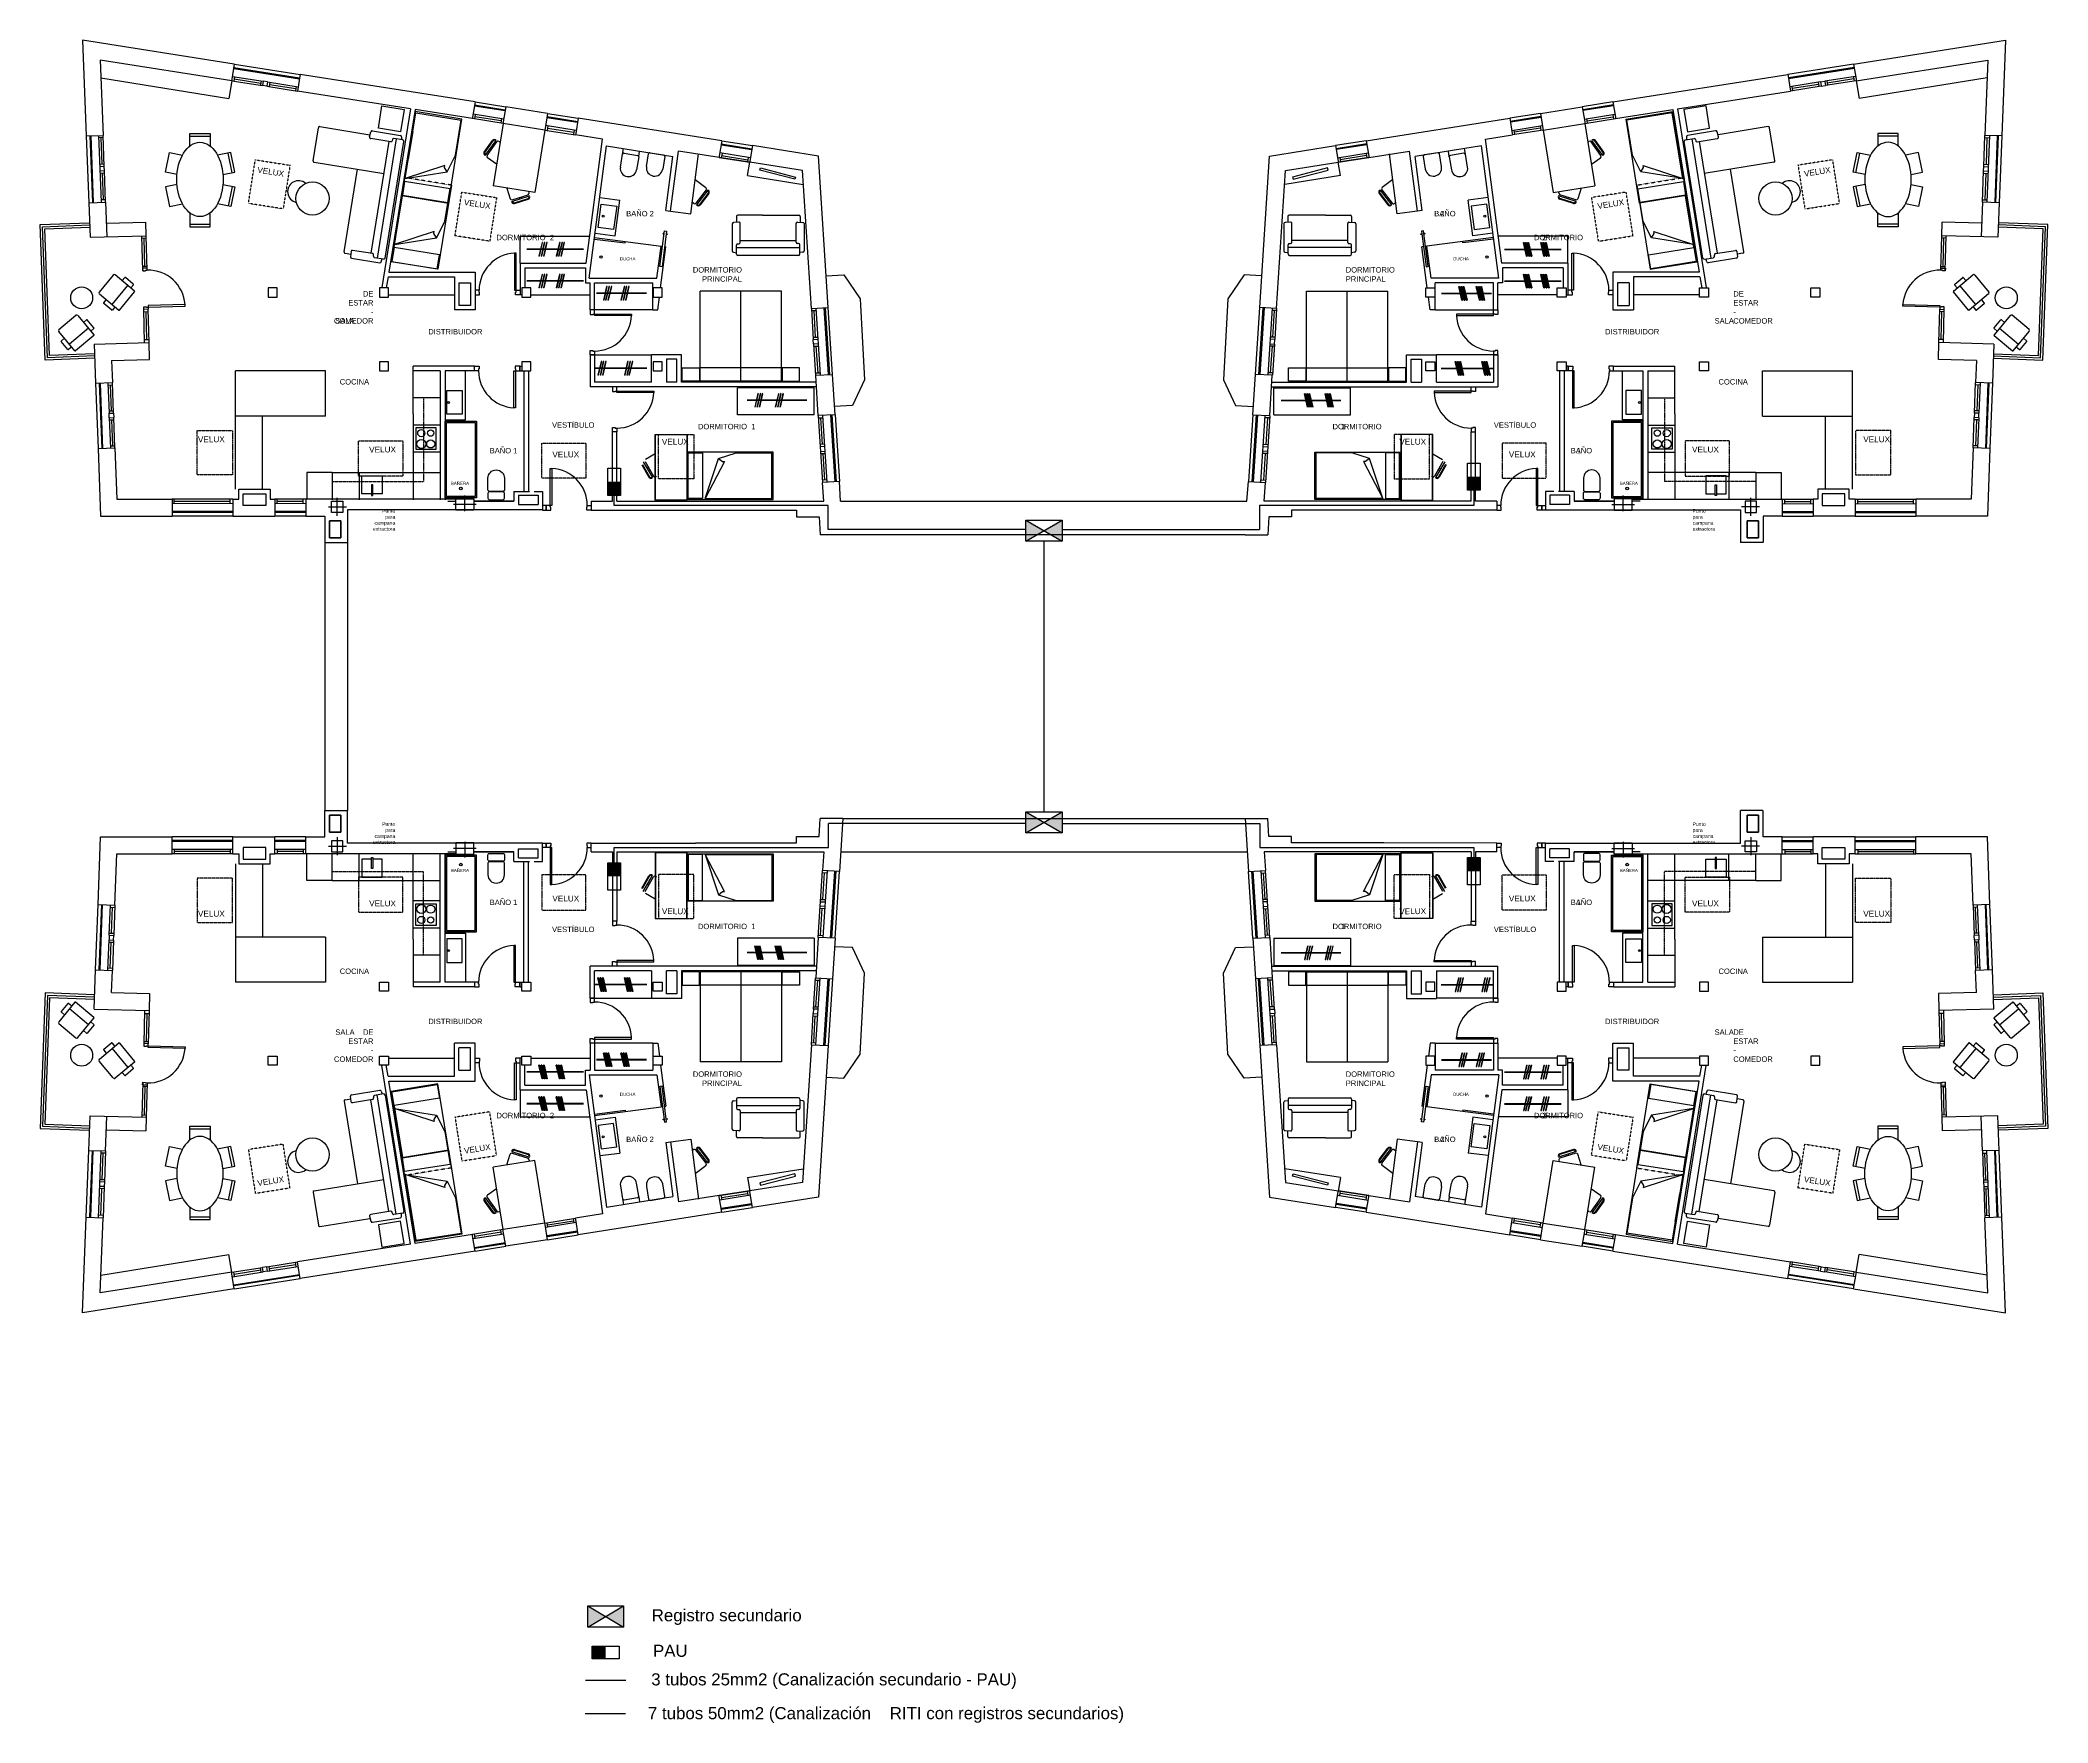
# Model space of a CAD drawing. Header units: millimetres. Extents: x -273070 to 132618, y -138782 to 20405.
# Drawn here: x -114873 to -64982, y -58194 to -16390 of the extents above; entities that cross this region are included whole.
import ezdxf

# ---------------------------------------------------------------- set-up
doc = ezdxf.new("R2010")
doc.units = ezdxf.units.MM
doc.linetypes.add('ACAD_ISO03W100', pattern=[30, 12, -18])
for name, color, linetype in [('1. ESTR - CUBIERTA', 160, 'Continuous'), ('1. MURO', 1, 'Continuous'), ('1. MURO MODIF', 1, 'Continuous'), ('12. MOB', 5, 'Continuous'), ('12. MOB ASEOS+COCINAS', 5, 'Continuous'), ('12. MOBILIARIO', 5, 'Continuous'), ('3. CARP', 4, 'Continuous'), ('3. CARPINTERIA', 4, 'Continuous'), ('4.1 ESTR REFORMADO', 1, 'Continuous'), ('6. PROYECCIÓN', 251, 'Continuous'), ('_aislante', 251, 'Continuous'), ('CABLE DE REGISTROS SECUNDARIOS', 50, 'Continuous'), ('LEYENDA', 7, 'Continuous'), ('Telecomunicaciones', 3, 'Continuous'), ('TEXTO', 140, 'Continuous')]:
    doc.layers.add(name, color=color, linetype=linetype)
doc.styles.get("Standard").update_dxf_attribs({"font": 'arial.ttf'})
doc.styles.add('texto 2', font='arial.ttf', dxfattribs={"height": 0.06})

# ---------------------------------------------------------------- blocks, each defined once
blk = doc.blocks.new('WC')
for points in [[(-0.214, -0.183), (-0.477, -0.183, -0.414214), (-0.659, 0), (-0.659, 0, -0.414214), (-0.477, 0.182), (-0.214, 0.182, -0.414214), (-0.184, 0.152), (-0.184, -0.153, -0.414214)], [(-0.143, -0.183), (-0.03, -0.183, 0.414214), (0, -0.153), (0, 0.152, 0.414214), (-0.03, 0.182), (-0.143, 0.182, 0.414214), (-0.173, 0.152), (-0.173, -0.153, 0.414214)]]:
    blk.add_lwpolyline(points, format="xyb", close=True)
blk = doc.blocks.new('A$Cd6b9cd30')
at = {"layer": 'Telecomunicaciones'}
h = blk.add_hatch(color=256, dxfattribs=at)
h.dxf.hatch_style = 1
h.paths.add_polyline_path([(-158, 0), (-158, -338), (158, -338), (158, 0)])
blk.add_lwpolyline([(158, 0), (158, -677), (-158, -677), (-158, 0)], close=True, dxfattribs=at)

msp = doc.modelspace()

# ---------------------------------------------------------------- hatches: boundary and pattern name
at = {"layer": 'LEYENDA'}
h = msp.add_hatch(color=256, dxfattribs=at)
h.dxf.hatch_style = 1
h.paths.add_polyline_path([(-101267, -55290), (-101267, -55597), (-100897, -55597), (-100820, -55552)])
h.paths.add_polyline_path([(-100897, -55597), (-101267, -55597), (-101267, -55814)])
h.paths.add_polyline_path([(-100373, -55290), (-100820, -55552), (-100743, -55597), (-100373, -55597)])
h.paths.add_polyline_path([(-100373, -55597), (-100743, -55597), (-100373, -55814)])
h = msp.add_hatch(color=256, dxfattribs=at)
h.dxf.hatch_style = 1
h.paths.add_polyline_path([(-101158, -56604), (-100820, -56604), (-100820, -56289), (-101158, -56289)])
at = {"layer": 'Telecomunicaciones'}
h = msp.add_hatch(color=256, dxfattribs=at)
h.dxf.hatch_style = 1
h.paths.add_polyline_path([(-90375, -28313), (-90375, -28620), (-90004, -28620), (-89928, -28575)])
h.paths.add_polyline_path([(-90004, -28620), (-90375, -28620), (-90375, -28837)])
h.paths.add_polyline_path([(-89480, -28313), (-89928, -28575), (-89851, -28620), (-89480, -28620)])
h.paths.add_polyline_path([(-89480, -28620), (-89851, -28620), (-89480, -28837)])
h = msp.add_hatch(color=256, dxfattribs=at)
h.dxf.hatch_style = 1
h.paths.add_polyline_path([(-90375, -35560), (-90375, -35866), (-90004, -35866), (-89928, -35821)])
h.paths.add_polyline_path([(-90004, -35866), (-90375, -35866), (-90375, -36083)])
h.paths.add_polyline_path([(-89480, -35560), (-89928, -35821), (-89851, -35866), (-89480, -35866)])
h.paths.add_polyline_path([(-89480, -35866), (-89851, -35866), (-89480, -36083)])
h = msp.add_hatch(color=256, dxfattribs=at)
h.dxf.hatch_style = 1
h.paths.add_polyline_path([(-100769, -36827), (-100769, -37166), (-100454, -37166), (-100454, -36827)])
h = msp.add_hatch(color=256, dxfattribs=at)
h.dxf.hatch_style = 1
h.paths.add_polyline_path([(-79403, -36700), (-79403, -37038), (-79087, -37038), (-79087, -36700)])

# ---------------------------------------------------------------- linework, layer by layer
for points in [[(-112213, -22105), (-112214, -22052), (-112326, -22055), (-112324, -22119), (-112257, -22118), (-112257, -22106), (-112213, -22105)], [(-67643, -22105), (-67641, -22052), (-67529, -22055), (-67531, -22119), (-67598, -22118), (-67598, -22106), (-67643, -22105)], [(-112188, -23024), (-112187, -23077), (-112299, -23080), (-112300, -23015), (-112233, -23014), (-112233, -23025), (-112188, -23024)], [(-67667, -23024), (-67668, -23077), (-67556, -23080), (-67555, -23015), (-67622, -23014), (-67622, -23025), (-67667, -23024)], [(-112188, -41376), (-112187, -41323), (-112299, -41320), (-112300, -41384), (-112233, -41386), (-112233, -41375), (-112188, -41376)], [(-67667, -41376), (-67668, -41323), (-67556, -41320), (-67555, -41384), (-67622, -41386), (-67622, -41375), (-67667, -41376)], [(-112213, -42295), (-112214, -42348), (-112326, -42345), (-112324, -42280), (-112257, -42282), (-112257, -42293), (-112213, -42295)], [(-67643, -42295), (-67641, -42348), (-67529, -42345), (-67531, -42280), (-67598, -42282), (-67598, -42293), (-67643, -42295)]]:
    msp.add_lwpolyline(points)
for points in [[(-112188, -23024), (-111270, -22999), (-111271, -22960), (-112189, -22984)], [(-67667, -23024), (-68585, -22999), (-68584, -22960), (-67666, -22984)], [(-112188, -41376), (-111270, -41401), (-111271, -41440), (-112189, -41415)], [(-67667, -41376), (-68585, -41401), (-68584, -41440), (-67666, -41415)]]:
    msp.add_lwpolyline(points, close=True)
for centre, start, end in [((-112189, -23025), 4.0362, 91.4966), ((-67667, -23025), 88.5034, 175.9638), ((-112189, -41375), 268.5034, 355.9638), ((-67667, -41375), 184.0362, 271.4966)]:
    msp.add_arc(centre, 920, start, end)
at = {"layer": '1. ESTR - CUBIERTA'}
for p, q in [((-107401, -28335), (-107681, -28335)), ((-107681, -28335), (-107681, -28756)), ((-107401, -28756), (-107401, -28335)), ((-72454, -28335), (-72174, -28335)), ((-72454, -28756), (-72454, -28335)), ((-72174, -28335), (-72174, -28756)), ((-107681, -28756), (-107401, -28756)), ((-72174, -28756), (-72454, -28756)), ((-107681, -36064), (-107681, -35644)), ((-107681, -35644), (-107401, -35644)), ((-107401, -35644), (-107401, -36064)), ((-72174, -35644), (-72454, -35644)), ((-72454, -35644), (-72454, -36064)), ((-72174, -36064), (-72174, -35644)), ((-107401, -36064), (-107681, -36064)), ((-72454, -36064), (-72174, -36064))]:
    msp.add_line(p, q, dxfattribs=at)
at = {"layer": '1. MURO'}
for p, q in [((-110048, -16984), (-113818, -16390)), ((-113818, -16390), (-113727, -18771)), ((-69808, -16984), (-66037, -16390)), ((-66037, -16390), (-66129, -18771)), ((-110113, -17399), (-113379, -16884)), ((-113379, -16884), (-113307, -18756)), ((-69742, -17399), (-66477, -16884)), ((-66477, -16884), (-66548, -18756)), ((-110106, -17361), (-110112, -17399)), ((-110048, -16984), (-110106, -17361)), ((-109332, -17409), (-109350, -17519)), ((-109221, -17426), (-109332, -17409)), ((-109221, -17426), (-109237, -17528)), ((-108411, -17238), (-108476, -17656)), ((-104066, -17925), (-108411, -17241)), ((-75789, -17925), (-71444, -17241)), ((-71444, -17238), (-71379, -17656)), ((-70634, -17426), (-70523, -17409)), ((-70634, -17426), (-70618, -17528)), ((-70523, -17409), (-70505, -17519)), ((-69808, -16984), (-69749, -17361)), ((-69749, -17361), (-69743, -17399)), ((-109239, -17537), (-109349, -17519)), ((-109237, -17528), (-109239, -17537)), ((-105668, -18098), (-108476, -17656)), ((-104066, -17925), (-104126, -18303)), ((-75789, -17925), (-75729, -18303)), ((-74188, -18098), (-71379, -17656)), ((-70618, -17528), (-70617, -17537)), ((-70617, -17537), (-70506, -17519)), ((-105668, -18098), (-106383, -22538)), ((-105557, -18116), (-106207, -22150)), ((-104132, -18340), (-105557, -18116)), ((-104126, -18303), (-104132, -18340)), ((-103365, -18423), (-103370, -18459)), ((-103304, -18045), (-103365, -18423)), ((-102264, -18208), (-103304, -18045)), ((-102264, -18208), (-102324, -18588)), ((-101501, -18329), (-101561, -18708)), ((-97937, -18889), (-101501, -18328)), ((-81918, -18889), (-78354, -18328)), ((-78354, -18329), (-78294, -18708)), ((-77591, -18208), (-76551, -18045)), ((-77591, -18208), (-77531, -18588)), ((-76551, -18045), (-76491, -18423)), ((-76491, -18423), (-76485, -18459)), ((-75729, -18303), (-75724, -18340)), ((-75724, -18340), (-74298, -18116)), ((-74298, -18116), (-73648, -22150)), ((-74188, -18098), (-73472, -22538)), ((-113727, -18771), (-113307, -18756)), ((-102329, -18622), (-103370, -18459)), ((-102324, -18588), (-102329, -18623)), ((-101561, -18708), (-101567, -18743)), ((-100901, -18848), (-101567, -18743)), ((-101303, -21931), (-100901, -18848)), ((-97937, -18889), (-97998, -19276)), ((-81918, -18889), (-81857, -19276)), ((-78954, -18848), (-78289, -18743)), ((-78552, -21931), (-78954, -18848)), ((-78294, -18708), (-78289, -18743)), ((-77531, -18588), (-77526, -18623)), ((-77526, -18622), (-76485, -18459)), ((-66129, -18771), (-66548, -18756)), ((-101228, -22307), (-100799, -19015)), ((-100799, -19015), (-99152, -19280)), ((-99327, -20624), (-99152, -19280)), ((-99205, -20640), (-99010, -19146)), ((-98002, -19304), (-99010, -19146)), ((-97998, -19276), (-98002, -19304)), ((-97236, -19396), (-97240, -19424)), ((-95927, -19631), (-97240, -19424)), ((-97175, -19009), (-97236, -19396)), ((-95529, -19268), (-97175, -19009)), ((-95289, -23031), (-95529, -19268)), ((-84567, -23031), (-84326, -19268)), ((-84326, -19268), (-82680, -19009)), ((-83928, -19631), (-82615, -19424)), ((-82681, -19009), (-82620, -19396)), ((-82620, -19396), (-82615, -19424)), ((-81857, -19276), (-81853, -19304)), ((-81853, -19304), (-80845, -19146)), ((-80650, -20640), (-80845, -19146)), ((-79056, -19015), (-80703, -19280)), ((-80528, -20624), (-80703, -19280)), ((-78627, -22307), (-79056, -19015)), ((-113278, -19529), (-113390, -19533)), ((-113390, -19533), (-113386, -19645)), ((-113274, -19640), (-113386, -19645)), ((-113274, -19640), (-113278, -19529)), ((-95708, -23054), (-95927, -19631)), ((-84147, -23054), (-83928, -19631)), ((-66581, -19640), (-66577, -19529)), ((-66581, -19640), (-66469, -19645)), ((-66577, -19529), (-66465, -19533)), ((-66465, -19533), (-66469, -19645)), ((-113665, -20428), (-113245, -20413)), ((-113665, -20428), (-113632, -21286)), ((-113245, -20413), (-113213, -21270)), ((-66610, -20413), (-66643, -21270)), ((-66190, -20428), (-66610, -20413)), ((-66190, -20428), (-66223, -21286)), ((-113225, -20939), (-112244, -20913)), ((-112235, -21249), (-112244, -20913)), ((-99327, -20624), (-99205, -20640)), ((-80528, -20624), (-80650, -20640)), ((-67620, -21249), (-67611, -20913)), ((-66630, -20939), (-67611, -20913)), ((-113632, -21286), (-112235, -21249)), ((-66223, -21286), (-67620, -21249)), ((-102943, -21931), (-102943, -22715)), ((-99546, -22307), (-99443, -21512)), ((-99454, -22547), (-99321, -21528)), ((-99443, -21512), (-99405, -21517)), ((-99358, -21523), (-99321, -21528)), ((-80497, -21523), (-80535, -21528)), ((-80402, -22547), (-80535, -21528)), ((-80412, -21512), (-80450, -21517)), ((-80309, -22307), (-80412, -21512)), ((-76912, -21931), (-76912, -22715)), ((-106226, -22267), (-106271, -22547)), ((-106226, -22267), (-104578, -22267)), ((-106207, -22150), (-104063, -22150)), ((-104578, -22267), (-104578, -23091)), ((-104466, -22419), (-104175, -22419)), ((-104466, -22419), (-104466, -22979)), ((-104175, -22419), (-104175, -22979)), ((-104063, -22150), (-104063, -23091)), ((-102825, -22043), (-102825, -22547)), ((-101318, -22043), (-101318, -22419)), ((-99649, -23091), (-99649, -22419)), ((-80207, -23091), (-80207, -22419)), ((-78537, -22043), (-78537, -22419)), ((-77030, -22043), (-77030, -22547)), ((-73648, -22150), (-75792, -22150)), ((-75792, -22150), (-75792, -23091)), ((-75389, -22419), (-75680, -22419)), ((-75680, -22419), (-75680, -22979)), ((-75389, -22419), (-75389, -22979)), ((-73629, -22267), (-75277, -22267)), ((-75277, -22267), (-75277, -23091)), ((-73629, -22267), (-73584, -22547)), ((-108982, -22547), (-109206, -22547)), ((-109206, -22547), (-109206, -22771)), ((-109206, -22771), (-108982, -22771)), ((-108982, -22771), (-108982, -22547)), ((-106216, -22547), (-106440, -22547)), ((-106440, -22547), (-106440, -22771)), ((-106440, -22771), (-106216, -22771)), ((-106216, -22771), (-106216, -22547)), ((-102676, -22547), (-102900, -22547)), ((-102900, -22547), (-102900, -22771)), ((-102900, -22771), (-102676, -22771)), ((-102676, -22771), (-102676, -22547)), ((-99417, -22547), (-99641, -22547)), ((-99641, -22547), (-99641, -22771)), ((-99641, -22771), (-99417, -22771)), ((-99524, -23091), (-99483, -22771)), ((-99417, -22771), (-99417, -22547)), ((-80438, -22771), (-80438, -22547)), ((-80438, -22547), (-80214, -22547)), ((-80214, -22771), (-80438, -22771)), ((-80331, -23091), (-80372, -22771)), ((-80214, -22547), (-80214, -22771)), ((-77179, -22771), (-77179, -22547)), ((-77179, -22547), (-76955, -22547)), ((-76955, -22771), (-77179, -22771)), ((-76955, -22547), (-76955, -22771)), ((-73640, -22771), (-73640, -22547)), ((-73640, -22547), (-73416, -22547)), ((-73416, -22771), (-73640, -22771)), ((-73416, -22547), (-73416, -22771)), ((-70873, -22771), (-70873, -22547)), ((-70873, -22547), (-70649, -22547)), ((-70649, -22771), (-70873, -22771)), ((-70649, -22547), (-70649, -22771)), ((-104063, -23091), (-104578, -23091)), ((-104175, -22979), (-104466, -22979)), ((-99649, -23091), (-99524, -23091)), ((-95708, -23054), (-95289, -23031)), ((-84147, -23054), (-84567, -23031)), ((-80207, -23091), (-80331, -23091)), ((-75792, -23091), (-75277, -23091)), ((-75680, -22979), (-75389, -22979)), ((-113532, -23939), (-112165, -23902)), ((-113532, -23939), (-113495, -24914)), ((-112154, -24322), (-112165, -23902)), ((-95662, -23828), (-95550, -23822)), ((-95655, -23940), (-95662, -23828)), ((-95543, -23934), (-95655, -23940)), ((-95550, -23822), (-95543, -23934)), ((-84305, -23822), (-84313, -23934)), ((-84313, -23934), (-84201, -23940)), ((-84193, -23828), (-84305, -23822)), ((-84201, -23940), (-84193, -23828)), ((-67702, -24322), (-67690, -23902)), ((-66323, -23939), (-67690, -23902)), ((-66323, -23939), (-66360, -24914)), ((-113096, -24347), (-112154, -24322)), ((-113096, -24347), (-113075, -24899)), ((-106216, -24384), (-106440, -24384)), ((-106440, -24384), (-106440, -24608)), ((-106216, -24608), (-106216, -24384)), ((-102676, -24384), (-102900, -24384)), ((-102900, -24384), (-102900, -24608)), ((-102676, -24608), (-102676, -24384)), ((-101206, -24211), (-101206, -25004)), ((-101094, -24211), (-101094, -24887)), ((-99677, -24887), (-99677, -24205)), ((-98938, -24205), (-99677, -24205)), ((-99417, -24384), (-99641, -24384)), ((-99641, -24384), (-99641, -24608)), ((-99417, -24608), (-99417, -24384)), ((-99050, -24317), (-99305, -24317)), ((-99050, -24887), (-99050, -24317)), ((-98938, -24887), (-98938, -24205)), ((-80917, -24887), (-80917, -24205)), ((-80917, -24205), (-80178, -24205)), ((-80805, -24887), (-80805, -24317)), ((-80805, -24317), (-80550, -24317)), ((-80438, -24608), (-80438, -24384)), ((-80438, -24384), (-80214, -24384)), ((-80214, -24384), (-80214, -24608)), ((-80178, -24887), (-80178, -24205)), ((-78761, -24211), (-78761, -24887)), ((-78649, -24211), (-78649, -25004)), ((-77179, -24608), (-77179, -24384)), ((-77179, -24384), (-76955, -24384)), ((-76955, -24384), (-76955, -24608)), ((-73640, -24608), (-73640, -24384)), ((-73640, -24384), (-73416, -24384)), ((-73416, -24384), (-73416, -24608)), ((-66759, -24347), (-67702, -24322)), ((-66759, -24347), (-66780, -24899)), ((-113495, -24914), (-113075, -24899)), ((-106440, -24608), (-106216, -24608)), ((-104076, -24491), (-105601, -24491)), ((-105601, -24608), (-105601, -24491)), ((-104929, -24608), (-105601, -24608)), ((-104929, -24608), (-104929, -27806)), ((-104811, -24608), (-104811, -27806)), ((-104076, -24608), (-104811, -24608)), ((-104076, -24608), (-104076, -24491)), ((-102956, -24491), (-102900, -24491)), ((-102956, -24491), (-102956, -24608)), ((-102956, -24608), (-102900, -24608)), ((-102900, -24608), (-102676, -24608)), ((-102851, -24608), (-102851, -27603)), ((-102734, -24608), (-102734, -27603)), ((-99677, -24887), (-101094, -24887)), ((-99641, -24608), (-99417, -24608)), ((-99050, -24887), (-99305, -24887)), ((-95591, -24887), (-98938, -24887)), ((-95602, -24716), (-95182, -24693)), ((-95538, -25719), (-95601, -24720)), ((-95118, -25696), (-95182, -24693)), ((-84737, -25696), (-84673, -24693)), ((-84253, -24716), (-84673, -24693)), ((-84318, -25719), (-84254, -24720)), ((-84264, -24887), (-80917, -24887)), ((-80805, -24887), (-80550, -24887)), ((-80214, -24608), (-80438, -24608)), ((-80178, -24887), (-78761, -24887)), ((-76955, -24608), (-77179, -24608)), ((-77121, -24608), (-77121, -27603)), ((-77004, -24608), (-77004, -27603)), ((-76899, -24491), (-76955, -24491)), ((-76899, -24608), (-76955, -24608)), ((-76899, -24491), (-76899, -24608)), ((-75779, -24491), (-74254, -24491)), ((-75779, -24608), (-75779, -24491)), ((-75779, -24608), (-75044, -24608)), ((-75044, -24608), (-75044, -27806)), ((-74926, -24608), (-74926, -27806)), ((-74926, -24608), (-74254, -24608)), ((-74254, -24608), (-74254, -24491)), ((-73416, -24608), (-73640, -24608)), ((-66360, -24914), (-66780, -24899)), ((-95583, -25004), (-101206, -25004)), ((-84272, -25004), (-78649, -25004)), ((-113158, -25658), (-113047, -25654)), ((-113154, -25770), (-113158, -25658)), ((-113154, -25770), (-113042, -25766)), ((-113047, -25654), (-113042, -25766)), ((-95118, -25696), (-95538, -25719)), ((-84737, -25696), (-84318, -25719)), ((-66809, -25654), (-66813, -25766)), ((-66701, -25770), (-66813, -25766)), ((-66697, -25658), (-66809, -25654)), ((-66701, -25770), (-66697, -25658)), ((-100539, -26124), (-100651, -26124)), ((-79316, -26124), (-79204, -26124)), ((-113433, -26538), (-113014, -26522)), ((-113433, -26538), (-113370, -28214)), ((-113014, -26522), (-112966, -27794)), ((-95377, -26488), (-95488, -26494)), ((-95488, -26494), (-95481, -26606)), ((-95481, -26606), (-95369, -26598)), ((-95369, -26598), (-95377, -26488)), ((-84486, -26598), (-84478, -26488)), ((-84374, -26606), (-84486, -26598)), ((-84478, -26488), (-84367, -26494)), ((-84367, -26494), (-84374, -26606)), ((-66841, -26522), (-66890, -27794)), ((-66422, -26538), (-66841, -26522)), ((-66422, -26538), (-66485, -28214)), ((-95011, -27357), (-95431, -27381)), ((-95402, -27843), (-95431, -27384)), ((-94981, -27843), (-95012, -27358)), ((-84885, -27843), (-84843, -27358)), ((-84844, -27357), (-84424, -27381)), ((-84453, -27843), (-84424, -27384)), ((-112966, -27794), (-111595, -27794)), ((-111595, -27794), (-111595, -28214)), ((-110085, -27794), (-109938, -27794)), ((-110085, -27794), (-110085, -28214)), ((-109938, -27794), (-109938, -27548)), ((-109938, -27548), (-109154, -27548)), ((-109826, -27951), (-109826, -27660)), ((-109826, -27660), (-109266, -27660)), ((-109266, -27660), (-109266, -27951)), ((-109154, -27548), (-109154, -27794)), ((-109154, -27794), (-109042, -27794)), ((-109042, -27794), (-109042, -28214)), ((-104545, -27793), (-108269, -27793)), ((-108269, -27793), (-108269, -28215)), ((-104743, -27841), (-104545, -27841)), ((-104097, -27841), (-103103, -27841)), ((-103103, -27841), (-104097, -27841)), ((-103103, -27603), (-103103, -27841)), ((-103103, -27603), (-102713, -27603)), ((-102985, -27698), (-102985, -27922)), ((-102985, -27698), (-102501, -27698)), ((-102985, -27922), (-102501, -27922)), ((-102595, -27603), (-102389, -27603)), ((-102501, -27698), (-102501, -27922)), ((-102389, -27603), (-102389, -28061)), ((-101179, -27843), (-100651, -27843)), ((-101179, -27843), (-101179, -28063)), ((-100539, -27843), (-95402, -27843)), ((-94981, -27843), (-84885, -27843)), ((-94981, -27843), (-94981, -27843)), ((-84885, -27843), (-84885, -27843)), ((-79316, -27843), (-84453, -27843)), ((-78676, -27843), (-79204, -27843)), ((-78676, -27843), (-78676, -28063)), ((-77466, -27603), (-77466, -28061)), ((-77260, -27603), (-77466, -27603)), ((-77354, -27698), (-77354, -27922)), ((-76870, -27698), (-77354, -27698)), ((-76870, -27922), (-77354, -27922)), ((-76752, -27603), (-77142, -27603)), ((-76870, -27698), (-76870, -27922)), ((-76752, -27603), (-76752, -27841)), ((-75759, -27841), (-76752, -27841)), ((-76752, -27841), (-75759, -27841)), ((-75112, -27841), (-75311, -27841)), ((-75310, -27793), (-71586, -27793)), ((-71586, -27793), (-71586, -28215)), ((-70701, -27794), (-70813, -27794)), ((-70813, -27794), (-70813, -28214)), ((-69917, -27548), (-70701, -27548)), ((-70701, -27548), (-70701, -27794)), ((-70029, -27660), (-70589, -27660)), ((-70589, -27660), (-70589, -27951)), ((-70029, -27951), (-70029, -27660)), ((-69917, -27794), (-69917, -27548)), ((-69770, -27794), (-69917, -27794)), ((-69770, -27794), (-69770, -28214)), ((-68261, -27794), (-68261, -28214)), ((-66890, -27794), (-68261, -27794)), ((-113370, -28214), (-111595, -28214)), ((-110085, -28214), (-109042, -28214)), ((-109266, -27951), (-109826, -27951)), ((-108269, -28215), (-107795, -28215)), ((-107795, -28215), (-107795, -28868)), ((-107681, -28756), (-107681, -28335)), ((-107681, -28335), (-107401, -28335)), ((-107401, -28335), (-107401, -28335)), ((-107401, -28335), (-107401, -28756)), ((-107235, -28061), (-107235, -28868)), ((-102389, -28061), (-107235, -28061)), ((-102299, -27951), (-102389, -27951)), ((-102389, -28034), (-102389, -28061)), ((-102389, -28063), (-102299, -28063)), ((-102299, -28063), (-102299, -27951)), ((-101179, -28063), (-98589, -28063)), ((-98589, -28063), (-96081, -28065)), ((-96081, -28065), (-96081, -28229)), ((-96081, -28229), (-95517, -28229)), ((-95517, -28229), (-95489, -28676)), ((-84338, -28229), (-84366, -28676)), ((-83774, -28229), (-84338, -28229)), ((-81266, -28063), (-83774, -28065)), ((-83774, -28065), (-83774, -28229)), ((-78676, -28063), (-81266, -28063)), ((-77556, -28063), (-77556, -27951)), ((-77556, -27951), (-77466, -27951)), ((-77466, -28063), (-77556, -28063)), ((-77466, -28034), (-77466, -28061)), ((-77466, -28061), (-72620, -28061)), ((-72620, -28061), (-72620, -28868)), ((-72174, -28335), (-72454, -28335)), ((-72454, -28335), (-72454, -28335)), ((-72454, -28335), (-72454, -28756)), ((-72174, -28756), (-72174, -28335)), ((-72060, -28215), (-72060, -28868)), ((-71586, -28215), (-72060, -28215)), ((-69770, -28214), (-70813, -28214)), ((-70589, -27951), (-70029, -27951)), ((-66485, -28214), (-68261, -28214)), ((-107795, -28868), (-107796, -35532)), ((-107793, -28868), (-107235, -28868)), ((-107401, -28756), (-107681, -28756)), ((-107235, -28868), (-107235, -35532)), ((-94928, -28676), (-95489, -28676)), ((-84928, -28676), (-94928, -28676)), ((-84928, -28676), (-84366, -28676)), ((-72062, -28868), (-72620, -28868)), ((-72454, -28756), (-72174, -28756)), ((-107795, -36185), (-107795, -35532)), ((-107793, -35532), (-107235, -35532)), ((-107401, -35644), (-107681, -35644)), ((-107681, -35644), (-107681, -36064)), ((-107401, -36064), (-107401, -35644)), ((-107235, -36339), (-107235, -35532)), ((-95517, -36171), (-95489, -35723)), ((-94928, -35723), (-95489, -35723)), ((-94928, -35723), (-95012, -37042)), ((-94928, -35723), (-84928, -35723)), ((-94928, -35723), (-94928, -35723)), ((-84928, -35723), (-84366, -35723)), ((-84928, -35723), (-84928, -35723)), ((-84928, -35723), (-84843, -37042)), ((-84338, -36171), (-84366, -35723)), ((-72620, -36339), (-72620, -35532)), ((-72062, -35532), (-72620, -35532)), ((-72454, -35644), (-72174, -35644)), ((-72454, -36064), (-72454, -35644)), ((-72174, -35644), (-72174, -36064)), ((-72060, -36185), (-72060, -35532)), ((-113433, -37862), (-113370, -36186)), ((-113370, -36186), (-111595, -36186)), ((-111595, -36606), (-111595, -36186)), ((-110085, -36186), (-109042, -36186)), ((-110085, -36606), (-110085, -36186)), ((-109042, -36606), (-109042, -36186)), ((-108269, -36185), (-107795, -36185)), ((-108269, -36607), (-108269, -36185)), ((-107681, -36064), (-107401, -36064)), ((-107401, -36064), (-107401, -36064)), ((-102389, -36339), (-107235, -36339)), ((-102389, -36337), (-102299, -36337)), ((-102389, -36797), (-102389, -36339)), ((-102389, -36366), (-102389, -36339)), ((-102299, -36337), (-102299, -36449)), ((-101179, -36337), (-98589, -36337)), ((-101179, -36557), (-101179, -36337)), ((-98589, -36334), (-96081, -36334)), ((-96081, -36171), (-95517, -36171)), ((-96081, -36334), (-96081, -36171)), ((-83774, -36171), (-84338, -36171)), ((-83774, -36334), (-83774, -36171)), ((-81482, -36334), (-83774, -36334)), ((-78676, -36337), (-81482, -36334)), ((-78676, -36557), (-78676, -36337)), ((-77466, -36337), (-77556, -36337)), ((-77556, -36337), (-77556, -36449)), ((-77466, -36339), (-72620, -36339)), ((-77466, -36797), (-77466, -36339)), ((-77466, -36366), (-77466, -36339)), ((-72174, -36064), (-72454, -36064)), ((-72454, -36064), (-72454, -36064)), ((-71586, -36185), (-72060, -36185)), ((-71586, -36607), (-71586, -36185)), ((-69770, -36186), (-70813, -36186)), ((-70813, -36606), (-70813, -36186)), ((-69770, -36606), (-69770, -36186)), ((-68261, -36606), (-68261, -36186)), ((-66485, -36186), (-68261, -36186)), ((-66422, -37862), (-66485, -36186)), ((-113014, -37878), (-112966, -36606)), ((-112966, -36606), (-111595, -36606)), ((-110085, -36606), (-109938, -36606)), ((-109938, -36606), (-109938, -36851)), ((-109938, -36851), (-109154, -36851)), ((-109266, -36448), (-109826, -36448)), ((-109826, -36448), (-109826, -36739)), ((-109826, -36739), (-109266, -36739)), ((-109266, -36739), (-109266, -36448)), ((-109154, -36606), (-109042, -36606)), ((-109154, -36851), (-109154, -36606)), ((-104545, -36607), (-108269, -36607)), ((-104929, -39792), (-104929, -36594)), ((-104811, -39792), (-104811, -36594)), ((-104743, -36558), (-104545, -36558)), ((-104097, -36558), (-103103, -36558)), ((-103103, -36558), (-104097, -36558)), ((-103103, -36797), (-103103, -36558)), ((-103103, -36797), (-102713, -36797)), ((-102985, -36702), (-102985, -36478)), ((-102985, -36478), (-102501, -36478)), ((-102985, -36702), (-102501, -36702)), ((-102851, -39792), (-102851, -36797)), ((-102734, -39792), (-102734, -36797)), ((-102595, -36797), (-102389, -36797)), ((-102501, -36702), (-102501, -36478)), ((-102299, -36449), (-102389, -36449)), ((-101179, -36557), (-100651, -36557)), ((-100539, -36557), (-95402, -36557)), ((-95402, -36557), (-95431, -37015)), ((-94981, -36557), (-84885, -36557)), ((-79316, -36557), (-84453, -36557)), ((-84453, -36557), (-84424, -37015)), ((-78676, -36557), (-79204, -36557)), ((-77556, -36449), (-77466, -36449)), ((-77260, -36797), (-77466, -36797)), ((-77354, -36702), (-77354, -36478)), ((-76870, -36478), (-77354, -36478)), ((-76870, -36702), (-77354, -36702)), ((-76752, -36797), (-77142, -36797)), ((-77121, -39792), (-77121, -36797)), ((-77004, -39792), (-77004, -36797)), ((-76870, -36702), (-76870, -36478)), ((-75759, -36558), (-76752, -36558)), ((-76752, -36558), (-75759, -36558)), ((-76752, -36797), (-76752, -36558)), ((-75112, -36558), (-75311, -36558)), ((-75310, -36607), (-71586, -36607)), ((-75044, -39792), (-75044, -36594)), ((-74926, -39792), (-74926, -36594)), ((-70701, -36606), (-70813, -36606)), ((-70701, -36851), (-70701, -36606)), ((-69917, -36851), (-70701, -36851)), ((-70589, -36448), (-70029, -36448)), ((-70589, -36739), (-70589, -36448)), ((-70029, -36739), (-70589, -36739)), ((-70029, -36448), (-70029, -36739)), ((-69770, -36606), (-69917, -36606)), ((-69917, -36606), (-69917, -36851)), ((-66890, -36606), (-68261, -36606)), ((-66841, -37878), (-66890, -36606)), ((-95011, -37042), (-95431, -37019)), ((-84844, -37042), (-84424, -37019)), ((-113433, -37862), (-113014, -37877)), ((-95488, -37906), (-95481, -37794)), ((-95377, -37912), (-95488, -37906)), ((-95481, -37794), (-95369, -37801)), ((-95369, -37801), (-95377, -37912)), ((-84374, -37794), (-84486, -37801)), ((-84486, -37801), (-84478, -37912)), ((-84478, -37912), (-84367, -37906)), ((-84367, -37906), (-84374, -37794)), ((-66422, -37862), (-66841, -37877)), ((-100539, -38275), (-100651, -38275)), ((-79316, -38275), (-79204, -38275)), ((-113154, -38629), (-113158, -38741)), ((-113158, -38741), (-113047, -38746)), ((-113154, -38629), (-113042, -38634)), ((-113047, -38746), (-113042, -38634)), ((-95538, -38681), (-95601, -39680)), ((-95118, -38704), (-95538, -38681)), ((-95118, -38704), (-95182, -39707)), ((-84737, -38704), (-84318, -38681)), ((-84737, -38704), (-84673, -39707)), ((-84318, -38681), (-84254, -39680)), ((-66701, -38629), (-66813, -38634)), ((-66809, -38746), (-66813, -38634)), ((-66697, -38741), (-66809, -38746)), ((-66701, -38629), (-66697, -38741)), ((-101206, -40189), (-101206, -39395)), ((-95583, -39395), (-101206, -39395)), ((-84272, -39395), (-78649, -39395)), ((-78649, -40189), (-78649, -39395)), ((-113532, -40461), (-113495, -39485)), ((-113495, -39485), (-113075, -39500)), ((-113096, -40052), (-113075, -39501)), ((-106440, -40016), (-106440, -39792)), ((-106440, -39792), (-106216, -39792)), ((-106216, -39792), (-106216, -40016)), ((-104929, -39792), (-105601, -39792)), ((-105601, -39792), (-105601, -39909)), ((-104076, -39909), (-105601, -39909)), ((-104076, -39792), (-104811, -39792)), ((-104076, -39792), (-104076, -39909)), ((-102956, -39792), (-102900, -39792)), ((-102956, -39909), (-102956, -39792)), ((-102956, -39909), (-102900, -39909)), ((-102900, -40016), (-102900, -39792)), ((-102900, -39792), (-102676, -39792)), ((-102676, -39792), (-102676, -40016)), ((-101094, -40189), (-101094, -39513)), ((-99677, -39513), (-101094, -39513)), ((-99677, -39513), (-99677, -40195)), ((-99641, -40016), (-99641, -39792)), ((-99641, -39792), (-99417, -39792)), ((-99417, -39792), (-99417, -40016)), ((-99050, -39513), (-99305, -39513)), ((-99050, -39513), (-99050, -40083)), ((-95591, -39513), (-98938, -39513)), ((-98938, -39513), (-98938, -40195)), ((-95602, -39684), (-95182, -39707)), ((-84253, -39684), (-84673, -39707)), ((-84264, -39513), (-80917, -39513)), ((-80917, -39513), (-80917, -40195)), ((-80805, -39513), (-80550, -39513)), ((-80805, -39513), (-80805, -40083)), ((-80438, -39792), (-80438, -40016)), ((-80214, -39792), (-80438, -39792)), ((-80214, -40016), (-80214, -39792)), ((-80178, -39513), (-78761, -39513)), ((-80178, -39513), (-80178, -40195)), ((-78761, -40189), (-78761, -39513)), ((-77179, -39792), (-77179, -40016)), ((-76955, -39792), (-77179, -39792)), ((-76899, -39792), (-76955, -39792)), ((-76955, -40016), (-76955, -39792)), ((-76899, -39909), (-76955, -39909)), ((-76899, -39909), (-76899, -39792)), ((-75779, -39792), (-75044, -39792)), ((-75779, -39792), (-75779, -39909)), ((-75779, -39909), (-74254, -39909)), ((-74926, -39792), (-74254, -39792)), ((-74254, -39792), (-74254, -39909)), ((-73640, -39792), (-73640, -40016)), ((-73416, -39792), (-73640, -39792)), ((-73416, -40016), (-73416, -39792)), ((-66360, -39485), (-66780, -39500)), ((-66759, -40052), (-66780, -39501)), ((-66323, -40461), (-66360, -39485)), ((-113096, -40052), (-112154, -40077)), ((-112154, -40077), (-112165, -40497)), ((-106216, -40016), (-106440, -40016)), ((-102676, -40016), (-102900, -40016)), ((-98938, -40195), (-99677, -40195)), ((-99417, -40016), (-99641, -40016)), ((-99050, -40083), (-99305, -40083)), ((-80917, -40195), (-80178, -40195)), ((-80805, -40083), (-80550, -40083)), ((-80438, -40016), (-80214, -40016)), ((-77179, -40016), (-76955, -40016)), ((-73640, -40016), (-73416, -40016)), ((-66759, -40052), (-67702, -40077)), ((-67702, -40077), (-67690, -40497)), ((-113532, -40461), (-112165, -40497)), ((-95655, -40460), (-95662, -40572)), ((-95662, -40572), (-95550, -40578)), ((-95543, -40466), (-95655, -40460)), ((-95550, -40578), (-95543, -40466)), ((-84313, -40466), (-84201, -40460)), ((-84305, -40578), (-84313, -40466)), ((-84193, -40572), (-84305, -40578)), ((-84201, -40460), (-84193, -40572)), ((-66323, -40461), (-67690, -40497)), ((-104063, -41309), (-104578, -41309)), ((-104578, -42132), (-104578, -41309)), ((-104063, -42250), (-104063, -41309)), ((-99649, -41309), (-99524, -41309)), ((-99649, -41309), (-99649, -41981)), ((-99524, -41309), (-99483, -41628)), ((-95708, -41346), (-95927, -44769)), ((-95708, -41346), (-95289, -41368)), ((-95289, -41368), (-95529, -45132)), ((-84147, -41346), (-84567, -41368)), ((-84567, -41368), (-84326, -45132)), ((-84147, -41346), (-83928, -44769)), ((-80331, -41309), (-80372, -41628)), ((-80207, -41309), (-80331, -41309)), ((-80207, -41309), (-80207, -41981)), ((-75792, -41309), (-75277, -41309)), ((-75792, -42250), (-75792, -41309)), ((-75277, -42132), (-75277, -41309)), ((-109206, -41852), (-109206, -41628)), ((-109206, -41628), (-108982, -41628)), ((-108982, -41852), (-109206, -41852)), ((-108982, -41628), (-108982, -41852)), ((-106440, -41852), (-106440, -41628)), ((-106440, -41628), (-106216, -41628)), ((-106216, -41852), (-106440, -41852)), ((-105668, -46302), (-106383, -41861)), ((-106226, -42132), (-106271, -41852)), ((-106216, -41628), (-106216, -41852)), ((-104175, -41421), (-104466, -41421)), ((-104466, -41981), (-104466, -41421)), ((-104175, -41981), (-104175, -41421)), ((-102943, -42468), (-102943, -41684)), ((-102900, -41852), (-102900, -41628)), ((-102900, -41628), (-102676, -41628)), ((-102676, -41852), (-102900, -41852)), ((-102825, -42356), (-102825, -41852)), ((-102676, -41628), (-102676, -41852)), ((-99641, -41852), (-99641, -41628)), ((-99641, -41628), (-99417, -41628)), ((-99417, -41852), (-99641, -41852)), ((-99454, -41852), (-99321, -42872)), ((-99417, -41628), (-99417, -41852)), ((-80402, -41852), (-80535, -42872)), ((-80438, -41628), (-80438, -41852)), ((-80214, -41628), (-80438, -41628)), ((-80438, -41852), (-80214, -41852)), ((-80214, -41852), (-80214, -41628)), ((-77179, -41628), (-77179, -41852)), ((-76955, -41628), (-77179, -41628)), ((-77179, -41852), (-76955, -41852)), ((-77030, -42356), (-77030, -41852)), ((-76955, -41852), (-76955, -41628)), ((-76912, -42468), (-76912, -41684)), ((-75680, -41421), (-75389, -41421)), ((-75680, -41981), (-75680, -41421)), ((-75389, -41981), (-75389, -41421)), ((-74188, -46302), (-73472, -41861)), ((-73640, -41628), (-73640, -41852)), ((-73416, -41628), (-73640, -41628)), ((-73640, -41852), (-73416, -41852)), ((-73629, -42132), (-73584, -41852)), ((-73416, -41852), (-73416, -41628)), ((-70873, -41628), (-70873, -41852)), ((-70649, -41628), (-70873, -41628)), ((-70873, -41852), (-70649, -41852)), ((-70649, -41852), (-70649, -41628)), ((-106226, -42132), (-104578, -42132)), ((-106207, -42250), (-104063, -42250)), ((-105557, -46284), (-106207, -42250)), ((-104466, -41981), (-104175, -41981)), ((-101318, -42356), (-101318, -41981)), ((-101228, -42093), (-100799, -45385)), ((-99546, -42093), (-99443, -42888)), ((-80309, -42093), (-80412, -42888)), ((-78627, -42093), (-79056, -45385)), ((-78537, -42356), (-78537, -41981)), ((-73648, -42250), (-75792, -42250)), ((-75389, -41981), (-75680, -41981)), ((-73629, -42132), (-75277, -42132)), ((-74298, -46284), (-73648, -42250)), ((-101303, -42468), (-100901, -45552)), ((-99443, -42888), (-99405, -42883)), ((-99358, -42877), (-99321, -42872)), ((-80497, -42877), (-80535, -42872)), ((-80412, -42888), (-80450, -42883)), ((-78552, -42468), (-78954, -45552)), ((-113665, -43972), (-113632, -43114)), ((-113632, -43114), (-112235, -43151)), ((-113245, -43987), (-113213, -43130)), ((-112235, -43151), (-112244, -43487)), ((-66223, -43114), (-67620, -43151)), ((-67620, -43151), (-67611, -43487)), ((-66610, -43987), (-66643, -43130)), ((-66190, -43972), (-66223, -43114)), ((-113225, -43461), (-112244, -43487)), ((-99327, -43776), (-99205, -43760)), ((-99327, -43776), (-99152, -45119)), ((-99205, -43760), (-99010, -45254)), ((-80650, -43760), (-80845, -45254)), ((-80528, -43776), (-80703, -45119)), ((-80528, -43776), (-80650, -43760)), ((-66630, -43461), (-67611, -43487)), ((-113665, -43972), (-113245, -43987)), ((-66190, -43972), (-66610, -43987)), ((-113390, -44867), (-113386, -44755)), ((-113278, -44871), (-113390, -44867)), ((-113274, -44759), (-113386, -44755)), ((-113274, -44759), (-113278, -44871)), ((-95927, -44769), (-97240, -44976)), ((-83928, -44769), (-82615, -44976)), ((-66581, -44759), (-66469, -44755)), ((-66581, -44759), (-66577, -44871)), ((-66577, -44871), (-66465, -44867)), ((-66465, -44867), (-66469, -44755)), ((-100799, -45385), (-99152, -45119)), ((-98002, -45096), (-99010, -45254)), ((-97998, -45124), (-98002, -45096)), ((-97937, -45511), (-97998, -45124)), ((-97236, -45004), (-97240, -44976)), ((-97175, -45391), (-97236, -45004)), ((-95529, -45132), (-97175, -45391)), ((-84326, -45132), (-82680, -45391)), ((-82681, -45391), (-82620, -45004)), ((-82620, -45004), (-82615, -44976)), ((-81918, -45511), (-81857, -45124)), ((-81857, -45124), (-81853, -45096)), ((-81853, -45096), (-80845, -45254)), ((-79056, -45385), (-80703, -45119)), ((-113818, -48010), (-113727, -45628)), ((-113727, -45628), (-113307, -45644)), ((-113379, -47515), (-113307, -45644)), ((-102329, -45777), (-103370, -45940)), ((-102324, -45812), (-102329, -45777)), ((-102264, -46192), (-102324, -45812)), ((-100901, -45552), (-101567, -45657)), ((-101561, -45692), (-101567, -45657)), ((-101501, -46070), (-101561, -45692)), ((-97937, -45511), (-101501, -46071)), ((-81918, -45511), (-78354, -46071)), ((-78954, -45552), (-78289, -45657)), ((-78354, -46070), (-78294, -45692)), ((-78294, -45692), (-78289, -45657)), ((-77591, -46192), (-77531, -45812)), ((-77531, -45812), (-77526, -45777)), ((-77526, -45777), (-76485, -45940)), ((-66129, -45628), (-66548, -45644)), ((-66477, -47515), (-66548, -45644)), ((-66037, -48010), (-66129, -45628)), ((-105668, -46302), (-108476, -46744)), ((-104132, -46060), (-105557, -46284)), ((-104126, -46096), (-104132, -46060)), ((-104066, -46475), (-104126, -46096)), ((-103365, -45977), (-103370, -45940)), ((-103304, -46355), (-103365, -45977)), ((-102264, -46192), (-103304, -46355)), ((-77591, -46192), (-76551, -46355)), ((-76551, -46355), (-76491, -45977)), ((-76491, -45977), (-76485, -45940)), ((-75789, -46475), (-75729, -46096)), ((-75729, -46096), (-75724, -46060)), ((-75724, -46060), (-74298, -46284)), ((-74188, -46302), (-71379, -46744)), ((-109332, -46991), (-109350, -46880)), ((-109239, -46863), (-109349, -46880)), ((-109237, -46872), (-109239, -46863)), ((-109221, -46973), (-109237, -46872)), ((-108411, -47161), (-108476, -46744)), ((-104066, -46475), (-108411, -47159)), ((-75789, -46475), (-71444, -47159)), ((-71444, -47161), (-71379, -46744)), ((-70634, -46973), (-70618, -46872)), ((-70618, -46872), (-70617, -46863)), ((-70617, -46863), (-70506, -46880)), ((-70523, -46991), (-70505, -46880)), ((-110113, -47001), (-113379, -47515)), ((-110106, -47039), (-110112, -47001)), ((-110048, -47416), (-110106, -47039)), ((-109221, -46973), (-109332, -46991)), ((-70634, -46973), (-70523, -46991)), ((-69808, -47416), (-69749, -47039)), ((-69749, -47039), (-69743, -47001)), ((-69742, -47001), (-66477, -47515)), ((-110048, -47416), (-113818, -48010)), ((-69808, -47416), (-66037, -48010))]:
    msp.add_line(p, q, dxfattribs=at)
at = {"layer": '1. MURO', "color": 1}
for p, q in [((-102943, -21931), (-101303, -21931)), ((-76912, -21931), (-78552, -21931)), ((-102825, -22043), (-101318, -22043)), ((-101318, -22419), (-101206, -22419)), ((-101228, -22307), (-99546, -22307)), ((-101206, -23091), (-101206, -22419)), ((-101094, -22419), (-99649, -22419)), ((-101094, -23091), (-101094, -22419)), ((-78627, -22307), (-80309, -22307)), ((-78761, -22419), (-80207, -22419)), ((-78761, -23091), (-78761, -22419)), ((-78537, -22419), (-78649, -22419)), ((-78649, -23091), (-78649, -22419)), ((-77030, -22043), (-78537, -22043)), ((-102900, -22715), (-102943, -22715)), ((-76955, -22715), (-76912, -22715)), ((-99305, -24317), (-99305, -24887)), ((-80550, -24317), (-80550, -24887)), ((-100651, -27843), (-100651, -26124)), ((-100539, -27843), (-100539, -26124)), ((-79316, -27843), (-79316, -26124)), ((-79204, -27843), (-79204, -26124)), ((-100651, -36557), (-100651, -38275)), ((-100539, -36557), (-100539, -38275)), ((-79316, -36557), (-79316, -38275)), ((-79204, -36557), (-79204, -38275)), ((-99305, -40083), (-99305, -39513)), ((-80550, -40083), (-80550, -39513)), ((-101206, -41309), (-101206, -41981)), ((-101094, -41309), (-101094, -41981)), ((-78761, -41309), (-78761, -41981)), ((-78649, -41309), (-78649, -41981)), ((-102900, -41684), (-102943, -41684)), ((-76955, -41684), (-76912, -41684)), ((-102825, -42356), (-101318, -42356)), ((-101318, -41981), (-101206, -41981)), ((-101228, -42093), (-99546, -42093)), ((-101094, -41981), (-99649, -41981)), ((-78627, -42093), (-80309, -42093)), ((-78761, -41981), (-80207, -41981)), ((-78537, -41981), (-78649, -41981)), ((-77030, -42356), (-78537, -42356)), ((-102943, -42468), (-101303, -42468)), ((-76912, -42468), (-78552, -42468))]:
    msp.add_line(p, q, dxfattribs=at)
at = {"layer": '1. MURO MODIF'}
for points in [[(-107631, -28121), (-107631, -27841), (-107351, -27841), (-107351, -28121)], [(-72224, -28121), (-72224, -27841), (-72504, -27841), (-72504, -28121)], [(-107631, -36278), (-107631, -36558), (-107351, -36558), (-107351, -36278)], [(-72224, -36278), (-72224, -36558), (-72504, -36558), (-72504, -36278)]]:
    msp.add_lwpolyline(points, close=True, dxfattribs=at)
at = {"layer": '12. MOB'}
for p, q in [((-113055, -22226), (-113406, -22648)), ((-112526, -22623), (-113008, -22222)), ((-112771, -22287), (-112836, -22365)), ((-112558, -22451), (-112756, -22286)), ((-67329, -22623), (-66847, -22222)), ((-67297, -22451), (-67099, -22286)), ((-67084, -22287), (-67019, -22365)), ((-66800, -22226), (-66449, -22648)), ((-113402, -22695), (-112920, -23096)), ((-113294, -22916), (-113230, -22838)), ((-113095, -23096), (-113293, -22932)), ((-113084, -22960), (-112690, -22487)), ((-112904, -23095), (-112525, -22639)), ((-112621, -22544), (-112556, -22466)), ((-66951, -23095), (-67331, -22639)), ((-67234, -22544), (-67299, -22466)), ((-66771, -22960), (-67166, -22487)), ((-66453, -22695), (-66935, -23096)), ((-66760, -23096), (-66562, -22932)), ((-66561, -22916), (-66625, -22838)), ((-114407, -23577), (-113985, -23226)), ((-113938, -23231), (-113536, -23713)), ((-113717, -23338), (-113794, -23403)), ((-113536, -23538), (-113701, -23340)), ((-113015, -23017), (-113079, -23095)), ((-66840, -23017), (-66776, -23095)), ((-65917, -23231), (-66319, -23713)), ((-66319, -23538), (-66154, -23340)), ((-66138, -23338), (-66061, -23403)), ((-65448, -23577), (-65870, -23226)), ((-114010, -24107), (-114411, -23625)), ((-114182, -24075), (-114347, -23877)), ((-114345, -23861), (-114268, -23797)), ((-113673, -23549), (-114146, -23943)), ((-113538, -23728), (-113994, -24108)), ((-113615, -23618), (-113538, -23553)), ((-66240, -23618), (-66317, -23553)), ((-66317, -23728), (-65861, -24108)), ((-66183, -23549), (-65709, -23943)), ((-65845, -24107), (-65444, -23625)), ((-65673, -24075), (-65508, -23877)), ((-65510, -23861), (-65587, -23797)), ((-114089, -24012), (-114166, -24076)), ((-65766, -24012), (-65689, -24076)), ((-114010, -40293), (-114411, -40775)), ((-114182, -40325), (-114347, -40523)), ((-114089, -40388), (-114166, -40323)), ((-113538, -40671), (-113994, -40292)), ((-66317, -40671), (-65861, -40292)), ((-65845, -40293), (-65444, -40775)), ((-65766, -40388), (-65689, -40323)), ((-65673, -40325), (-65508, -40523)), ((-114407, -40822), (-113985, -41174)), ((-114345, -40538), (-114268, -40603)), ((-113673, -40851), (-114146, -40457)), ((-113938, -41169), (-113536, -40687)), ((-113536, -40862), (-113701, -41060)), ((-113615, -40782), (-113538, -40846)), ((-65917, -41169), (-66319, -40687)), ((-66319, -40862), (-66154, -41060)), ((-66240, -40782), (-66317, -40846)), ((-66183, -40851), (-65709, -40457)), ((-65448, -40822), (-65870, -41174)), ((-65510, -40538), (-65587, -40603)), ((-113717, -41062), (-113794, -40997)), ((-113402, -41705), (-112920, -41304)), ((-113095, -41303), (-113293, -41468)), ((-113015, -41382), (-113079, -41305)), ((-112904, -41305), (-112525, -41761)), ((-66951, -41305), (-67331, -41761)), ((-66453, -41705), (-66935, -41304)), ((-66840, -41382), (-66776, -41305)), ((-66760, -41303), (-66562, -41468)), ((-66138, -41062), (-66061, -40997)), ((-113055, -42174), (-113406, -41752)), ((-113294, -41484), (-113230, -41561)), ((-113084, -41440), (-112690, -41913)), ((-112526, -41777), (-113008, -42178)), ((-112621, -41856), (-112556, -41933)), ((-67329, -41777), (-66847, -42178)), ((-67234, -41856), (-67299, -41933)), ((-66771, -41440), (-67166, -41913)), ((-66800, -42174), (-66449, -41752)), ((-66561, -41484), (-66625, -41561)), ((-112771, -42112), (-112836, -42035)), ((-112558, -41949), (-112756, -42114)), ((-67297, -41949), (-67099, -42114)), ((-67084, -42112), (-67019, -42035))]:
    msp.add_line(p, q, dxfattribs=at)
for centre in [(-113841, -22792), (-66015, -22792), (-113841, -41608), (-66015, -41608)]:
    msp.add_circle(centre, 273, dxfattribs=at)
for centre, radius, start, end in [((-113030, -22247), 33.6, 50.2286, 140.2286), ((-112763, -22295), 11.2, 50.2286, 140.2286), ((-67092, -22295), 11.2, 39.7714, 129.7714), ((-66826, -22247), 33.6, 39.7714, 129.7714), ((-113381, -22669), 33.6, 140.2286, 230.2286), ((-113286, -22923), 11.2, 140.2286, 230.2286), ((-112565, -22459), 11.2, 320.2286, 50.2286), ((-112533, -22631), 11.2, 320.2286, 50.2286), ((-67322, -22631), 11.2, 129.7714, 219.7714), ((-67290, -22459), 11.2, 129.7714, 219.7714), ((-66569, -22923), 11.2, 309.7714, 39.7714), ((-66474, -22669), 33.6, 309.7714, 39.7714), ((-113964, -23252), 33.6, 39.7714, 129.7714), ((-113710, -23347), 11.2, 39.7714, 129.7714), ((-113088, -23088), 11.2, 230.2286, 320.2286), ((-112913, -23088), 11.2, 230.2286, 320.2286), ((-66942, -23088), 11.2, 219.7714, 309.7714), ((-66767, -23088), 11.2, 219.7714, 309.7714), ((-66145, -23347), 11.2, 50.2286, 140.2286), ((-65892, -23252), 33.6, 50.2286, 140.2286), ((-114385, -23603), 33.6, 129.7714, 219.7714), ((-114338, -23870), 11.2, 129.7714, 219.7714), ((-113545, -23545), 11.2, 309.7714, 39.7714), ((-113545, -23720), 11.2, 309.7714, 39.7714), ((-66310, -23545), 11.2, 140.2286, 230.2286), ((-66310, -23720), 11.2, 140.2286, 230.2286), ((-65517, -23870), 11.2, 320.2286, 50.2286), ((-65470, -23603), 33.6, 320.2286, 50.2286), ((-114173, -24068), 11.2, 219.7714, 309.7714), ((-114001, -24100), 11.2, 219.7714, 309.7714), ((-65854, -24100), 11.2, 230.2286, 320.2286), ((-65682, -24068), 11.2, 230.2286, 320.2286), ((-114173, -40332), 11.2, 50.2286, 140.2286), ((-114001, -40300), 11.2, 50.2286, 140.2286), ((-65854, -40300), 11.2, 39.7714, 129.7714), ((-65682, -40332), 11.2, 39.7714, 129.7714), ((-114385, -40797), 33.6, 140.2286, 230.2286), ((-114338, -40530), 11.2, 140.2286, 230.2286), ((-113545, -40680), 11.2, 320.2286, 50.2286), ((-113545, -40855), 11.2, 320.2286, 50.2286), ((-66310, -40680), 11.2, 129.7714, 219.7714), ((-66310, -40855), 11.2, 129.7714, 219.7714), ((-65517, -40530), 11.2, 309.7714, 39.7714), ((-65470, -40797), 33.6, 309.7714, 39.7714), ((-113964, -41148), 33.6, 230.2286, 320.2286), ((-113710, -41053), 11.2, 230.2286, 320.2286), ((-113088, -41312), 11.2, 39.7714, 129.7714), ((-112913, -41312), 11.2, 39.7714, 129.7714), ((-66942, -41312), 11.2, 50.2286, 140.2286), ((-66767, -41312), 11.2, 50.2286, 140.2286), ((-66145, -41053), 11.2, 219.7714, 309.7714), ((-65892, -41148), 33.6, 219.7714, 309.7714), ((-113381, -41731), 33.6, 129.7714, 219.7714), ((-113286, -41477), 11.2, 129.7714, 219.7714), ((-112533, -41768), 11.2, 309.7714, 39.7714), ((-67322, -41768), 11.2, 140.2286, 230.2286), ((-66569, -41477), 11.2, 320.2286, 50.2286), ((-66474, -41731), 33.6, 320.2286, 50.2286), ((-113030, -42152), 33.6, 219.7714, 309.7714), ((-112763, -42105), 11.2, 219.7714, 309.7714), ((-112565, -41940), 11.2, 309.7714, 39.7714), ((-67290, -41940), 11.2, 140.2286, 230.2286), ((-67092, -42105), 11.2, 230.2286, 320.2286), ((-66826, -42152), 33.6, 230.2286, 320.2286)]:
    msp.add_arc(centre, radius, start, end, dxfattribs=at)
at = {"layer": '12. MOB ASEOS+COCINAS'}
for p, q in [((-109346, -27418), (-109346, -27418)), ((-70509, -27418), (-70509, -27418)), ((-109346, -36981), (-109346, -36982)), ((-70509, -36981), (-70509, -36982))]:
    msp.add_line(p, q, dxfattribs=at)
at = {"layer": '12. MOBILIARIO'}
for p, q in [((-113361, -17329), (-110184, -17841)), ((-110113, -17399), (-110184, -17841)), ((-69742, -17399), (-69671, -17841)), ((-66494, -17329), (-69671, -17841)), ((-106468, -18577), (-106379, -18024)), ((-106379, -18024), (-105826, -18114)), ((-105826, -18114), (-105916, -18666)), ((-105552, -18162), (-105889, -20251)), ((-105803, -19827), (-105540, -18193)), ((-104391, -18349), (-105552, -18162)), ((-105540, -18193), (-104412, -18375)), ((-104728, -20439), (-104391, -18349)), ((-104553, -19250), (-104412, -18375)), ((-104498, -19012), (-104391, -18349)), ((-75464, -18349), (-74303, -18162)), ((-75128, -20439), (-75464, -18349)), ((-75357, -19012), (-75464, -18349)), ((-74315, -18193), (-75443, -18375)), ((-75302, -19250), (-75443, -18375)), ((-74052, -19827), (-74315, -18193)), ((-74303, -18162), (-73967, -20251)), ((-73476, -18024), (-74029, -18114)), ((-74029, -18114), (-73940, -18666)), ((-73387, -18577), (-73476, -18024)), ((-111150, -19019), (-111150, -18706)), ((-111150, -18706), (-110651, -18706)), ((-111150, -18773), (-110651, -18773)), ((-110651, -18706), (-110651, -19019)), ((-108090, -19385), (-107958, -18566)), ((-107920, -18539), (-106678, -18739)), ((-106685, -18795), (-106656, -18667)), ((-106161, -18915), (-106658, -18835)), ((-106206, -18908), (-106654, -21686)), ((-106618, -18642), (-105918, -18755)), ((-106023, -18844), (-106500, -21804)), ((-105916, -18666), (-106468, -18577)), ((-106300, -21803), (-105834, -18908)), ((-106119, -18862), (-106123, -18888)), ((-105861, -18870), (-106081, -18835)), ((-105891, -18788), (-105893, -18865)), ((-105615, -18659), (-105726, -19347)), ((-103838, -19170), (-103629, -18880)), ((-103825, -19179), (-103616, -18890)), ((-103811, -19252), (-103543, -18880)), ((-103767, -19257), (-103524, -18920)), ((-103369, -18460), (-103619, -20009)), ((-103470, -18911), (-103445, -18929)), ((-102329, -18623), (-102580, -20177)), ((-77526, -18623), (-77275, -20177)), ((-76486, -18460), (-76236, -20009)), ((-76385, -18911), (-76410, -18929)), ((-76088, -19257), (-76331, -18920)), ((-76044, -19252), (-76312, -18880)), ((-76030, -19179), (-76239, -18890)), ((-76017, -19170), (-76226, -18880)), ((-74240, -18659), (-74129, -19347)), ((-73555, -21803), (-74021, -18908)), ((-73994, -18870), (-73774, -18835)), ((-73965, -18788), (-73962, -18865)), ((-73940, -18666), (-73387, -18577)), ((-73237, -18642), (-73937, -18755)), ((-73832, -18844), (-73355, -21804)), ((-73736, -18862), (-73732, -18888)), ((-73694, -18915), (-73197, -18835)), ((-73649, -18908), (-73201, -21686)), ((-73170, -18795), (-73199, -18667)), ((-71935, -18539), (-73177, -18739)), ((-71765, -19385), (-71897, -18566)), ((-68705, -18706), (-69204, -18706)), ((-69204, -18706), (-69204, -19019)), ((-68705, -18773), (-69204, -18773)), ((-68705, -19019), (-68705, -18706)), ((-111759, -19670), (-111659, -19181)), ((-111659, -19181), (-111336, -19247)), ((-110138, -19181), (-110465, -19248)), ((-110103, -19683), (-110203, -19195)), ((-110037, -19670), (-110138, -19181)), ((-108063, -19423), (-106334, -19702)), ((-104762, -19662), (-104553, -19250)), ((-103533, -19474), (-103758, -19312)), ((-103661, -19109), (-103692, -19087)), ((-103631, -19067), (-103662, -19045)), ((-100454, -19544), (-100402, -19226)), ((-100402, -19226), (-100379, -19083)), ((-100364, -19199), (-100027, -19253)), ((-99999, -19291), (-100050, -19609)), ((-99998, -19286), (-99976, -19148)), ((-99806, -19532), (-99754, -19214)), ((-99716, -19186), (-99379, -19241)), ((-99351, -19279), (-99402, -19597)), ((-98707, -20705), (-98513, -19218)), ((-97292, -19750), (-97239, -19418)), ((-97240, -19424), (-97239, -19418)), ((-82615, -19424), (-82616, -19418)), ((-82563, -19750), (-82616, -19418)), ((-81149, -20705), (-81342, -19218)), ((-80504, -19279), (-80453, -19597)), ((-80139, -19186), (-80476, -19241)), ((-80049, -19532), (-80101, -19214)), ((-79857, -19286), (-79879, -19148)), ((-79856, -19291), (-79805, -19609)), ((-79491, -19199), (-79828, -19253)), ((-79453, -19226), (-79476, -19083)), ((-79401, -19544), (-79453, -19226)), ((-76322, -19474), (-76097, -19312)), ((-76225, -19067), (-76193, -19045)), ((-76194, -19109), (-76163, -19087)), ((-75093, -19662), (-75302, -19250)), ((-71792, -19423), (-73521, -19702)), ((-69818, -19670), (-69718, -19181)), ((-69753, -19683), (-69652, -19195)), ((-69718, -19181), (-69390, -19248)), ((-68197, -19181), (-68519, -19247)), ((-68096, -19670), (-68197, -19181)), ((-111471, -19729), (-111759, -19670)), ((-110331, -19730), (-110037, -19670)), ((-107320, -21646), (-106990, -19596)), ((-105815, -19899), (-105870, -20242)), ((-104687, -20080), (-105815, -19899)), ((-104814, -19501), (-105803, -19827)), ((-105803, -19827), (-104762, -19662)), ((-104823, -19554), (-104814, -19501)), ((-104762, -19662), (-104823, -19554)), ((-100284, -19779), (-100284, -19779)), ((-99636, -19766), (-99636, -19766)), ((-98595, -19852), (-98331, -20054)), ((-97292, -19750), (-95909, -19973)), ((-96987, -19619), (-96973, -19565)), ((-96120, -19844), (-96987, -19619)), ((-96973, -19565), (-96106, -19790)), ((-96106, -19790), (-96120, -19844)), ((-82563, -19750), (-83946, -19973)), ((-82882, -19565), (-83750, -19790)), ((-83750, -19790), (-83736, -19844)), ((-83736, -19844), (-82868, -19619)), ((-82868, -19619), (-82882, -19565)), ((-81260, -19852), (-81524, -20054)), ((-80219, -19766), (-80219, -19766)), ((-79571, -19779), (-79571, -19779)), ((-75168, -20080), (-74040, -19899)), ((-75093, -19662), (-75032, -19554)), ((-74052, -19827), (-75093, -19662)), ((-75032, -19554), (-75041, -19501)), ((-75041, -19501), (-74052, -19827)), ((-74040, -19899), (-73985, -20242)), ((-72535, -21646), (-72866, -19596)), ((-69524, -19730), (-69818, -19670)), ((-68384, -19729), (-68096, -19670)), ((-111471, -19977), (-111759, -20036)), ((-111759, -20036), (-111659, -20524)), ((-110331, -19975), (-110037, -20036)), ((-110103, -20022), (-110203, -20511)), ((-110037, -20036), (-110138, -20524)), ((-106153, -21894), (-105873, -20153)), ((-106068, -21469), (-105872, -20254)), ((-105889, -20251), (-104728, -20439)), ((-105870, -20242), (-104742, -20424)), ((-104655, -19991), (-104992, -22081)), ((-104818, -20893), (-104744, -20436)), ((-104742, -20424), (-104687, -20080)), ((-102580, -20177), (-103619, -20009)), ((-103277, -20065), (-103194, -20330)), ((-103154, -20399), (-102716, -20261)), ((-103145, -20355), (-102748, -20230)), ((-103089, -20434), (-102748, -20327)), ((-103084, -20450), (-102744, -20343)), ((-102971, -20301), (-102960, -20338)), ((-102922, -20285), (-102910, -20322)), ((-102723, -20182), (-102732, -20152)), ((-100966, -20297), (-100466, -20362)), ((-100582, -21251), (-100466, -20362)), ((-98632, -20446), (-98669, -20417)), ((-98324, -20109), (-98577, -20439)), ((-98280, -20115), (-98559, -20479)), ((-98269, -20188), (-98486, -20472)), ((-98256, -20198), (-98473, -20481)), ((-98466, -20294), (-98436, -20318)), ((-98435, -20253), (-98404, -20277)), ((-81599, -20198), (-81382, -20481)), ((-81586, -20188), (-81369, -20472)), ((-81575, -20115), (-81296, -20479)), ((-81531, -20109), (-81278, -20439)), ((-81420, -20253), (-81451, -20277)), ((-81389, -20294), (-81419, -20318)), ((-81223, -20446), (-81186, -20417)), ((-78889, -20297), (-79389, -20362)), ((-79273, -21251), (-79389, -20362)), ((-77275, -20177), (-76236, -20009)), ((-76702, -20399), (-77139, -20261)), ((-77133, -20182), (-77123, -20152)), ((-76771, -20450), (-77112, -20343)), ((-76710, -20355), (-77107, -20230)), ((-76766, -20434), (-77107, -20327)), ((-76934, -20285), (-76945, -20322)), ((-76884, -20301), (-76896, -20338)), ((-76578, -20065), (-76662, -20330)), ((-75200, -19991), (-74863, -22081)), ((-75113, -20424), (-75168, -20080)), ((-73967, -20251), (-75128, -20439)), ((-73985, -20242), (-75113, -20424)), ((-75037, -20893), (-75111, -20436)), ((-73787, -21469), (-73983, -20254)), ((-73702, -21894), (-73982, -20153)), ((-69524, -19975), (-69818, -20036)), ((-69818, -20036), (-69718, -20524)), ((-69753, -20022), (-69652, -20511)), ((-68385, -19977), (-68096, -20036)), ((-68096, -20036), (-68197, -20524)), ((-111659, -20524), (-111334, -20458)), ((-111150, -20684), (-111150, -21031)), ((-110651, -21031), (-110651, -20684)), ((-110138, -20524), (-110467, -20457)), ((-106079, -21537), (-105968, -20849)), ((-105027, -21304), (-104818, -20893)), ((-101005, -21047), (-100929, -20466)), ((-100929, -20466), (-100546, -20516)), ((-100546, -20516), (-100622, -21097)), ((-99205, -20640), (-98707, -20705)), ((-97673, -20954), (-97673, -21628)), ((-97511, -20912), (-97642, -20921)), ((-97568, -20772), (-97568, -20910)), ((-96926, -20739), (-97535, -20739)), ((-97476, -21414), (-97476, -20945)), ((-96926, -20739), (-96018, -20739)), ((-96085, -21410), (-96085, -20941)), ((-96050, -20908), (-95918, -20917)), ((-95984, -20773), (-95984, -20912)), ((-95888, -20949), (-95888, -21624)), ((-83967, -20949), (-83967, -21624)), ((-83805, -20908), (-83937, -20917)), ((-83871, -20773), (-83871, -20912)), ((-82929, -20739), (-83837, -20739)), ((-83770, -21410), (-83770, -20941)), ((-82929, -20739), (-82320, -20739)), ((-82379, -21414), (-82379, -20945)), ((-82344, -20912), (-82213, -20921)), ((-82287, -20772), (-82287, -20910)), ((-82182, -20954), (-82182, -21628)), ((-80650, -20640), (-81149, -20705)), ((-78926, -20466), (-79309, -20516)), ((-79309, -20516), (-79234, -21097)), ((-78850, -21047), (-78926, -20466)), ((-74828, -21304), (-75037, -20893)), ((-73776, -21537), (-73887, -20849)), ((-69718, -20524), (-69388, -20457)), ((-69204, -21031), (-69204, -20684)), ((-68705, -20684), (-68705, -21031)), ((-68197, -20524), (-68521, -20458)), ((-111150, -20964), (-110651, -20964)), ((-111150, -21031), (-110651, -21031)), ((-105079, -21144), (-106068, -21469)), ((-106068, -21469), (-105027, -21304)), ((-105087, -21197), (-105079, -21144)), ((-105027, -21304), (-105087, -21197)), ((-102943, -21259), (-101216, -21259)), ((-102943, -21931), (-102943, -21259)), ((-102402, -21416), (-102480, -21754)), ((-102464, -21758), (-102386, -21420)), ((-102346, -21416), (-102424, -21754)), ((-102408, -21758), (-102330, -21420)), ((-102386, -21420), (-102402, -21416)), ((-102290, -21416), (-102368, -21754)), ((-102352, -21758), (-102274, -21420)), ((-102330, -21420), (-102346, -21416)), ((-102274, -21420), (-102290, -21416)), ((-101968, -21416), (-102046, -21754)), ((-102029, -21758), (-101951, -21420)), ((-101912, -21416), (-101990, -21754)), ((-101973, -21758), (-101895, -21420)), ((-101951, -21420), (-101968, -21416)), ((-101856, -21416), (-101934, -21754)), ((-101917, -21758), (-101839, -21420)), ((-101895, -21420), (-101912, -21416)), ((-101839, -21420), (-101856, -21416)), ((-101101, -21330), (-100337, -21429)), ((-101096, -21296), (-99443, -21512)), ((-101082, -21185), (-100582, -21251)), ((-100622, -21097), (-101005, -21047)), ((-100337, -21429), (-100332, -21396)), ((-97535, -21447), (-97509, -21447)), ((-97476, -21368), (-96085, -21368)), ((-96026, -21443), (-96052, -21443)), ((-83829, -21443), (-83803, -21443)), ((-82379, -21368), (-83770, -21368)), ((-82320, -21447), (-82346, -21447)), ((-78759, -21296), (-80412, -21512)), ((-79519, -21429), (-79523, -21396)), ((-78754, -21330), (-79519, -21429)), ((-78773, -21185), (-79273, -21251)), ((-79234, -21097), (-78850, -21047)), ((-76912, -21259), (-78639, -21259)), ((-78016, -21420), (-77999, -21416)), ((-77938, -21758), (-78016, -21420)), ((-77999, -21416), (-77921, -21754)), ((-77960, -21420), (-77943, -21416)), ((-77882, -21758), (-77960, -21420)), ((-77943, -21416), (-77865, -21754)), ((-77904, -21420), (-77887, -21416)), ((-77826, -21758), (-77904, -21420)), ((-77887, -21416), (-77809, -21754)), ((-77581, -21420), (-77565, -21416)), ((-77503, -21758), (-77581, -21420)), ((-77565, -21416), (-77487, -21754)), ((-77525, -21420), (-77509, -21416)), ((-77447, -21758), (-77525, -21420)), ((-77509, -21416), (-77431, -21754)), ((-77469, -21420), (-77453, -21416)), ((-77391, -21758), (-77469, -21420)), ((-77453, -21416), (-77375, -21754)), ((-76912, -21931), (-76912, -21259)), ((-74828, -21304), (-74768, -21197)), ((-73787, -21469), (-74828, -21304)), ((-74768, -21197), (-74776, -21144)), ((-74776, -21144), (-73787, -21469)), ((-68705, -20964), (-69204, -20964)), ((-68705, -21031), (-69204, -21031)), ((-107292, -21685), (-107154, -21707)), ((-107148, -21642), (-107160, -21773)), ((-107133, -21808), (-106433, -21921)), ((-106613, -21692), (-107110, -21612)), ((-106590, -21756), (-106586, -21730)), ((-106342, -21829), (-106563, -21794)), ((-106396, -21898), (-106374, -21824)), ((-104992, -22081), (-106153, -21894)), ((-106079, -21541), (-106135, -21885)), ((-106135, -21885), (-105007, -22067)), ((-104952, -21723), (-106079, -21541)), ((-105007, -22067), (-104952, -21723)), ((-102005, -21579), (-102777, -21579)), ((-102008, -21591), (-102777, -21591)), ((-102464, -21758), (-102480, -21754)), ((-102408, -21758), (-102424, -21754)), ((-102352, -21758), (-102368, -21754)), ((-102029, -21758), (-102046, -21754)), ((-101952, -21591), (-101991, -21591)), ((-101973, -21758), (-101990, -21754)), ((-101949, -21579), (-101988, -21579)), ((-101896, -21591), (-101935, -21591)), ((-101917, -21758), (-101934, -21754)), ((-101893, -21579), (-101932, -21579)), ((-101373, -21591), (-101879, -21591)), ((-101373, -21579), (-101876, -21579)), ((-97644, -21661), (-97568, -21670)), ((-97568, -21703), (-97568, -21480)), ((-97568, -21539), (-95993, -21539)), ((-96026, -21736), (-97535, -21736)), ((-95993, -21699), (-95993, -21475)), ((-95917, -21656), (-95993, -21666)), ((-83939, -21656), (-83862, -21666)), ((-83862, -21699), (-83862, -21475)), ((-82287, -21539), (-83862, -21539)), ((-83829, -21736), (-82320, -21736)), ((-82287, -21703), (-82287, -21480)), ((-82211, -21661), (-82287, -21670)), ((-78482, -21579), (-77979, -21579)), ((-78482, -21591), (-77976, -21591)), ((-77962, -21579), (-77923, -21579)), ((-77959, -21591), (-77920, -21591)), ((-77938, -21758), (-77921, -21754)), ((-77906, -21579), (-77867, -21579)), ((-77903, -21591), (-77864, -21591)), ((-77882, -21758), (-77865, -21754)), ((-77850, -21579), (-77078, -21579)), ((-77847, -21591), (-77078, -21591)), ((-77826, -21758), (-77809, -21754)), ((-77503, -21758), (-77487, -21754)), ((-77447, -21758), (-77431, -21754)), ((-77391, -21758), (-77375, -21754)), ((-74904, -21723), (-73776, -21541)), ((-74848, -22067), (-74904, -21723)), ((-74863, -22081), (-73702, -21894)), ((-73720, -21885), (-74848, -22067)), ((-73776, -21541), (-73720, -21885)), ((-73513, -21829), (-73293, -21794)), ((-73459, -21898), (-73481, -21824)), ((-72722, -21808), (-73422, -21921)), ((-73265, -21756), (-73270, -21730)), ((-73242, -21692), (-72745, -21612)), ((-72707, -21642), (-72695, -21773)), ((-72563, -21685), (-72701, -21707)), ((-102005, -22368), (-102777, -22368)), ((-102008, -22379), (-102777, -22379)), ((-102402, -22205), (-102480, -22543)), ((-102464, -22547), (-102386, -22208)), ((-102346, -22205), (-102424, -22543)), ((-102408, -22547), (-102330, -22208)), ((-102386, -22208), (-102402, -22205)), ((-102290, -22205), (-102368, -22543)), ((-102352, -22547), (-102274, -22208)), ((-102330, -22208), (-102346, -22205)), ((-102274, -22208), (-102290, -22205)), ((-101968, -22205), (-102046, -22543)), ((-102029, -22547), (-101951, -22208)), ((-101952, -22379), (-101991, -22379)), ((-101912, -22205), (-101990, -22543)), ((-101949, -22368), (-101988, -22368)), ((-101973, -22547), (-101895, -22208)), ((-101951, -22208), (-101968, -22205)), ((-101896, -22379), (-101935, -22379)), ((-101856, -22205), (-101934, -22543)), ((-101893, -22368), (-101932, -22368)), ((-101917, -22547), (-101839, -22208)), ((-101895, -22208), (-101912, -22205)), ((-101373, -22379), (-101879, -22379)), ((-101373, -22368), (-101876, -22368)), ((-101839, -22208), (-101856, -22205)), ((-78482, -22368), (-77979, -22368)), ((-78482, -22379), (-77976, -22379)), ((-78016, -22208), (-77999, -22205)), ((-77938, -22547), (-78016, -22208)), ((-77999, -22205), (-77921, -22543)), ((-77962, -22368), (-77923, -22368)), ((-77960, -22208), (-77943, -22205)), ((-77882, -22547), (-77960, -22208)), ((-77959, -22379), (-77920, -22379)), ((-77943, -22205), (-77865, -22543)), ((-77906, -22368), (-77867, -22368)), ((-77904, -22208), (-77887, -22205)), ((-77826, -22547), (-77904, -22208)), ((-77903, -22379), (-77864, -22379)), ((-77887, -22205), (-77809, -22543)), ((-77850, -22368), (-77078, -22368)), ((-77847, -22379), (-77078, -22379)), ((-77581, -22208), (-77565, -22205)), ((-77503, -22547), (-77581, -22208)), ((-77565, -22205), (-77487, -22543)), ((-77525, -22208), (-77509, -22205)), ((-77447, -22547), (-77525, -22208)), ((-77509, -22205), (-77431, -22543)), ((-77469, -22208), (-77453, -22205)), ((-77391, -22547), (-77469, -22208)), ((-77453, -22205), (-77375, -22543)), ((-106216, -22715), (-104578, -22715)), ((-102676, -22715), (-101206, -22715)), ((-102464, -22547), (-102480, -22543)), ((-102408, -22547), (-102424, -22543)), ((-102352, -22547), (-102368, -22543)), ((-102029, -22547), (-102046, -22543)), ((-101973, -22547), (-101990, -22543)), ((-101917, -22547), (-101934, -22543)), ((-100401, -22672), (-101046, -22672)), ((-100404, -22683), (-101046, -22683)), ((-100798, -22509), (-100876, -22847)), ((-100860, -22851), (-100876, -22847)), ((-100860, -22851), (-100782, -22513)), ((-100742, -22509), (-100820, -22847)), ((-100804, -22851), (-100820, -22847)), ((-100804, -22851), (-100726, -22513)), ((-100782, -22513), (-100798, -22509)), ((-100686, -22509), (-100764, -22847)), ((-100748, -22851), (-100764, -22847)), ((-100748, -22851), (-100670, -22513)), ((-100726, -22513), (-100742, -22509)), ((-100670, -22513), (-100686, -22509)), ((-100364, -22509), (-100442, -22847)), ((-100425, -22851), (-100442, -22847)), ((-100425, -22851), (-100347, -22513)), ((-100348, -22683), (-100387, -22683)), ((-100308, -22509), (-100386, -22847)), ((-100369, -22851), (-100386, -22847)), ((-100345, -22672), (-100384, -22672)), ((-100369, -22851), (-100291, -22513)), ((-100347, -22513), (-100364, -22509)), ((-100292, -22683), (-100331, -22683)), ((-100252, -22509), (-100330, -22847)), ((-100313, -22851), (-100330, -22847)), ((-100289, -22672), (-100328, -22672)), ((-100313, -22851), (-100235, -22513)), ((-100291, -22513), (-100308, -22509)), ((-99804, -22683), (-100275, -22683)), ((-99804, -22672), (-100272, -22672)), ((-100235, -22513), (-100252, -22509)), ((-96454, -22624), (-98470, -22624)), ((-98470, -24864), (-98470, -22624)), ((-97462, -24864), (-97462, -22624)), ((-96454, -24864), (-96454, -22624)), ((-83401, -22624), (-81385, -22624)), ((-83401, -24864), (-83401, -22624)), ((-82393, -24864), (-82393, -22624)), ((-81385, -24864), (-81385, -22624)), ((-80051, -22672), (-79583, -22672)), ((-80051, -22683), (-79580, -22683)), ((-79620, -22513), (-79603, -22509)), ((-79542, -22851), (-79620, -22513)), ((-79603, -22509), (-79525, -22847)), ((-79566, -22672), (-79527, -22672)), ((-79564, -22513), (-79547, -22509)), ((-79486, -22851), (-79564, -22513)), ((-79563, -22683), (-79524, -22683)), ((-79547, -22509), (-79469, -22847)), ((-79542, -22851), (-79525, -22847)), ((-79510, -22672), (-79471, -22672)), ((-79508, -22513), (-79491, -22509)), ((-79430, -22851), (-79508, -22513)), ((-79507, -22683), (-79468, -22683)), ((-79491, -22509), (-79413, -22847)), ((-79486, -22851), (-79469, -22847)), ((-79454, -22672), (-78809, -22672)), ((-79451, -22683), (-78809, -22683)), ((-79430, -22851), (-79413, -22847)), ((-79185, -22513), (-79169, -22509)), ((-79107, -22851), (-79185, -22513)), ((-79169, -22509), (-79091, -22847)), ((-79129, -22513), (-79113, -22509)), ((-79051, -22851), (-79129, -22513)), ((-79113, -22509), (-79035, -22847)), ((-79107, -22851), (-79091, -22847)), ((-79073, -22513), (-79057, -22509)), ((-78995, -22851), (-79073, -22513)), ((-79057, -22509), (-78979, -22847)), ((-79051, -22851), (-79035, -22847)), ((-78995, -22851), (-78979, -22847)), ((-77179, -22715), (-78649, -22715)), ((-77938, -22547), (-77921, -22543)), ((-77882, -22547), (-77865, -22543)), ((-77826, -22547), (-77809, -22543)), ((-77503, -22547), (-77487, -22543)), ((-77447, -22547), (-77431, -22543)), ((-77391, -22547), (-77375, -22543)), ((-73640, -22715), (-75277, -22715)), ((-99649, -23091), (-101094, -23091)), ((-80207, -23091), (-78761, -23091)), ((-101094, -24211), (-99677, -24211)), ((-100934, -24373), (-101012, -24712)), ((-100996, -24715), (-100918, -24377)), ((-100878, -24373), (-100956, -24712)), ((-100940, -24715), (-100862, -24377)), ((-100918, -24377), (-100934, -24373)), ((-100822, -24373), (-100900, -24712)), ((-100884, -24715), (-100806, -24377)), ((-100862, -24377), (-100878, -24373)), ((-100806, -24377), (-100822, -24373)), ((-100275, -24373), (-100353, -24712)), ((-100336, -24715), (-100258, -24377)), ((-100219, -24373), (-100297, -24712)), ((-100280, -24715), (-100202, -24377)), ((-100258, -24377), (-100275, -24373)), ((-100163, -24373), (-100241, -24712)), ((-100224, -24715), (-100146, -24377)), ((-100202, -24377), (-100219, -24373)), ((-100146, -24377), (-100163, -24373)), ((-78761, -24211), (-80178, -24211)), ((-79709, -24377), (-79692, -24373)), ((-79631, -24715), (-79709, -24377)), ((-79692, -24373), (-79614, -24712)), ((-79653, -24377), (-79636, -24373)), ((-79575, -24715), (-79653, -24377)), ((-79636, -24373), (-79558, -24712)), ((-79597, -24377), (-79580, -24373)), ((-79519, -24715), (-79597, -24377)), ((-79580, -24373), (-79502, -24712)), ((-79049, -24377), (-79033, -24373)), ((-78971, -24715), (-79049, -24377)), ((-79033, -24373), (-78955, -24712)), ((-78993, -24377), (-78977, -24373)), ((-78915, -24715), (-78993, -24377)), ((-78977, -24373), (-78899, -24712)), ((-78937, -24377), (-78921, -24373)), ((-78859, -24715), (-78937, -24377)), ((-78921, -24373), (-78843, -24712)), ((-107784, -24608), (-110021, -24608)), ((-110021, -27548), (-110021, -24608)), ((-107784, -25728), (-107784, -24608)), ((-105601, -25672), (-105601, -24608)), ((-104307, -25824), (-104307, -24608)), ((-100972, -24537), (-101094, -24537)), ((-100975, -24549), (-101094, -24549)), ((-100996, -24715), (-101012, -24712)), ((-100312, -24537), (-100957, -24537)), ((-100315, -24548), (-100957, -24548)), ((-100919, -24548), (-100957, -24548)), ((-100940, -24715), (-100956, -24712)), ((-100916, -24537), (-100955, -24537)), ((-100863, -24548), (-100901, -24548)), ((-100884, -24715), (-100900, -24712)), ((-100860, -24537), (-100899, -24537)), ((-100336, -24715), (-100353, -24712)), ((-100259, -24548), (-100298, -24548)), ((-100280, -24715), (-100297, -24712)), ((-100256, -24537), (-100295, -24537)), ((-100203, -24548), (-100242, -24548)), ((-100224, -24715), (-100241, -24712)), ((-100200, -24537), (-100239, -24537)), ((-99800, -24548), (-100186, -24548)), ((-99800, -24537), (-100183, -24537)), ((-98918, -24528), (-98492, -24528)), ((-98918, -24864), (-98918, -24528)), ((-98492, -24864), (-98918, -24864)), ((-98492, -24528), (-98492, -24864)), ((-96454, -24528), (-98470, -24528)), ((-96454, -24864), (-98470, -24864)), ((-96006, -24528), (-96431, -24528)), ((-96431, -24528), (-96431, -24864)), ((-96431, -24864), (-96006, -24864)), ((-96006, -24864), (-96006, -24528)), ((-83849, -24528), (-83424, -24528)), ((-83849, -24864), (-83849, -24528)), ((-83424, -24864), (-83849, -24864)), ((-83424, -24528), (-83424, -24864)), ((-83401, -24528), (-81385, -24528)), ((-83401, -24864), (-81385, -24864)), ((-80937, -24528), (-81363, -24528)), ((-81363, -24528), (-81363, -24864)), ((-81363, -24864), (-80937, -24864)), ((-80937, -24864), (-80937, -24528)), ((-80055, -24537), (-79672, -24537)), ((-80055, -24548), (-79669, -24548)), ((-79655, -24537), (-79616, -24537)), ((-79652, -24548), (-79613, -24548)), ((-79631, -24715), (-79614, -24712)), ((-79599, -24537), (-79560, -24537)), ((-79596, -24548), (-79557, -24548)), ((-79575, -24715), (-79558, -24712)), ((-79543, -24537), (-78898, -24537)), ((-79540, -24548), (-78898, -24548)), ((-79519, -24715), (-79502, -24712)), ((-78995, -24537), (-78956, -24537)), ((-78993, -24548), (-78954, -24548)), ((-78971, -24715), (-78955, -24712)), ((-78939, -24537), (-78900, -24537)), ((-78937, -24548), (-78898, -24548)), ((-78915, -24715), (-78899, -24712)), ((-78883, -24537), (-78761, -24537)), ((-78880, -24549), (-78761, -24549)), ((-78859, -24715), (-78843, -24712)), ((-75548, -25824), (-75548, -24608)), ((-74254, -25672), (-74254, -24608)), ((-72072, -24608), (-69834, -24608)), ((-72072, -25728), (-72072, -24608)), ((-69834, -27548), (-69834, -24608)), ((-104929, -25280), (-105601, -25280)), ((-104771, -25683), (-104771, -25097)), ((-104771, -25097), (-104384, -25097)), ((-104384, -25097), (-104384, -25683)), ((-97542, -25696), (-97542, -25024)), ((-95638, -25024), (-97542, -25024)), ((-97077, -25332), (-97307, -25332)), ((-97080, -25344), (-97307, -25344)), ((-96567, -25332), (-97212, -25332)), ((-96569, -25343), (-97212, -25343)), ((-97039, -25169), (-97117, -25507)), ((-97101, -25511), (-97023, -25173)), ((-97024, -25343), (-97062, -25343)), ((-96983, -25169), (-97061, -25507)), ((-97021, -25332), (-97060, -25332)), ((-97045, -25511), (-96967, -25173)), ((-97023, -25173), (-97039, -25169)), ((-96968, -25343), (-97006, -25343)), ((-96927, -25169), (-97005, -25507)), ((-96965, -25332), (-97004, -25332)), ((-96989, -25511), (-96911, -25173)), ((-96967, -25173), (-96983, -25169)), ((-96911, -25173), (-96927, -25169)), ((-96529, -25169), (-96607, -25507)), ((-96591, -25511), (-96513, -25173)), ((-96513, -25343), (-96552, -25343)), ((-96473, -25169), (-96551, -25507)), ((-96511, -25332), (-96550, -25332)), ((-96535, -25511), (-96457, -25173)), ((-96513, -25173), (-96529, -25169)), ((-96457, -25343), (-96496, -25343)), ((-96417, -25169), (-96495, -25507)), ((-96455, -25332), (-96494, -25332)), ((-96479, -25511), (-96401, -25173)), ((-96457, -25173), (-96473, -25169)), ((-95825, -25343), (-96440, -25343)), ((-95825, -25332), (-96438, -25332)), ((-96401, -25173), (-96417, -25169)), ((-95638, -25696), (-95638, -25024)), ((-84217, -25696), (-84217, -25024)), ((-84217, -25024), (-82313, -25024)), ((-84030, -25332), (-83418, -25332)), ((-84030, -25343), (-83415, -25343)), ((-83454, -25173), (-83438, -25169)), ((-83376, -25511), (-83454, -25173)), ((-83438, -25169), (-83360, -25507)), ((-83400, -25332), (-83362, -25332)), ((-83398, -25173), (-83382, -25169)), ((-83320, -25511), (-83398, -25173)), ((-83398, -25343), (-83359, -25343)), ((-83382, -25169), (-83304, -25507)), ((-83344, -25332), (-83306, -25332)), ((-83342, -25173), (-83326, -25169)), ((-83264, -25511), (-83342, -25173)), ((-83342, -25343), (-83303, -25343)), ((-83326, -25169), (-83248, -25507)), ((-83288, -25332), (-82643, -25332)), ((-83286, -25343), (-82643, -25343)), ((-82944, -25173), (-82928, -25169)), ((-82866, -25511), (-82944, -25173)), ((-82928, -25169), (-82850, -25507)), ((-82890, -25332), (-82851, -25332)), ((-82888, -25173), (-82872, -25169)), ((-82810, -25511), (-82888, -25173)), ((-82888, -25343), (-82849, -25343)), ((-82872, -25169), (-82794, -25507)), ((-82834, -25332), (-82795, -25332)), ((-82832, -25173), (-82816, -25169)), ((-82754, -25511), (-82832, -25173)), ((-82832, -25343), (-82793, -25343)), ((-82816, -25169), (-82738, -25507)), ((-82778, -25332), (-82548, -25332)), ((-82775, -25344), (-82548, -25344)), ((-82313, -25696), (-82313, -25024)), ((-75084, -25097), (-75471, -25097)), ((-75471, -25097), (-75471, -25683)), ((-75084, -25683), (-75084, -25097)), ((-74926, -25280), (-74254, -25280)), ((-107784, -25728), (-110021, -25728)), ((-109349, -27548), (-109349, -25728)), ((-105601, -25672), (-105601, -27806)), ((-104811, -25824), (-104307, -25824)), ((-104811, -25856), (-104027, -25856)), ((-104811, -27760), (-104811, -25856)), ((-104778, -25890), (-104061, -25890)), ((-104778, -27727), (-104778, -25890)), ((-104384, -25683), (-104771, -25683)), ((-104061, -25890), (-104061, -27727)), ((-104027, -25856), (-104027, -27760)), ((-95638, -25696), (-97542, -25696)), ((-84217, -25696), (-82313, -25696)), ((-75044, -25856), (-75828, -25856)), ((-75828, -25856), (-75828, -27760)), ((-75077, -25890), (-75794, -25890)), ((-75794, -25890), (-75794, -27727)), ((-75044, -25824), (-75548, -25824)), ((-75471, -25683), (-75084, -25683)), ((-75077, -27727), (-75077, -25890)), ((-75044, -27760), (-75044, -25856)), ((-74254, -25672), (-74254, -27806)), ((-72072, -25728), (-69834, -25728)), ((-70506, -27548), (-70506, -25728)), ((-104929, -25952), (-105601, -25952)), ((-105032, -26018), (-105536, -26018)), ((-105536, -26018), (-105536, -26555)), ((-105032, -26555), (-105032, -26018)), ((-99587, -27817), (-99587, -26185)), ((-99587, -26185), (-98802, -26185)), ((-99579, -27817), (-99579, -26185)), ((-99579, -26185), (-98794, -26185)), ((-98802, -26185), (-98802, -27817)), ((-98794, -26185), (-98794, -27817)), ((-80276, -26185), (-81061, -26185)), ((-81061, -26185), (-81061, -27817)), ((-80268, -26185), (-81053, -26185)), ((-81053, -26185), (-81053, -27817)), ((-80276, -27817), (-80276, -26185)), ((-80268, -27817), (-80268, -26185)), ((-74926, -25952), (-74254, -25952)), ((-74823, -26555), (-74823, -26018)), ((-74823, -26018), (-74319, -26018)), ((-74319, -26018), (-74319, -26555)), ((-104929, -26624), (-105601, -26624)), ((-105536, -26555), (-105032, -26555)), ((-99922, -26941), (-99744, -27250)), ((-99908, -26933), (-99730, -27242)), ((-99887, -26862), (-99658, -27259)), ((-99842, -26861), (-99635, -27221)), ((-99587, -26669), (-99828, -26808)), ((-96661, -26622), (-98777, -26622)), ((-98777, -26622), (-98777, -27798)), ((-98766, -27781), (-98766, -26639)), ((-98766, -26639), (-98417, -26639)), ((-98417, -26639), (-98417, -27781)), ((-98345, -27781), (-98016, -26780)), ((-97866, -26857), (-98345, -27781)), ((-98016, -26780), (-97576, -26639)), ((-98016, -26780), (-97919, -26857)), ((-97919, -26857), (-97866, -26857)), ((-97576, -26639), (-96690, -26639)), ((-96690, -27781), (-96690, -26639)), ((-96661, -27798), (-96661, -26622)), ((-83195, -27798), (-83195, -26622)), ((-83195, -26622), (-81078, -26622)), ((-82279, -26639), (-83165, -26639)), ((-83165, -27781), (-83165, -26639)), ((-81839, -26780), (-82279, -26639)), ((-81936, -26857), (-81989, -26857)), ((-81989, -26857), (-81511, -27781)), ((-81839, -26780), (-81936, -26857)), ((-81511, -27781), (-81839, -26780)), ((-81090, -26639), (-81438, -26639)), ((-81438, -26639), (-81438, -27781)), ((-81090, -27781), (-81090, -26639)), ((-81078, -26622), (-81078, -27798)), ((-80268, -26669), (-80027, -26808)), ((-80013, -26861), (-80220, -27221)), ((-79968, -26862), (-80197, -27259)), ((-79947, -26933), (-80125, -27242)), ((-79933, -26941), (-80111, -27250)), ((-74926, -26624), (-74254, -26624)), ((-74319, -26555), (-74823, -26555)), ((-107617, -27134), (-108247, -27134)), ((-108247, -27134), (-108247, -27793)), ((-107617, -27134), (-107617, -27806)), ((-107617, -27134), (-105601, -27134)), ((-106945, -27134), (-106945, -27806)), ((-106877, -27664), (-106877, -27216)), ((-106877, -27216), (-106373, -27216)), ((-106609, -27434), (-106642, -27434)), ((-106642, -27434), (-106642, -27700)), ((-106609, -27700), (-106609, -27434)), ((-106373, -27216), (-106373, -27664)), ((-105601, -27134), (-104929, -27134)), ((-99752, -27019), (-99785, -27038)), ((-99726, -27064), (-99759, -27083)), ((-99582, -27236), (-99555, -27220)), ((-80273, -27236), (-80300, -27220)), ((-80129, -27064), (-80096, -27083)), ((-80103, -27019), (-80070, -27038)), ((-74254, -27134), (-74926, -27134)), ((-72238, -27134), (-74254, -27134)), ((-72978, -27216), (-73482, -27216)), ((-73482, -27216), (-73482, -27664)), ((-73247, -27700), (-73247, -27434)), ((-73247, -27434), (-73213, -27434)), ((-73213, -27434), (-73213, -27700)), ((-72978, -27664), (-72978, -27216)), ((-72910, -27134), (-72910, -27806)), ((-72238, -27134), (-71609, -27134)), ((-72238, -27134), (-72238, -27806)), ((-71609, -27134), (-71609, -27793)), ((-106642, -27664), (-106877, -27664)), ((-106642, -27700), (-106609, -27700)), ((-106373, -27664), (-106609, -27664)), ((-106609, -27700), (-106609, -27700)), ((-104027, -27760), (-104811, -27760)), ((-104061, -27727), (-104778, -27727)), ((-98802, -27817), (-99587, -27817)), ((-98794, -27817), (-99579, -27817)), ((-98777, -27798), (-96661, -27798)), ((-98417, -27781), (-98766, -27781)), ((-98345, -27781), (-97648, -27781)), ((-98345, -27781), (-96690, -27781)), ((-81078, -27798), (-83195, -27798)), ((-81511, -27781), (-83165, -27781)), ((-81511, -27781), (-82207, -27781)), ((-81438, -27781), (-81090, -27781)), ((-81061, -27817), (-80276, -27817)), ((-81053, -27817), (-80268, -27817)), ((-75828, -27760), (-75044, -27760)), ((-75794, -27727), (-75077, -27727)), ((-73482, -27664), (-73247, -27664)), ((-73213, -27700), (-73247, -27700)), ((-73247, -27700), (-73247, -27700)), ((-73213, -27664), (-72978, -27664)), ((-110021, -36851), (-110021, -39792)), ((-109349, -36851), (-109349, -38672)), ((-108247, -37266), (-108247, -36607)), ((-107617, -37266), (-107617, -36594)), ((-106945, -37266), (-106945, -36594)), ((-106642, -36735), (-106877, -36735)), ((-106877, -36735), (-106877, -37183)), ((-106642, -36966), (-106642, -36699)), ((-106642, -36699), (-106609, -36699)), ((-106609, -36699), (-106609, -36966)), ((-106609, -36699), (-106609, -36699)), ((-106373, -36735), (-106609, -36735)), ((-106373, -37183), (-106373, -36735)), ((-105601, -38728), (-105601, -36594)), ((-104027, -36639), (-104811, -36639)), ((-104811, -36639), (-104811, -38543)), ((-104061, -36673), (-104778, -36673)), ((-104778, -36673), (-104778, -38510)), ((-104061, -38510), (-104061, -36673)), ((-104027, -38543), (-104027, -36639)), ((-99587, -36583), (-99587, -38215)), ((-98802, -36583), (-99587, -36583)), ((-99579, -36583), (-99579, -38215)), ((-98794, -36583), (-99579, -36583)), ((-98802, -38215), (-98802, -36583)), ((-98794, -38215), (-98794, -36583)), ((-98777, -36602), (-96661, -36602)), ((-98777, -37778), (-98777, -36602)), ((-98766, -36618), (-98766, -37761)), ((-98417, -36618), (-98766, -36618)), ((-98417, -37761), (-98417, -36618)), ((-98345, -36618), (-97648, -36618)), ((-98345, -36618), (-98016, -37620)), ((-97866, -37543), (-98345, -36618)), ((-98345, -36618), (-96690, -36618)), ((-96690, -36618), (-96690, -37761)), ((-96661, -36602), (-96661, -37778)), ((-81078, -36602), (-83195, -36602)), ((-83195, -36602), (-83195, -37778)), ((-81511, -36618), (-83165, -36618)), ((-83165, -36618), (-83165, -37761)), ((-81511, -36618), (-82207, -36618)), ((-81989, -37543), (-81511, -36618)), ((-81511, -36618), (-81839, -37620)), ((-81438, -37761), (-81438, -36618)), ((-81438, -36618), (-81090, -36618)), ((-81090, -36618), (-81090, -37761)), ((-81078, -37778), (-81078, -36602)), ((-81061, -38215), (-81061, -36583)), ((-81061, -36583), (-80276, -36583)), ((-81053, -38215), (-81053, -36583)), ((-81053, -36583), (-80268, -36583)), ((-80276, -36583), (-80276, -38215)), ((-80268, -36583), (-80268, -38215)), ((-75828, -38543), (-75828, -36639)), ((-75828, -36639), (-75044, -36639)), ((-75794, -38510), (-75794, -36673)), ((-75794, -36673), (-75077, -36673)), ((-75077, -36673), (-75077, -38510)), ((-75044, -36639), (-75044, -38543)), ((-74254, -38728), (-74254, -36594)), ((-73482, -37183), (-73482, -36735)), ((-73482, -36735), (-73247, -36735)), ((-73247, -36699), (-73247, -36966)), ((-73213, -36699), (-73247, -36699)), ((-73247, -36699), (-73247, -36699)), ((-73213, -36966), (-73213, -36699)), ((-73213, -36735), (-72978, -36735)), ((-72978, -36735), (-72978, -37183)), ((-72910, -37266), (-72910, -36594)), ((-72238, -37266), (-72238, -36594)), ((-71609, -37266), (-71609, -36607)), ((-70506, -36851), (-70506, -38672)), ((-69834, -36851), (-69834, -39792)), ((-107617, -37266), (-108247, -37266)), ((-107617, -37266), (-105601, -37266)), ((-106877, -37183), (-106373, -37183)), ((-106609, -36966), (-106642, -36966)), ((-105601, -37266), (-104929, -37266)), ((-99922, -37459), (-99744, -37150)), ((-99908, -37467), (-99730, -37158)), ((-99887, -37538), (-99658, -37140)), ((-99842, -37539), (-99635, -37178)), ((-99752, -37381), (-99785, -37362)), ((-99726, -37336), (-99759, -37317)), ((-99582, -37164), (-99555, -37179)), ((-80273, -37164), (-80300, -37179)), ((-80013, -37539), (-80220, -37178)), ((-79968, -37538), (-80197, -37140)), ((-80129, -37336), (-80096, -37317)), ((-79947, -37467), (-80125, -37158)), ((-79933, -37459), (-80111, -37150)), ((-80103, -37381), (-80070, -37362)), ((-74254, -37266), (-74926, -37266)), ((-72238, -37266), (-74254, -37266)), ((-72978, -37183), (-73482, -37183)), ((-73247, -36966), (-73213, -36966)), ((-72238, -37266), (-71609, -37266)), ((-104929, -37776), (-105601, -37776)), ((-105536, -37844), (-105032, -37844)), ((-105536, -38382), (-105536, -37844)), ((-105032, -37844), (-105032, -38382)), ((-99587, -37731), (-99828, -37592)), ((-96661, -37778), (-98777, -37778)), ((-98766, -37761), (-98417, -37761)), ((-98016, -37620), (-97919, -37543)), ((-98016, -37620), (-97576, -37761)), ((-97919, -37543), (-97866, -37543)), ((-97576, -37761), (-96690, -37761)), ((-83195, -37778), (-81078, -37778)), ((-82279, -37761), (-83165, -37761)), ((-81839, -37620), (-82279, -37761)), ((-81936, -37543), (-81989, -37543)), ((-81839, -37620), (-81936, -37543)), ((-81090, -37761), (-81438, -37761)), ((-80268, -37731), (-80027, -37592)), ((-74926, -37776), (-74254, -37776)), ((-74319, -37844), (-74823, -37844)), ((-74823, -37844), (-74823, -38382)), ((-74319, -38382), (-74319, -37844)), ((-105032, -38382), (-105536, -38382)), ((-99587, -38215), (-98802, -38215)), ((-99579, -38215), (-98794, -38215)), ((-80276, -38215), (-81061, -38215)), ((-80268, -38215), (-81053, -38215)), ((-74823, -38382), (-74319, -38382)), ((-107784, -38672), (-110021, -38672)), ((-107784, -38672), (-107784, -39792)), ((-104929, -38448), (-105601, -38448)), ((-105601, -38728), (-105601, -39792)), ((-104811, -38543), (-104027, -38543)), ((-104811, -38576), (-104307, -38576)), ((-104778, -38510), (-104061, -38510)), ((-104384, -38717), (-104771, -38717)), ((-104771, -38717), (-104771, -39302)), ((-104384, -39302), (-104384, -38717)), ((-104307, -38576), (-104307, -39792)), ((-97542, -38704), (-97542, -39376)), ((-95638, -38704), (-97542, -38704)), ((-97039, -39231), (-97117, -38893)), ((-97101, -38889), (-97023, -39227)), ((-96983, -39231), (-97061, -38893)), ((-97045, -38889), (-96967, -39227)), ((-96927, -39231), (-97005, -38893)), ((-96989, -38889), (-96911, -39227)), ((-96529, -39231), (-96607, -38893)), ((-96591, -38889), (-96513, -39227)), ((-96473, -39231), (-96551, -38893)), ((-96535, -38889), (-96457, -39227)), ((-96417, -39231), (-96495, -38893)), ((-96479, -38889), (-96401, -39227)), ((-95638, -38704), (-95638, -39376)), ((-84217, -38704), (-84217, -39376)), ((-84217, -38704), (-82313, -38704)), ((-83376, -38889), (-83454, -39227)), ((-83438, -39231), (-83360, -38893)), ((-83320, -38889), (-83398, -39227)), ((-83382, -39231), (-83304, -38893)), ((-83264, -38889), (-83342, -39227)), ((-83326, -39231), (-83248, -38893)), ((-82866, -38889), (-82944, -39227)), ((-82928, -39231), (-82850, -38893)), ((-82810, -38889), (-82888, -39227)), ((-82872, -39231), (-82794, -38893)), ((-82754, -38889), (-82832, -39227)), ((-82816, -39231), (-82738, -38893)), ((-82313, -38704), (-82313, -39376)), ((-75044, -38543), (-75828, -38543)), ((-75077, -38510), (-75794, -38510)), ((-75044, -38576), (-75548, -38576)), ((-75548, -38576), (-75548, -39792)), ((-75471, -38717), (-75084, -38717)), ((-75471, -39302), (-75471, -38717)), ((-75084, -38717), (-75084, -39302)), ((-74926, -38448), (-74254, -38448)), ((-74254, -38728), (-74254, -39792)), ((-72072, -38672), (-69834, -38672)), ((-72072, -38672), (-72072, -39792)), ((-104929, -39120), (-105601, -39120)), ((-104771, -39302), (-104384, -39302)), ((-95638, -39376), (-97542, -39376)), ((-97080, -39056), (-97307, -39056)), ((-97077, -39067), (-97307, -39067)), ((-96569, -39056), (-97212, -39056)), ((-96567, -39067), (-97212, -39067)), ((-97024, -39056), (-97062, -39056)), ((-97021, -39067), (-97060, -39067)), ((-97023, -39227), (-97039, -39231)), ((-96968, -39056), (-97006, -39056)), ((-96965, -39067), (-97004, -39067)), ((-96967, -39227), (-96983, -39231)), ((-96911, -39227), (-96927, -39231)), ((-96513, -39056), (-96552, -39056)), ((-96511, -39067), (-96550, -39067)), ((-96513, -39227), (-96529, -39231)), ((-96457, -39056), (-96496, -39056)), ((-96455, -39067), (-96494, -39067)), ((-96457, -39227), (-96473, -39231)), ((-95825, -39056), (-96440, -39056)), ((-95825, -39067), (-96438, -39067)), ((-96401, -39227), (-96417, -39231)), ((-84217, -39376), (-82313, -39376)), ((-84030, -39056), (-83415, -39056)), ((-84030, -39067), (-83418, -39067)), ((-83454, -39227), (-83438, -39231)), ((-83400, -39067), (-83362, -39067)), ((-83398, -39056), (-83359, -39056)), ((-83398, -39227), (-83382, -39231)), ((-83344, -39067), (-83306, -39067)), ((-83342, -39056), (-83303, -39056)), ((-83342, -39227), (-83326, -39231)), ((-83288, -39067), (-82643, -39067)), ((-83286, -39056), (-82643, -39056)), ((-82944, -39227), (-82928, -39231)), ((-82890, -39067), (-82851, -39067)), ((-82888, -39056), (-82849, -39056)), ((-82888, -39227), (-82872, -39231)), ((-82834, -39067), (-82795, -39067)), ((-82832, -39056), (-82793, -39056)), ((-82832, -39227), (-82816, -39231)), ((-82778, -39067), (-82548, -39067)), ((-82775, -39056), (-82548, -39056)), ((-75084, -39302), (-75471, -39302)), ((-74926, -39120), (-74254, -39120)), ((-107784, -39792), (-110021, -39792)), ((-100975, -39851), (-101094, -39851)), ((-100972, -39863), (-101094, -39863)), ((-100996, -39684), (-101012, -39688)), ((-100934, -40026), (-101012, -39688)), ((-100996, -39684), (-100918, -40023)), ((-100315, -39852), (-100957, -39852)), ((-100919, -39852), (-100957, -39852)), ((-100312, -39863), (-100957, -39863)), ((-100940, -39684), (-100956, -39688)), ((-100878, -40026), (-100956, -39688)), ((-100916, -39863), (-100955, -39863)), ((-100940, -39684), (-100862, -40023)), ((-100863, -39852), (-100901, -39852)), ((-100884, -39684), (-100900, -39688)), ((-100822, -40026), (-100900, -39688)), ((-100860, -39863), (-100899, -39863)), ((-100884, -39684), (-100806, -40023)), ((-100336, -39684), (-100353, -39688)), ((-100275, -40026), (-100353, -39688)), ((-100336, -39684), (-100258, -40023)), ((-100259, -39852), (-100298, -39852)), ((-100280, -39684), (-100297, -39688)), ((-100219, -40026), (-100297, -39688)), ((-100256, -39863), (-100295, -39863)), ((-100280, -39684), (-100202, -40023)), ((-100203, -39852), (-100242, -39852)), ((-100224, -39684), (-100241, -39688)), ((-100163, -40026), (-100241, -39688)), ((-100200, -39863), (-100239, -39863)), ((-100224, -39684), (-100146, -40023)), ((-99800, -39852), (-100186, -39852)), ((-99800, -39863), (-100183, -39863)), ((-98492, -39535), (-98918, -39535)), ((-98918, -39535), (-98918, -39871)), ((-98918, -39871), (-98492, -39871)), ((-98492, -39871), (-98492, -39535)), ((-98470, -39535), (-98470, -41775)), ((-96454, -39535), (-98470, -39535)), ((-96454, -39871), (-98470, -39871)), ((-97462, -39535), (-97462, -41775)), ((-96454, -39535), (-96454, -41775)), ((-96431, -39871), (-96431, -39535)), ((-96431, -39535), (-96006, -39535)), ((-96006, -39871), (-96431, -39871)), ((-96006, -39535), (-96006, -39871)), ((-83424, -39535), (-83849, -39535)), ((-83849, -39535), (-83849, -39871)), ((-83849, -39871), (-83424, -39871)), ((-83424, -39871), (-83424, -39535)), ((-83401, -39535), (-83401, -41775)), ((-83401, -39535), (-81385, -39535)), ((-83401, -39871), (-81385, -39871)), ((-82393, -39535), (-82393, -41775)), ((-81385, -39535), (-81385, -41775)), ((-81363, -39871), (-81363, -39535)), ((-81363, -39535), (-80937, -39535)), ((-80937, -39871), (-81363, -39871)), ((-80937, -39535), (-80937, -39871)), ((-80055, -39852), (-79669, -39852)), ((-80055, -39863), (-79672, -39863)), ((-79631, -39684), (-79709, -40023)), ((-79692, -40026), (-79614, -39688)), ((-79655, -39863), (-79616, -39863)), ((-79575, -39684), (-79653, -40023)), ((-79652, -39852), (-79613, -39852)), ((-79636, -40026), (-79558, -39688)), ((-79631, -39684), (-79614, -39688)), ((-79599, -39863), (-79560, -39863)), ((-79519, -39684), (-79597, -40023)), ((-79596, -39852), (-79557, -39852)), ((-79580, -40026), (-79502, -39688)), ((-79575, -39684), (-79558, -39688)), ((-79543, -39863), (-78898, -39863)), ((-79540, -39852), (-78898, -39852)), ((-79519, -39684), (-79502, -39688)), ((-78971, -39684), (-79049, -40023)), ((-79033, -40026), (-78955, -39688)), ((-78995, -39863), (-78956, -39863)), ((-78915, -39684), (-78993, -40023)), ((-78993, -39852), (-78954, -39852)), ((-78977, -40026), (-78899, -39688)), ((-78971, -39684), (-78955, -39688)), ((-78939, -39863), (-78900, -39863)), ((-78859, -39684), (-78937, -40023)), ((-78937, -39852), (-78898, -39852)), ((-78921, -40026), (-78843, -39688)), ((-78915, -39684), (-78899, -39688)), ((-78883, -39863), (-78761, -39863)), ((-78880, -39851), (-78761, -39851)), ((-78859, -39684), (-78843, -39688)), ((-72072, -39792), (-69834, -39792)), ((-101094, -40189), (-99677, -40189)), ((-100918, -40023), (-100934, -40026)), ((-100862, -40023), (-100878, -40026)), ((-100806, -40023), (-100822, -40026)), ((-100258, -40023), (-100275, -40026)), ((-100202, -40023), (-100219, -40026)), ((-100146, -40023), (-100163, -40026)), ((-78761, -40189), (-80178, -40189)), ((-79709, -40023), (-79692, -40026)), ((-79653, -40023), (-79636, -40026)), ((-79597, -40023), (-79580, -40026)), ((-79049, -40023), (-79033, -40026)), ((-78993, -40023), (-78977, -40026)), ((-78937, -40023), (-78921, -40026)), ((-99649, -41309), (-101094, -41309)), ((-80207, -41309), (-78761, -41309)), ((-106216, -41684), (-104578, -41684)), ((-102676, -41684), (-101206, -41684)), ((-102464, -41853), (-102480, -41857)), ((-102402, -42195), (-102480, -41857)), ((-102464, -41853), (-102386, -42191)), ((-102408, -41853), (-102424, -41857)), ((-102346, -42195), (-102424, -41857)), ((-102408, -41853), (-102330, -42191)), ((-102352, -41853), (-102368, -41857)), ((-102290, -42195), (-102368, -41857)), ((-102352, -41853), (-102274, -42191)), ((-102029, -41853), (-102046, -41857)), ((-101968, -42195), (-102046, -41857)), ((-102029, -41853), (-101951, -42191)), ((-101973, -41853), (-101990, -41857)), ((-101912, -42195), (-101990, -41857)), ((-101973, -41853), (-101895, -42191)), ((-101917, -41853), (-101934, -41857)), ((-101856, -42195), (-101934, -41857)), ((-101917, -41853), (-101839, -42191)), ((-100404, -41716), (-101046, -41716)), ((-100401, -41727), (-101046, -41727)), ((-100860, -41549), (-100876, -41553)), ((-100798, -41891), (-100876, -41553)), ((-100860, -41549), (-100782, -41887)), ((-100804, -41549), (-100820, -41553)), ((-100742, -41891), (-100820, -41553)), ((-100804, -41549), (-100726, -41887)), ((-100782, -41887), (-100798, -41891)), ((-100748, -41549), (-100764, -41553)), ((-100686, -41891), (-100764, -41553)), ((-100748, -41549), (-100670, -41887)), ((-100726, -41887), (-100742, -41891)), ((-100670, -41887), (-100686, -41891)), ((-100425, -41549), (-100442, -41553)), ((-100364, -41891), (-100442, -41553)), ((-100425, -41549), (-100347, -41887)), ((-100348, -41716), (-100387, -41716)), ((-100369, -41549), (-100386, -41553)), ((-100308, -41891), (-100386, -41553)), ((-100345, -41727), (-100384, -41727)), ((-100369, -41549), (-100291, -41887)), ((-100347, -41887), (-100364, -41891)), ((-100292, -41716), (-100331, -41716)), ((-100313, -41549), (-100330, -41553)), ((-100252, -41891), (-100330, -41553)), ((-100289, -41727), (-100328, -41727)), ((-100313, -41549), (-100235, -41887)), ((-100291, -41887), (-100308, -41891)), ((-99804, -41716), (-100275, -41716)), ((-99804, -41727), (-100272, -41727)), ((-100235, -41887), (-100252, -41891)), ((-96454, -41775), (-98470, -41775)), ((-83401, -41775), (-81385, -41775)), ((-80051, -41716), (-79580, -41716)), ((-80051, -41727), (-79583, -41727)), ((-79542, -41549), (-79620, -41887)), ((-79620, -41887), (-79603, -41891)), ((-79603, -41891), (-79525, -41553)), ((-79566, -41727), (-79527, -41727)), ((-79486, -41549), (-79564, -41887)), ((-79564, -41887), (-79547, -41891)), ((-79563, -41716), (-79524, -41716)), ((-79547, -41891), (-79469, -41553)), ((-79542, -41549), (-79525, -41553)), ((-79510, -41727), (-79471, -41727)), ((-79430, -41549), (-79508, -41887)), ((-79508, -41887), (-79491, -41891)), ((-79507, -41716), (-79468, -41716)), ((-79491, -41891), (-79413, -41553)), ((-79486, -41549), (-79469, -41553)), ((-79454, -41727), (-78809, -41727)), ((-79451, -41716), (-78809, -41716)), ((-79430, -41549), (-79413, -41553)), ((-79107, -41549), (-79185, -41887)), ((-79185, -41887), (-79169, -41891)), ((-79169, -41891), (-79091, -41553)), ((-79051, -41549), (-79129, -41887)), ((-79129, -41887), (-79113, -41891)), ((-79113, -41891), (-79035, -41553)), ((-79107, -41549), (-79091, -41553)), ((-78995, -41549), (-79073, -41887)), ((-79073, -41887), (-79057, -41891)), ((-79057, -41891), (-78979, -41553)), ((-79051, -41549), (-79035, -41553)), ((-78995, -41549), (-78979, -41553)), ((-77179, -41684), (-78649, -41684)), ((-77938, -41853), (-78016, -42191)), ((-77999, -42195), (-77921, -41857)), ((-77882, -41853), (-77960, -42191)), ((-77943, -42195), (-77865, -41857)), ((-77938, -41853), (-77921, -41857)), ((-77826, -41853), (-77904, -42191)), ((-77887, -42195), (-77809, -41857)), ((-77882, -41853), (-77865, -41857)), ((-77826, -41853), (-77809, -41857)), ((-77503, -41853), (-77581, -42191)), ((-77565, -42195), (-77487, -41857)), ((-77447, -41853), (-77525, -42191)), ((-77509, -42195), (-77431, -41857)), ((-77503, -41853), (-77487, -41857)), ((-77391, -41853), (-77469, -42191)), ((-77453, -42195), (-77375, -41857)), ((-77447, -41853), (-77431, -41857)), ((-77391, -41853), (-77375, -41857)), ((-73640, -41684), (-75277, -41684)), ((-104992, -42319), (-106153, -42506)), ((-106135, -42515), (-105007, -42333)), ((-105007, -42333), (-104952, -42677)), ((-104655, -44409), (-104992, -42319)), ((-102008, -42020), (-102777, -42020)), ((-102005, -42032), (-102777, -42032)), ((-102386, -42191), (-102402, -42195)), ((-102330, -42191), (-102346, -42195)), ((-102274, -42191), (-102290, -42195)), ((-101952, -42020), (-101991, -42020)), ((-101949, -42032), (-101988, -42032)), ((-101951, -42191), (-101968, -42195)), ((-101896, -42020), (-101935, -42020)), ((-101893, -42032), (-101932, -42032)), ((-101895, -42191), (-101912, -42195)), ((-101373, -42020), (-101879, -42020)), ((-101373, -42032), (-101876, -42032)), ((-101839, -42191), (-101856, -42195)), ((-78482, -42020), (-77976, -42020)), ((-78482, -42032), (-77979, -42032)), ((-78016, -42191), (-77999, -42195)), ((-77962, -42032), (-77923, -42032)), ((-77960, -42191), (-77943, -42195)), ((-77959, -42020), (-77920, -42020)), ((-77906, -42032), (-77867, -42032)), ((-77904, -42191), (-77887, -42195)), ((-77903, -42020), (-77864, -42020)), ((-77850, -42032), (-77078, -42032)), ((-77847, -42020), (-77078, -42020)), ((-77581, -42191), (-77565, -42195)), ((-77525, -42191), (-77509, -42195)), ((-77469, -42191), (-77453, -42195)), ((-75200, -44409), (-74863, -42319)), ((-74848, -42333), (-74904, -42677)), ((-74863, -42319), (-73702, -42506)), ((-73720, -42515), (-74848, -42333)), ((-107320, -42753), (-106990, -44804)), ((-107292, -42715), (-107154, -42693)), ((-107148, -42758), (-107160, -42627)), ((-107133, -42592), (-106433, -42479)), ((-106613, -42707), (-107110, -42788)), ((-106206, -45492), (-106654, -42714)), ((-106590, -42644), (-106586, -42670)), ((-106342, -42571), (-106563, -42606)), ((-106023, -45556), (-106500, -42596)), ((-106396, -42502), (-106374, -42576)), ((-106300, -42597), (-105834, -45492)), ((-106153, -42506), (-105873, -44247)), ((-106079, -42859), (-106135, -42515)), ((-104952, -42677), (-106079, -42859)), ((-106079, -42863), (-105968, -43551)), ((-102943, -42468), (-102943, -43140)), ((-102008, -42809), (-102777, -42809)), ((-102005, -42820), (-102777, -42820)), ((-102464, -42642), (-102480, -42646)), ((-102402, -42984), (-102480, -42646)), ((-102464, -42642), (-102386, -42980)), ((-102408, -42642), (-102424, -42646)), ((-102346, -42984), (-102424, -42646)), ((-102408, -42642), (-102330, -42980)), ((-102352, -42642), (-102368, -42646)), ((-102290, -42984), (-102368, -42646)), ((-102352, -42642), (-102274, -42980)), ((-102029, -42642), (-102046, -42646)), ((-101968, -42984), (-102046, -42646)), ((-102029, -42642), (-101951, -42980)), ((-101952, -42809), (-101991, -42809)), ((-101973, -42642), (-101990, -42646)), ((-101912, -42984), (-101990, -42646)), ((-101949, -42820), (-101988, -42820)), ((-101973, -42642), (-101895, -42980)), ((-101896, -42809), (-101935, -42809)), ((-101917, -42642), (-101934, -42646)), ((-101856, -42984), (-101934, -42646)), ((-101893, -42820), (-101932, -42820)), ((-101917, -42642), (-101839, -42980)), ((-101373, -42809), (-101879, -42809)), ((-101373, -42820), (-101876, -42820)), ((-101096, -43103), (-99443, -42888)), ((-97673, -43446), (-97673, -42772)), ((-97644, -42739), (-97568, -42729)), ((-97568, -42697), (-97568, -42920)), ((-97568, -42861), (-95993, -42861)), ((-96026, -42664), (-97535, -42664)), ((-95993, -42701), (-95993, -42924)), ((-95917, -42743), (-95993, -42734)), ((-95888, -43450), (-95888, -42776)), ((-83967, -43450), (-83967, -42776)), ((-83939, -42743), (-83862, -42734)), ((-83862, -42701), (-83862, -42924)), ((-82287, -42861), (-83862, -42861)), ((-83829, -42664), (-82320, -42664)), ((-82287, -42697), (-82287, -42920)), ((-82211, -42739), (-82287, -42729)), ((-82182, -43446), (-82182, -42772)), ((-78759, -43103), (-80412, -42888)), ((-78482, -42809), (-77976, -42809)), ((-78482, -42820), (-77979, -42820)), ((-77938, -42642), (-78016, -42980)), ((-77999, -42984), (-77921, -42646)), ((-77962, -42820), (-77923, -42820)), ((-77882, -42642), (-77960, -42980)), ((-77959, -42809), (-77920, -42809)), ((-77943, -42984), (-77865, -42646)), ((-77938, -42642), (-77921, -42646)), ((-77906, -42820), (-77867, -42820)), ((-77826, -42642), (-77904, -42980)), ((-77903, -42809), (-77864, -42809)), ((-77887, -42984), (-77809, -42646)), ((-77882, -42642), (-77865, -42646)), ((-77850, -42820), (-77078, -42820)), ((-77847, -42809), (-77078, -42809)), ((-77826, -42642), (-77809, -42646)), ((-77503, -42642), (-77581, -42980)), ((-77565, -42984), (-77487, -42646)), ((-77447, -42642), (-77525, -42980)), ((-77509, -42984), (-77431, -42646)), ((-77503, -42642), (-77487, -42646)), ((-77391, -42642), (-77469, -42980)), ((-77453, -42984), (-77375, -42646)), ((-77447, -42642), (-77431, -42646)), ((-77391, -42642), (-77375, -42646)), ((-76912, -42468), (-76912, -43140)), ((-74904, -42677), (-73776, -42859)), ((-73555, -42597), (-74021, -45492)), ((-73702, -42506), (-73982, -44247)), ((-73776, -42863), (-73887, -43551)), ((-73832, -45556), (-73355, -42596)), ((-73776, -42859), (-73720, -42515)), ((-73649, -45492), (-73201, -42714)), ((-73513, -42571), (-73293, -42606)), ((-73459, -42502), (-73481, -42576)), ((-72722, -42592), (-73422, -42479)), ((-73265, -42644), (-73270, -42670)), ((-73242, -42707), (-72745, -42788)), ((-72535, -42753), (-72866, -44804)), ((-72707, -42758), (-72695, -42627)), ((-72563, -42715), (-72701, -42693)), ((-111150, -43716), (-111150, -43369)), ((-111150, -43369), (-110651, -43369)), ((-110651, -43369), (-110651, -43716)), ((-106068, -42930), (-105027, -43096)), ((-105079, -43256), (-106068, -42930)), ((-106068, -42930), (-105872, -44146)), ((-105027, -43096), (-105087, -43203)), ((-105087, -43203), (-105079, -43256)), ((-105027, -43096), (-104818, -43507)), ((-102943, -43140), (-101216, -43140)), ((-102386, -42980), (-102402, -42984)), ((-102330, -42980), (-102346, -42984)), ((-102274, -42980), (-102290, -42984)), ((-101951, -42980), (-101968, -42984)), ((-101895, -42980), (-101912, -42984)), ((-101839, -42980), (-101856, -42984)), ((-101101, -43070), (-100337, -42970)), ((-101082, -43214), (-100582, -43149)), ((-100622, -43303), (-101005, -43353)), ((-101005, -43353), (-100929, -43934)), ((-100546, -43884), (-100622, -43303)), ((-100582, -43149), (-100466, -44038)), ((-100337, -42970), (-100332, -43004)), ((-97535, -42953), (-97509, -42953)), ((-97476, -42986), (-97476, -43455)), ((-97476, -43032), (-96085, -43032)), ((-96085, -42990), (-96085, -43459)), ((-96026, -42957), (-96052, -42957)), ((-83829, -42957), (-83803, -42957)), ((-83770, -42990), (-83770, -43459)), ((-82379, -43032), (-83770, -43032)), ((-82379, -42986), (-82379, -43455)), ((-82320, -42953), (-82346, -42953)), ((-79519, -42970), (-79523, -43004)), ((-78754, -43070), (-79519, -42970)), ((-79273, -43149), (-79389, -44038)), ((-79309, -43884), (-79234, -43303)), ((-78773, -43214), (-79273, -43149)), ((-79234, -43303), (-78850, -43353)), ((-78850, -43353), (-78926, -43934)), ((-76912, -43140), (-78639, -43140)), ((-78016, -42980), (-77999, -42984)), ((-77960, -42980), (-77943, -42984)), ((-77904, -42980), (-77887, -42984)), ((-77581, -42980), (-77565, -42984)), ((-77525, -42980), (-77509, -42984)), ((-77469, -42980), (-77453, -42984)), ((-74828, -43096), (-75037, -43507)), ((-73787, -42930), (-74828, -43096)), ((-74828, -43096), (-74768, -43203)), ((-74776, -43256), (-73787, -42930)), ((-74768, -43203), (-74776, -43256)), ((-73787, -42930), (-73983, -44146)), ((-68705, -43369), (-69204, -43369)), ((-69204, -43369), (-69204, -43716)), ((-68705, -43716), (-68705, -43369)), ((-111759, -44364), (-111659, -43875)), ((-111659, -43875), (-111334, -43942)), ((-111150, -43436), (-110651, -43436)), ((-110138, -43875), (-110467, -43943)), ((-110103, -44377), (-110203, -43889)), ((-110037, -44364), (-110138, -43875)), ((-104818, -43507), (-104744, -43964)), ((-100929, -43934), (-100546, -43884)), ((-99205, -43760), (-98707, -43695)), ((-98707, -43695), (-98513, -45182)), ((-97511, -43488), (-97642, -43479)), ((-97568, -43628), (-97568, -43490)), ((-96926, -43661), (-97535, -43661)), ((-96926, -43661), (-96018, -43661)), ((-96050, -43492), (-95918, -43483)), ((-95984, -43627), (-95984, -43488)), ((-83805, -43492), (-83937, -43483)), ((-83871, -43627), (-83871, -43488)), ((-82929, -43661), (-83837, -43661)), ((-82929, -43661), (-82320, -43661)), ((-82344, -43488), (-82213, -43479)), ((-82287, -43628), (-82287, -43490)), ((-81149, -43695), (-81342, -45182)), ((-80650, -43760), (-81149, -43695)), ((-78926, -43934), (-79309, -43884)), ((-75037, -43507), (-75111, -43964)), ((-69818, -44364), (-69718, -43875)), ((-69753, -44377), (-69652, -43889)), ((-69718, -43875), (-69388, -43943)), ((-68705, -43436), (-69204, -43436)), ((-68197, -43875), (-68521, -43942)), ((-68096, -44364), (-68197, -43875)), ((-111471, -44423), (-111759, -44364)), ((-110331, -44424), (-110037, -44364)), ((-105889, -44148), (-104728, -43961)), ((-105552, -46238), (-105889, -44148)), ((-105870, -44157), (-104742, -43976)), ((-105815, -44501), (-105870, -44157)), ((-104687, -44320), (-105815, -44501)), ((-104742, -43976), (-104687, -44320)), ((-104728, -43961), (-104391, -46051)), ((-102580, -44223), (-103619, -44390)), ((-103369, -45940), (-103619, -44390)), ((-103277, -44335), (-103194, -44070)), ((-103154, -44001), (-102716, -44139)), ((-103145, -44045), (-102748, -44169)), ((-103089, -43965), (-102748, -44072)), ((-103084, -43950), (-102744, -44057)), ((-102971, -44099), (-102960, -44062)), ((-102922, -44115), (-102910, -44078)), ((-102723, -44218), (-102732, -44247)), ((-102329, -45777), (-102580, -44223)), ((-100966, -44103), (-100466, -44038)), ((-98632, -43954), (-98669, -43982)), ((-98595, -44548), (-98331, -44346)), ((-98324, -44291), (-98577, -43961)), ((-98280, -44285), (-98559, -43920)), ((-98269, -44212), (-98486, -43928)), ((-98256, -44202), (-98473, -43918)), ((-98466, -44105), (-98436, -44082)), ((-98435, -44147), (-98404, -44123)), ((-81599, -44202), (-81382, -43918)), ((-81586, -44212), (-81369, -43928)), ((-81575, -44285), (-81296, -43920)), ((-81531, -44291), (-81278, -43961)), ((-81260, -44548), (-81524, -44346)), ((-81420, -44147), (-81451, -44123)), ((-81389, -44105), (-81419, -44082)), ((-81223, -43954), (-81186, -43982)), ((-78889, -44103), (-79389, -44038)), ((-77526, -45777), (-77275, -44223)), ((-77275, -44223), (-76236, -44390)), ((-76702, -44001), (-77139, -44139)), ((-77133, -44218), (-77123, -44247)), ((-76771, -43950), (-77112, -44057)), ((-76766, -43965), (-77107, -44072)), ((-76710, -44045), (-77107, -44169)), ((-76934, -44115), (-76945, -44078)), ((-76884, -44099), (-76896, -44062)), ((-76578, -44335), (-76662, -44070)), ((-76486, -45940), (-76236, -44390)), ((-75128, -43961), (-75464, -46051)), ((-75113, -43976), (-75168, -44320)), ((-75168, -44320), (-74040, -44501)), ((-73967, -44148), (-75128, -43961)), ((-73985, -44157), (-75113, -43976)), ((-74303, -46238), (-73967, -44148)), ((-74040, -44501), (-73985, -44157)), ((-69524, -44424), (-69818, -44364)), ((-68385, -44423), (-68096, -44364)), ((-111471, -44671), (-111759, -44730)), ((-111759, -44730), (-111659, -45219)), ((-110331, -44670), (-110037, -44730)), ((-110103, -44716), (-110203, -45205)), ((-110037, -44730), (-110138, -45219)), ((-108063, -44977), (-106334, -44698)), ((-105803, -44573), (-104762, -44738)), ((-104814, -44898), (-105803, -44573)), ((-105803, -44573), (-105540, -46206)), ((-104762, -44738), (-104823, -44846)), ((-104823, -44846), (-104814, -44898)), ((-104762, -44738), (-104553, -45150)), ((-100454, -44855), (-100402, -45173)), ((-100284, -44621), (-100284, -44621)), ((-99999, -45108), (-100050, -44790)), ((-99806, -44868), (-99754, -45186)), ((-99636, -44634), (-99636, -44634)), ((-99351, -45121), (-99402, -44803)), ((-97292, -44650), (-95909, -44427)), ((-97292, -44650), (-97239, -44982)), ((-96120, -44556), (-96987, -44781)), ((-96987, -44781), (-96973, -44835)), ((-96973, -44835), (-96106, -44610)), ((-96106, -44610), (-96120, -44556)), ((-82563, -44650), (-83946, -44427)), ((-83750, -44610), (-83736, -44556)), ((-82882, -44835), (-83750, -44610)), ((-83736, -44556), (-82868, -44781)), ((-82868, -44781), (-82882, -44835)), ((-82563, -44650), (-82616, -44982)), ((-80504, -45121), (-80453, -44803)), ((-80219, -44634), (-80219, -44634)), ((-80049, -44868), (-80101, -45186)), ((-79856, -45108), (-79805, -44790)), ((-79571, -44621), (-79571, -44621)), ((-79401, -44855), (-79453, -45173)), ((-75093, -44738), (-75302, -45150)), ((-74052, -44573), (-75093, -44738)), ((-75093, -44738), (-75032, -44846)), ((-75041, -44898), (-74052, -44573)), ((-75032, -44846), (-75041, -44898)), ((-74052, -44573), (-74315, -46206)), ((-71792, -44977), (-73521, -44698)), ((-69524, -44670), (-69818, -44730)), ((-69818, -44730), (-69718, -45219)), ((-69753, -44716), (-69652, -45205)), ((-68384, -44671), (-68096, -44730)), ((-68096, -44730), (-68197, -45219)), ((-111659, -45219), (-111336, -45152)), ((-111150, -45381), (-111150, -45693)), ((-110651, -45693), (-110651, -45381)), ((-110138, -45219), (-110465, -45151)), ((-108090, -45014), (-107958, -45834)), ((-105615, -45741), (-105726, -45053)), ((-104553, -45150), (-104412, -46025)), ((-104498, -45388), (-104391, -46051)), ((-103838, -45230), (-103629, -45520)), ((-103825, -45220), (-103616, -45510)), ((-103811, -45148), (-103543, -45520)), ((-103767, -45143), (-103524, -45480)), ((-103533, -44926), (-103758, -45088)), ((-103661, -45290), (-103692, -45313)), ((-103631, -45332), (-103662, -45355)), ((-100402, -45173), (-100379, -45317)), ((-100364, -45201), (-100027, -45147)), ((-99998, -45114), (-99976, -45252)), ((-99716, -45214), (-99379, -45159)), ((-97240, -44976), (-97239, -44982)), ((-82615, -44976), (-82616, -44982)), ((-80139, -45214), (-80476, -45159)), ((-79857, -45114), (-79879, -45252)), ((-79491, -45201), (-79828, -45147)), ((-79453, -45173), (-79476, -45317)), ((-76088, -45143), (-76331, -45480)), ((-76322, -44926), (-76097, -45088)), ((-76044, -45148), (-76312, -45520)), ((-76030, -45220), (-76239, -45510)), ((-76017, -45230), (-76226, -45520)), ((-76225, -45332), (-76193, -45355)), ((-76194, -45290), (-76163, -45313)), ((-75357, -45388), (-75464, -46051)), ((-75302, -45150), (-75443, -46025)), ((-74240, -45741), (-74129, -45053)), ((-71765, -45014), (-71897, -45834)), ((-69718, -45219), (-69390, -45151)), ((-69204, -45693), (-69204, -45381)), ((-68705, -45381), (-68705, -45693)), ((-68197, -45219), (-68519, -45152)), ((-111150, -45627), (-110651, -45627)), ((-111150, -45693), (-110651, -45693)), ((-107920, -45861), (-106678, -45661)), ((-106685, -45605), (-106656, -45733)), ((-106161, -45485), (-106658, -45565)), ((-106618, -45758), (-105918, -45645)), ((-105916, -45733), (-106468, -45822)), ((-106468, -45822), (-106379, -46375)), ((-106119, -45538), (-106123, -45512)), ((-105861, -45529), (-106081, -45565)), ((-105826, -46286), (-105916, -45733)), ((-105891, -45612), (-105893, -45535)), ((-103470, -45489), (-103445, -45471)), ((-76385, -45489), (-76410, -45471)), ((-74029, -46286), (-73940, -45733)), ((-73994, -45529), (-73774, -45565)), ((-73965, -45612), (-73962, -45535)), ((-73940, -45733), (-73387, -45822)), ((-73237, -45758), (-73937, -45645)), ((-73736, -45538), (-73732, -45512)), ((-73694, -45485), (-73197, -45565)), ((-73387, -45822), (-73476, -46375)), ((-73170, -45605), (-73199, -45733)), ((-71935, -45861), (-73177, -45661)), ((-68705, -45627), (-69204, -45627)), ((-68705, -45693), (-69204, -45693)), ((-106379, -46375), (-105826, -46286)), ((-104391, -46051), (-105552, -46238)), ((-105540, -46206), (-104412, -46025)), ((-75464, -46051), (-74303, -46238)), ((-74315, -46206), (-75443, -46025)), ((-73476, -46375), (-74029, -46286)), ((-113361, -47070), (-110184, -46559)), ((-110113, -47001), (-110184, -46559)), ((-69742, -47001), (-69671, -46559)), ((-66494, -47070), (-69671, -46559))]:
    msp.add_line(p, q, dxfattribs=at)
at = {"layer": '12. MOBILIARIO', "linetype": 'ACAD_ISO03W100', "ltscale": 0.003}
for p, q in [((-104655, -19991), (-105816, -19804)), ((-75200, -19991), (-74039, -19804)), ((-104655, -44409), (-105816, -44596)), ((-75200, -44409), (-74039, -44596))]:
    msp.add_line(p, q, dxfattribs=at)
at = {"layer": '12. MOBILIARIO', "linetype": 'ACAD_ISO03W100', "ltscale": 0.005}
for p, q in [((-105343, -25280), (-105343, -27358)), ((-74512, -25280), (-74512, -27358)), ((-107617, -27358), (-105343, -27358)), ((-72238, -27358), (-74512, -27358)), ((-107617, -37042), (-105343, -37042)), ((-105343, -39120), (-105343, -37042)), ((-74512, -39120), (-74512, -37042)), ((-72238, -37042), (-74512, -37042))]:
    msp.add_line(p, q, dxfattribs=at)
at = {"layer": '12. MOBILIARIO'}
for centre, radius in [((-108106, -20324), 412), ((-71750, -20324), 412), ((-100880, -20763), 23.1), ((-78975, -20763), 23.1), ((-100937, -21778), 30.8), ((-78918, -21778), 30.8), ((-104723, -25391), 23.1), ((-75132, -25391), 23.1), ((-105402, -26421), 112), ((-105402, -26152), 89.6), ((-105167, -26421), 101), ((-105167, -26152), 78.4), ((-74688, -26421), 101), ((-74688, -26152), 78.4), ((-74453, -26421), 112), ((-74453, -26152), 89.6), ((-104419, -27529), 30.8), ((-75436, -27529), 30.8), ((-104419, -36871), 30.8), ((-75436, -36871), 30.8), ((-105402, -37979), 112), ((-105167, -37979), 101), ((-74688, -37979), 101), ((-74453, -37979), 112), ((-105402, -38248), 89.6), ((-105167, -38248), 78.4), ((-74688, -38248), 78.4), ((-74453, -38248), 89.6), ((-104723, -39009), 23.1), ((-75132, -39009), 23.1), ((-100937, -42622), 30.8), ((-78918, -42622), 30.8), ((-108106, -44076), 412), ((-100880, -43637), 23.1), ((-78975, -43637), 23.1), ((-71750, -44076), 412)]:
    msp.add_circle(centre, radius, dxfattribs=at)
for centre, radius, start, end in [((-107926, -18571), 32.8, 80.848, 170.848), ((-106653, -18803), 32.8, 167.0339, 260.848), ((-106624, -18674), 32.8, 80.848, 167.0339), ((-106156, -18883), 32.8, 260.848, 350.848), ((-106087, -18867), 32.8, 80.848, 170.848), ((-105923, -18787), 32.8, 357.973, 80.848), ((-105866, -18903), 32.8, 350.848, 80.848), ((-103586, -18911), 53.4, 36.4937, 144.2496), ((-103586, -18911), 37.4, 55.0732, 144.2496), ((-103493, -18942), 39, 54.2496, 144.2496), ((-76363, -18942), 39, 35.7504, 125.7504), ((-76269, -18911), 53.4, 35.7504, 143.5063), ((-76269, -18911), 37.4, 35.7504, 124.9268), ((-73989, -18903), 32.8, 99.152, 189.152), ((-73932, -18787), 32.8, 99.152, 182.027), ((-73768, -18867), 32.8, 9.152, 99.152), ((-73699, -18883), 32.8, 189.152, 279.152), ((-73231, -18674), 32.8, 12.9661, 99.152), ((-73202, -18803), 32.8, 279.152, 12.9661), ((-71929, -18571), 32.8, 9.152, 99.152), ((-108058, -19391), 32.8, 170.848, 260.848), ((-103795, -19201), 53.4, 144.2496, 252.0056), ((-103795, -19201), 37.4, 144.2496, 233.4261), ((-103736, -19280), 39, 144.2496, 234.2496), ((-100369, -19232), 33.6, 80.848, 170.848), ((-100032, -19286), 33.6, 350.848, 80.848), ((-99721, -19219), 33.6, 80.848, 170.848), ((-99384, -19274), 33.6, 350.848, 80.848), ((-80471, -19274), 33.6, 99.152, 189.152), ((-80134, -19219), 33.6, 9.152, 99.152), ((-79823, -19286), 33.6, 99.152, 189.152), ((-79486, -19232), 33.6, 9.152, 99.152), ((-76120, -19280), 39, 305.7504, 35.7504), ((-76061, -19201), 53.4, 287.9944, 35.7504), ((-76061, -19201), 37.4, 306.5739, 35.7504), ((-71797, -19391), 32.8, 279.152, 9.152), ((-108452, -20153), 272, 49.1204, 258.33), ((-100252, -19577), 204, 170.848, 260.848), ((-100252, -19577), 204, 260.848, 350.848), ((-99604, -19564), 204, 170.848, 260.848), ((-99604, -19564), 204, 260.848, 350.848), ((-80251, -19564), 204, 189.152, 279.152), ((-80251, -19564), 204, 279.152, 9.152), ((-79603, -19577), 204, 189.152, 279.152), ((-79603, -19577), 204, 279.152, 9.152), ((-71404, -20153), 272, 281.67, 130.8796), ((-103156, -20318), 39, 197.4464, 287.4464), ((-103100, -20399), 53.4, 179.6905, 287.4464), ((-103100, -20399), 37.4, 198.2699, 287.4464), ((-102760, -20193), 39, 287.4464, 17.4464), ((-102760, -20292), 37.4, 287.4464, 16.6229), ((-102760, -20292), 53.4, 287.4464, 35.2023), ((-98608, -20415), 39, 232.5293, 322.5293), ((-98355, -20085), 39, 322.5293, 52.5293), ((-98298, -20165), 53.4, 322.5293, 70.2852), ((-98298, -20165), 37.4, 322.5293, 51.7058), ((-81557, -20165), 53.4, 109.7148, 217.4707), ((-81557, -20165), 37.4, 128.2942, 217.4707), ((-81500, -20085), 39, 127.4707, 217.4707), ((-81247, -20415), 39, 217.4707, 307.4707), ((-77096, -20292), 53.4, 144.7977, 252.5536), ((-77095, -20193), 39, 162.5536, 252.5536), ((-77096, -20292), 37.4, 163.3771, 252.5536), ((-76755, -20399), 53.4, 252.5536, 0.3095), ((-76755, -20399), 37.4, 252.5536, 341.7301), ((-76699, -20318), 39, 252.5536, 342.5536), ((-98516, -20449), 53.4, 214.7734, 322.5293), ((-98516, -20449), 37.4, 233.3528, 322.5293), ((-97640, -20954), 32.8, 93.8141, 180), ((-97535, -20772), 32.8, 90, 180), ((-97509, -20945), 32.8, 0, 93.8141), ((-96052, -20941), 32.8, 86.1859, 180), ((-96018, -20773), 33.6, 0, 90), ((-95921, -20949), 32.8, 0, 86.1859), ((-83935, -20949), 32.8, 93.8141, 180), ((-83837, -20773), 33.6, 90, 180), ((-83803, -20941), 32.8, 0, 93.8141), ((-82346, -20945), 32.8, 86.1859, 180), ((-82320, -20772), 32.8, 0, 90), ((-82215, -20954), 32.8, 0, 86.1859), ((-81340, -20449), 53.4, 217.4707, 325.2267), ((-81340, -20449), 37.4, 217.4707, 306.6472), ((-97535, -21480), 32.8, 90, 180), ((-97509, -21414), 32.8, 270, 0), ((-96052, -21410), 32.8, 180, 270), ((-96026, -21475), 32.8, 0, 90), ((-83829, -21475), 32.8, 90, 180), ((-83803, -21410), 32.8, 270, 0), ((-82346, -21414), 32.8, 180, 270), ((-82320, -21480), 32.8, 0, 90), ((-107287, -21652), 33.6, 170.848, 260.848), ((-107128, -21776), 32.8, 174.6621, 260.848), ((-107116, -21645), 32.8, 80.848, 174.6621), ((-106618, -21725), 32.8, 350.848, 80.848), ((-106557, -21761), 32.8, 170.848, 260.848), ((-106428, -21889), 32.8, 260.848, 343.723), ((-106339, -21787), 41.8, 265.8522, 338.6911), ((-97640, -21628), 32.8, 180, 262.875), ((-97535, -21703), 32.8, 180, 270), ((-96035, -21695), 41.8, 282.1569, 354.9958), ((-95921, -21624), 32.8, 277.125, 0), ((-83935, -21624), 32.8, 180, 262.875), ((-83821, -21695), 41.8, 185.0042, 257.8431), ((-82320, -21703), 32.8, 270, 0), ((-82215, -21628), 32.8, 277.125, 0), ((-73516, -21787), 41.8, 201.3089, 274.1478), ((-73428, -21889), 32.8, 196.277, 279.152), ((-73298, -21761), 32.8, 279.152, 9.152), ((-73237, -21725), 32.8, 99.152, 189.152), ((-72740, -21645), 32.8, 5.3379, 99.152), ((-72727, -21776), 32.8, 279.152, 5.3379), ((-72568, -21652), 33.6, 279.152, 9.152), ((-99697, -27223), 53.4, 209.9191, 317.675), ((-99697, -27223), 37.4, 209.9191, 299.0955), ((-99601, -27202), 39, 209.9191, 299.9191), ((-80254, -27202), 39, 240.0809, 330.081), ((-80158, -27223), 53.4, 222.325, 330.081), ((-80158, -27223), 37.4, 240.9045, 330.081), ((-99697, -37176), 53.4, 42.325, 150.081), ((-99697, -37176), 37.4, 60.9045, 150.081), ((-99601, -37198), 39, 60.081, 150.081), ((-80254, -37198), 39, 29.919, 119.9191), ((-80158, -37176), 53.4, 29.919, 137.675), ((-80158, -37176), 37.4, 29.919, 119.0955), ((-107287, -42748), 33.6, 99.152, 189.152), ((-107128, -42624), 32.8, 99.152, 185.3379), ((-107116, -42755), 32.8, 185.3379, 279.152), ((-106618, -42675), 32.8, 279.152, 9.152), ((-106557, -42639), 32.8, 99.152, 189.152), ((-106428, -42511), 32.8, 16.277, 99.152), ((-106339, -42612), 41.8, 21.3089, 94.1478), ((-97640, -42772), 32.8, 97.125, 180), ((-97535, -42697), 32.8, 90, 180), ((-96035, -42705), 41.8, 5.0042, 77.8431), ((-95921, -42776), 32.8, 0, 82.875), ((-83935, -42776), 32.8, 97.125, 180), ((-83821, -42705), 41.8, 102.1569, 174.9958), ((-82320, -42697), 32.8, 360, 90), ((-82215, -42772), 32.8, 360, 82.875), ((-73516, -42612), 41.8, 85.8522, 158.6911), ((-73428, -42511), 32.8, 80.848, 163.723), ((-73298, -42639), 32.8, 350.848, 80.848), ((-73237, -42675), 32.8, 170.848, 260.848), ((-72740, -42755), 32.8, 260.848, 354.6621), ((-72727, -42624), 32.8, 354.6621, 80.848), ((-72568, -42748), 33.6, 350.848, 80.848), ((-97535, -42920), 32.8, 180, 270), ((-97509, -42986), 32.8, 0, 90), ((-96052, -42990), 32.8, 90, 180), ((-96026, -42924), 32.8, 270, 0), ((-83829, -42924), 32.8, 180, 270), ((-83803, -42990), 32.8, 360, 90), ((-82346, -42986), 32.8, 90, 180), ((-82320, -42920), 32.8, 270, 360), ((-98516, -43951), 53.4, 37.4707, 145.2267), ((-97640, -43446), 32.8, 180, 266.1859), ((-97535, -43628), 32.8, 180, 270), ((-97509, -43455), 32.8, 266.1859, 0), ((-96052, -43459), 32.8, 180, 273.8141), ((-96018, -43627), 33.6, 270, 0), ((-95921, -43450), 32.8, 273.8141, 0), ((-83935, -43450), 32.8, 180, 266.1859), ((-83837, -43627), 33.6, 180, 270), ((-83803, -43459), 32.8, 266.1859, 360), ((-82346, -43455), 32.8, 180, 273.8141), ((-82320, -43628), 32.8, 270, 360), ((-82215, -43446), 32.8, 273.8141, 360), ((-81340, -43951), 53.4, 34.7733, 142.5293), ((-108452, -44246), 272, 101.67, 310.8796), ((-103156, -44082), 39, 72.5536, 162.5536), ((-103100, -44001), 53.4, 72.5536, 180.3095), ((-103100, -44001), 37.4, 72.5536, 161.7301), ((-102760, -44108), 37.4, 343.3771, 72.5536), ((-102760, -44206), 39, 342.5536, 72.5536), ((-102760, -44108), 53.4, 324.7977, 72.5536), ((-98608, -43985), 39, 37.4707, 127.4707), ((-98516, -43951), 37.4, 37.4707, 126.6472), ((-98355, -44315), 39, 307.4707, 37.4707), ((-98298, -44234), 53.4, 289.7148, 37.4707), ((-98298, -44234), 37.4, 308.2942, 37.4707), ((-81557, -44234), 53.4, 142.5293, 250.2852), ((-81557, -44234), 37.4, 142.5293, 231.7058), ((-81500, -44315), 39, 142.5293, 232.5293), ((-81340, -43951), 37.4, 53.3528, 142.5293), ((-81247, -43985), 39, 52.5293, 142.5293), ((-77096, -44108), 53.4, 107.4464, 215.2023), ((-77095, -44206), 39, 107.4464, 197.4464), ((-77096, -44108), 37.4, 107.4464, 196.6229), ((-76755, -44001), 53.4, 359.6905, 107.4464), ((-76755, -44001), 37.4, 18.2699, 107.4464), ((-76699, -44082), 39, 17.4464, 107.4464), ((-71404, -44246), 272, 229.1204, 78.33), ((-100252, -44823), 204, 99.152, 189.152), ((-100252, -44823), 204, 9.152, 99.152), ((-99604, -44835), 204, 99.152, 189.152), ((-99604, -44835), 204, 9.152, 99.152), ((-80251, -44835), 204, 80.848, 170.848), ((-80251, -44835), 204, 350.848, 80.848), ((-79603, -44823), 204, 80.848, 170.848), ((-79603, -44823), 204, 350.848, 80.848), ((-108058, -45009), 32.8, 99.152, 189.152), ((-103795, -45199), 53.4, 107.9944, 215.7504), ((-103795, -45199), 37.4, 126.5739, 215.7504), ((-103736, -45120), 39, 125.7504, 215.7504), ((-100369, -45168), 33.6, 189.152, 279.152), ((-100032, -45114), 33.6, 279.152, 9.152), ((-99721, -45180), 33.6, 189.152, 279.152), ((-99384, -45126), 33.6, 279.152, 9.152), ((-80471, -45126), 33.6, 170.848, 260.848), ((-80134, -45180), 33.6, 260.848, 350.848), ((-79823, -45114), 33.6, 170.848, 260.848), ((-79486, -45168), 33.6, 260.848, 350.848), ((-76120, -45120), 39, 324.2496, 54.2496), ((-76061, -45199), 53.4, 324.2496, 72.0056), ((-76061, -45199), 37.4, 324.2496, 53.4261), ((-71797, -45009), 32.8, 350.848, 80.848), ((-107926, -45829), 32.8, 189.152, 279.152), ((-106653, -45597), 32.8, 99.152, 192.9661), ((-106624, -45726), 32.8, 192.9661, 279.152), ((-106156, -45517), 32.8, 9.152, 99.152), ((-106087, -45533), 32.8, 189.152, 279.152), ((-105923, -45613), 32.8, 279.152, 2.027), ((-105866, -45497), 32.8, 279.152, 9.152), ((-103586, -45488), 53.4, 215.7504, 323.5063), ((-103586, -45488), 37.4, 215.7504, 304.9268), ((-103493, -45457), 39, 215.7504, 305.7504), ((-76363, -45457), 39, 234.2496, 324.2496), ((-76269, -45488), 53.4, 216.4937, 324.2496), ((-76269, -45488), 37.4, 235.0732, 324.2496), ((-73989, -45497), 32.8, 170.848, 260.848), ((-73932, -45613), 32.8, 177.973, 260.848), ((-73768, -45533), 32.8, 260.848, 350.848), ((-73699, -45517), 32.8, 80.848, 170.848), ((-73231, -45726), 32.8, 260.848, 347.0339), ((-73202, -45597), 32.8, 347.0339, 80.848), ((-71929, -45829), 32.8, 260.848, 350.848)]:
    msp.add_arc(centre, radius, start, end, dxfattribs=at)
for centre, major_axis in [((-110901, -19851), (0, -924)), ((-68954, -44549), (0, 924))]:
    msp.add_ellipse(centre, major_axis=major_axis, ratio=0.622382, dxfattribs=at)
at = {"layer": '12. MOBILIARIO', "extrusion": (0, 0, -1)}
for centre, major_axis in [((-68954, -19851), (0, -924)), ((-110901, -44549), (0, 924))]:
    msp.add_ellipse(centre, major_axis=major_axis, ratio=0.622382, dxfattribs=at)
at = {"layer": '3. CARP'}
for p, q in [((-110113, -17400), (-109350, -17520)), ((-110095, -17289), (-109332, -17409)), ((-110040, -17298), (-110057, -17409)), ((-110048, -17353), (-109391, -17457)), ((-109382, -17401), (-109400, -17512)), ((-109221, -17426), (-108461, -17546)), ((-109166, -17435), (-109184, -17545)), ((-70634, -17426), (-71394, -17546)), ((-70689, -17435), (-70672, -17545)), ((-69760, -17289), (-70523, -17409)), ((-69742, -17400), (-70505, -17520)), ((-70473, -17401), (-70455, -17512)), ((-69807, -17353), (-70464, -17457)), ((-69815, -17298), (-69798, -17409)), ((-109239, -17537), (-108476, -17657)), ((-109175, -17490), (-108518, -17594)), ((-108509, -17538), (-108526, -17649)), ((-70616, -17537), (-71379, -17657)), ((-71346, -17538), (-71329, -17649)), ((-70680, -17490), (-71338, -17594)), ((-103370, -18459), (-104132, -18340)), ((-103353, -18349), (-104114, -18229)), ((-104059, -18238), (-104076, -18347)), ((-103419, -18395), (-104067, -18292)), ((-103410, -18340), (-103428, -18450)), ((-76502, -18349), (-75741, -18229)), ((-76485, -18459), (-75724, -18340)), ((-76445, -18340), (-76427, -18450)), ((-76436, -18395), (-75788, -18292)), ((-75796, -18238), (-75779, -18347)), ((-113419, -18760), (-113357, -20417)), ((-113305, -18811), (-113417, -18816)), ((-113361, -18814), (-113336, -19474)), ((-113278, -19529), (-113307, -18756)), ((-102329, -18622), (-101567, -18743)), ((-101549, -18633), (-102312, -18512)), ((-102256, -18520), (-102274, -18631)), ((-102265, -18576), (-101613, -18679)), ((-101604, -18624), (-101622, -18734)), ((-101549, -18633), (-101549, -18633)), ((-78306, -18633), (-77543, -18512)), ((-78306, -18633), (-78306, -18633)), ((-77526, -18622), (-78289, -18743)), ((-78251, -18624), (-78233, -18734)), ((-77590, -18576), (-78242, -18679)), ((-77599, -18520), (-77581, -18631)), ((-66577, -19529), (-66548, -18756)), ((-66550, -18811), (-66439, -18816)), ((-66495, -18814), (-66519, -19474)), ((-66436, -18760), (-66498, -20417)), ((-98002, -19304), (-97240, -19424)), ((-97223, -19313), (-97985, -19193)), ((-97929, -19202), (-97947, -19313)), ((-97938, -19257), (-97286, -19360)), ((-97277, -19305), (-97295, -19415)), ((-82633, -19313), (-81871, -19193)), ((-81853, -19304), (-82615, -19424)), ((-82578, -19305), (-82560, -19415)), ((-81917, -19257), (-82569, -19360)), ((-81926, -19202), (-81909, -19313)), ((-113280, -19472), (-113392, -19477)), ((-113272, -19696), (-113384, -19700)), ((-113328, -19698), (-113303, -20359)), ((-113245, -20413), (-113274, -19640)), ((-66610, -20413), (-66581, -19640)), ((-66583, -19696), (-66471, -19700)), ((-66575, -19472), (-66463, -19477)), ((-66527, -19698), (-66552, -20359)), ((-113247, -20357), (-113359, -20361)), ((-113245, -20413), (-113245, -20413)), ((-66610, -20413), (-66610, -20413)), ((-66608, -20357), (-66496, -20361)), ((-114815, -21026), (-113643, -20981)), ((-114691, -24279), (-114815, -21026)), ((-114757, -21080), (-113641, -21037)), ((-114638, -24221), (-114757, -21080)), ((-112324, -22119), (-112347, -21252)), ((-112345, -21308), (-112233, -21305)), ((-112271, -22015), (-112290, -21306)), ((-112212, -22116), (-112235, -21249)), ((-67643, -22116), (-67620, -21249)), ((-67510, -21308), (-67622, -21305)), ((-67584, -22015), (-67565, -21306)), ((-67531, -22119), (-67508, -21252)), ((-65099, -21080), (-66214, -21037)), ((-65040, -21026), (-66212, -20981)), ((-65218, -24221), (-65099, -21080)), ((-65164, -24279), (-65040, -21026)), ((-112215, -22013), (-112327, -22016)), ((-67640, -22013), (-67528, -22016)), ((-112277, -23905), (-112299, -23080)), ((-112297, -23136), (-112185, -23133)), ((-112223, -23828), (-112241, -23134)), ((-112165, -23902), (-112187, -23077)), ((-95708, -23053), (-95662, -23828)), ((-95705, -23109), (-95593, -23103)), ((-95649, -23106), (-95610, -23769)), ((-95596, -23046), (-95550, -23822)), ((-84259, -23046), (-84305, -23822)), ((-84150, -23109), (-84262, -23103)), ((-84206, -23106), (-84246, -23769)), ((-84147, -23053), (-84193, -23828)), ((-67690, -23902), (-67668, -23077)), ((-67558, -23136), (-67670, -23133)), ((-67632, -23828), (-67614, -23134)), ((-67578, -23905), (-67556, -23080)), ((-112279, -23829), (-112167, -23826)), ((-95665, -23772), (-95554, -23766)), ((-95655, -23940), (-95602, -24715)), ((-95543, -23934), (-95490, -24707)), ((-84312, -23934), (-84365, -24707)), ((-84190, -23772), (-84302, -23766)), ((-84201, -23940), (-84253, -24715)), ((-67576, -23829), (-67688, -23826)), ((-113521, -24235), (-114691, -24279)), ((-113523, -24179), (-114638, -24221)), ((-95651, -23996), (-95539, -23990)), ((-95595, -23993), (-95550, -24656)), ((-84204, -23996), (-84316, -23990)), ((-84260, -23993), (-84306, -24656)), ((-66335, -24235), (-65164, -24279)), ((-66332, -24179), (-65218, -24221)), ((-113187, -24903), (-113158, -25658)), ((-113047, -25654), (-113075, -24899)), ((-95605, -24659), (-95494, -24653)), ((-84250, -24659), (-84361, -24653)), ((-66809, -25654), (-66780, -24899)), ((-66668, -24903), (-66697, -25658)), ((-113185, -24959), (-113073, -24955)), ((-113129, -24957), (-113105, -25600)), ((-66670, -24959), (-66782, -24955)), ((-66726, -24957), (-66751, -25600)), ((-113161, -25602), (-113049, -25598)), ((-113154, -25770), (-113126, -26526)), ((-113152, -25826), (-113040, -25822)), ((-113096, -25824), (-113072, -26468)), ((-113014, -26522), (-113042, -25766)), ((-95538, -25720), (-95488, -26494)), ((-95535, -25776), (-95423, -25770)), ((-95479, -25773), (-95437, -26434)), ((-95377, -26489), (-95427, -25714)), ((-84478, -26489), (-84429, -25714)), ((-84320, -25776), (-84432, -25770)), ((-84376, -25773), (-84419, -26434)), ((-84317, -25720), (-84367, -26494)), ((-66841, -26522), (-66813, -25766)), ((-66703, -25826), (-66815, -25822)), ((-66695, -25602), (-66806, -25598)), ((-66759, -25824), (-66783, -26468)), ((-66701, -25770), (-66730, -26526)), ((-95381, -26431), (-95492, -26438)), ((-84474, -26431), (-84363, -26438)), ((-113128, -26470), (-113016, -26466)), ((-95481, -26607), (-95431, -27381)), ((-95477, -26662), (-95365, -26656)), ((-95421, -26659), (-95379, -27321)), ((-95319, -27375), (-95369, -26600)), ((-84536, -27375), (-84486, -26600)), ((-84378, -26662), (-84490, -26656)), ((-84434, -26659), (-84476, -27321)), ((-84374, -26607), (-84424, -27381)), ((-66727, -26470), (-66839, -26466)), ((-95323, -27317), (-95435, -27325)), ((-84532, -27317), (-84420, -27325)), ((-110085, -27793), (-111595, -27794)), ((-110085, -27905), (-111595, -27906)), ((-111539, -27906), (-111539, -27794)), ((-110149, -27849), (-111539, -27850)), ((-110149, -27905), (-110149, -27793)), ((-108269, -27793), (-109042, -27794)), ((-108269, -27905), (-109042, -27906)), ((-108986, -27906), (-108986, -27794)), ((-108333, -27849), (-108986, -27850)), ((-108333, -27905), (-108333, -27793)), ((-71586, -27793), (-70813, -27794)), ((-71586, -27905), (-70813, -27906)), ((-71522, -27905), (-71522, -27793)), ((-71522, -27849), (-70869, -27850)), ((-70869, -27906), (-70869, -27794)), ((-69770, -27793), (-68261, -27794)), ((-69770, -27905), (-68261, -27906)), ((-69706, -27905), (-69706, -27793)), ((-69706, -27849), (-68317, -27850)), ((-68317, -27906), (-68317, -27794)), ((-107681, -28868), (-107681, -28868)), ((-72174, -28868), (-72174, -28868)), ((-107681, -35532), (-107681, -35532)), ((-72174, -35532), (-72174, -35532)), ((-110085, -36494), (-111595, -36494)), ((-110085, -36606), (-111595, -36606)), ((-111539, -36494), (-111539, -36606)), ((-110149, -36550), (-111539, -36550)), ((-110149, -36495), (-110149, -36607)), ((-108269, -36495), (-109042, -36494)), ((-108269, -36607), (-109042, -36606)), ((-108986, -36494), (-108986, -36606)), ((-108333, -36551), (-108986, -36550)), ((-108333, -36495), (-108333, -36607)), ((-71586, -36495), (-70813, -36494)), ((-71586, -36607), (-70813, -36606)), ((-71522, -36495), (-71522, -36607)), ((-71522, -36551), (-70869, -36550)), ((-70869, -36494), (-70869, -36606)), ((-69770, -36494), (-68261, -36494)), ((-69770, -36606), (-68261, -36606)), ((-69706, -36495), (-69706, -36607)), ((-69706, -36550), (-68317, -36550)), ((-68317, -36494), (-68317, -36606)), ((-95481, -37793), (-95431, -37019)), ((-95323, -37082), (-95435, -37075)), ((-95421, -37740), (-95379, -37079)), ((-95319, -37024), (-95369, -37799)), ((-84536, -37024), (-84486, -37799)), ((-84532, -37082), (-84420, -37075)), ((-84434, -37740), (-84476, -37079)), ((-84374, -37793), (-84424, -37019)), ((-113154, -38629), (-113126, -37874)), ((-113014, -37878), (-113042, -38634)), ((-95538, -38680), (-95488, -37906)), ((-95477, -37737), (-95365, -37743)), ((-95377, -37911), (-95427, -38686)), ((-84378, -37737), (-84490, -37743)), ((-84478, -37911), (-84429, -38686)), ((-84317, -38680), (-84367, -37906)), ((-66841, -37878), (-66813, -38634)), ((-66701, -38629), (-66730, -37874)), ((-113128, -37930), (-113016, -37934)), ((-113096, -38576), (-113072, -37932)), ((-95381, -37969), (-95492, -37962)), ((-95479, -38627), (-95437, -37965)), ((-84474, -37969), (-84363, -37962)), ((-84376, -38627), (-84419, -37965)), ((-66727, -37930), (-66839, -37934)), ((-66759, -38576), (-66783, -37932)), ((-113187, -39497), (-113158, -38741)), ((-113161, -38797), (-113049, -38802)), ((-113152, -38574), (-113040, -38578)), ((-113129, -39443), (-113105, -38799)), ((-113047, -38746), (-113075, -39501)), ((-95535, -38624), (-95423, -38630)), ((-84320, -38624), (-84432, -38630)), ((-66703, -38574), (-66815, -38578)), ((-66809, -38746), (-66780, -39501)), ((-66695, -38797), (-66806, -38802)), ((-66726, -39443), (-66751, -38799)), ((-66668, -39497), (-66697, -38741)), ((-113185, -39441), (-113073, -39445)), ((-95655, -40460), (-95602, -39685)), ((-95605, -39741), (-95494, -39747)), ((-95595, -40407), (-95550, -39744)), ((-95543, -40466), (-95490, -39693)), ((-84312, -40466), (-84365, -39693)), ((-84250, -39741), (-84361, -39747)), ((-84260, -40407), (-84306, -39744)), ((-84201, -40460), (-84253, -39685)), ((-66670, -39441), (-66782, -39445)), ((-114691, -40121), (-114815, -43374)), ((-114638, -40179), (-114757, -43320)), ((-113521, -40165), (-114691, -40121)), ((-113523, -40221), (-114638, -40179)), ((-95651, -40404), (-95539, -40410)), ((-84204, -40404), (-84316, -40410)), ((-66335, -40165), (-65164, -40121)), ((-66332, -40221), (-65218, -40179)), ((-65218, -40179), (-65099, -43320)), ((-65164, -40121), (-65040, -43374)), ((-112277, -40494), (-112299, -41320)), ((-112279, -40571), (-112167, -40574)), ((-112223, -40572), (-112241, -41266)), ((-112165, -40497), (-112187, -41323)), ((-95708, -41347), (-95662, -40572)), ((-95665, -40628), (-95554, -40634)), ((-95649, -41294), (-95610, -40631)), ((-95596, -41353), (-95550, -40578)), ((-84259, -41353), (-84305, -40578)), ((-84190, -40628), (-84302, -40634)), ((-84206, -41294), (-84246, -40631)), ((-84147, -41347), (-84193, -40572)), ((-67690, -40497), (-67668, -41323)), ((-67576, -40571), (-67688, -40574)), ((-67632, -40572), (-67614, -41266)), ((-67578, -40494), (-67556, -41320)), ((-112297, -41264), (-112185, -41267)), ((-95705, -41291), (-95593, -41297)), ((-84150, -41291), (-84262, -41297)), ((-67558, -41264), (-67670, -41267)), ((-112324, -42280), (-112347, -43148)), ((-112215, -42387), (-112327, -42384)), ((-112271, -42385), (-112290, -43094)), ((-112212, -42283), (-112235, -43151)), ((-67643, -42283), (-67620, -43151)), ((-67640, -42387), (-67528, -42384)), ((-67584, -42385), (-67565, -43094)), ((-67531, -42280), (-67508, -43148)), ((-114815, -43374), (-113643, -43418)), ((-114757, -43320), (-113641, -43362)), ((-112345, -43092), (-112233, -43095)), ((-67510, -43092), (-67622, -43095)), ((-65099, -43320), (-66214, -43362)), ((-65040, -43374), (-66212, -43418)), ((-113419, -45639), (-113357, -43983)), ((-113247, -44043), (-113359, -44039)), ((-113328, -44702), (-113303, -44041)), ((-113245, -43987), (-113274, -44759)), ((-113245, -43987), (-113245, -43987)), ((-66610, -43987), (-66610, -43987)), ((-66610, -43987), (-66581, -44759)), ((-66608, -44043), (-66496, -44039)), ((-66527, -44702), (-66552, -44041)), ((-66436, -45639), (-66498, -43983)), ((-113272, -44704), (-113384, -44700)), ((-113278, -44871), (-113307, -45644)), ((-66583, -44704), (-66471, -44700)), ((-66577, -44871), (-66548, -45644)), ((-113280, -44927), (-113392, -44923)), ((-113361, -45586), (-113336, -44925)), ((-98002, -45096), (-97240, -44976)), ((-97223, -45086), (-97985, -45206)), ((-97929, -45198), (-97947, -45087)), ((-97938, -45142), (-97286, -45040)), ((-97277, -45095), (-97295, -44984)), ((-82633, -45086), (-81871, -45206)), ((-81853, -45096), (-82615, -44976)), ((-82578, -45095), (-82560, -44984)), ((-81917, -45142), (-82569, -45040)), ((-81926, -45198), (-81909, -45087)), ((-66575, -44927), (-66463, -44923)), ((-66495, -45586), (-66519, -44925)), ((-113305, -45588), (-113417, -45584)), ((-102329, -45777), (-101567, -45657)), ((-101549, -45767), (-102312, -45888)), ((-102256, -45879), (-102274, -45769)), ((-102265, -45824), (-101613, -45721)), ((-101604, -45776), (-101622, -45665)), ((-101549, -45767), (-101549, -45767)), ((-78306, -45767), (-78306, -45767)), ((-78306, -45767), (-77543, -45888)), ((-77526, -45777), (-78289, -45657)), ((-78251, -45776), (-78233, -45665)), ((-77590, -45824), (-78242, -45721)), ((-77599, -45879), (-77581, -45769)), ((-66550, -45588), (-66439, -45584)), ((-103370, -45940), (-104132, -46060)), ((-103353, -46051), (-104114, -46171)), ((-104059, -46162), (-104076, -46053)), ((-103419, -46005), (-104067, -46108)), ((-103410, -46060), (-103428, -45949)), ((-76502, -46051), (-75741, -46171)), ((-76485, -45940), (-75724, -46060)), ((-76445, -46060), (-76427, -45949)), ((-76436, -46005), (-75788, -46108)), ((-75796, -46162), (-75779, -46053)), ((-110113, -47000), (-109350, -46880)), ((-109382, -46998), (-109400, -46888)), ((-109239, -46863), (-108476, -46743)), ((-109221, -46973), (-108461, -46854)), ((-109166, -46965), (-109184, -46854)), ((-109175, -46910), (-108518, -46806)), ((-108509, -46862), (-108526, -46751)), ((-70634, -46973), (-71394, -46854)), ((-70616, -46863), (-71379, -46743)), ((-71346, -46862), (-71329, -46751)), ((-70680, -46910), (-71338, -46806)), ((-70689, -46965), (-70672, -46854)), ((-69742, -47000), (-70505, -46880)), ((-70473, -46998), (-70455, -46888)), ((-110095, -47111), (-109332, -46991)), ((-110040, -47102), (-110057, -46991)), ((-110048, -47046), (-109391, -46943)), ((-69760, -47111), (-70523, -46991)), ((-69807, -47046), (-70464, -46943)), ((-69815, -47102), (-69798, -46991))]:
    msp.add_line(p, q, dxfattribs=at)
at = {"layer": '3. CARPINTERIA', "color": 6}
for p, q in [((-99470, -22017), (-99354, -21129)), ((-99310, -21134), (-99420, -22024)), ((-99354, -21129), (-99310, -21134)), ((-80501, -21129), (-80545, -21134)), ((-80545, -21134), (-80435, -22024)), ((-80385, -22017), (-80501, -21129)), ((-103046, -21685), (-103085, -21685)), ((-103085, -21685), (-103085, -22603)), ((-103046, -22603), (-103046, -21685)), ((-76809, -22603), (-76809, -21685)), ((-76809, -21685), (-76770, -21685)), ((-76770, -21685), (-76770, -22603)), ((-99420, -22024), (-99470, -22017)), ((-80435, -22024), (-80385, -22017)), ((-103965, -22603), (-104063, -22603)), ((-104063, -22603), (-104063, -22715)), ((-104063, -22715), (-103954, -22715)), ((-103965, -22648), (-103965, -22603)), ((-103954, -22648), (-103965, -22648)), ((-103954, -22715), (-103954, -22648)), ((-103085, -22603), (-103046, -22603)), ((-103057, -22715), (-103057, -22648)), ((-103057, -22648), (-103046, -22648)), ((-102943, -22715), (-103057, -22715)), ((-103046, -22603), (-102943, -22603)), ((-103046, -22648), (-103046, -22603)), ((-102943, -22603), (-102943, -22715)), ((-76809, -22603), (-76912, -22603)), ((-76912, -22603), (-76912, -22715)), ((-76912, -22715), (-76798, -22715)), ((-76770, -22603), (-76809, -22603)), ((-76809, -22648), (-76809, -22603)), ((-76798, -22648), (-76809, -22648)), ((-76798, -22715), (-76798, -22648)), ((-75901, -22715), (-75901, -22648)), ((-75901, -22648), (-75890, -22648)), ((-75792, -22715), (-75901, -22715)), ((-75890, -22603), (-75792, -22603)), ((-75890, -22648), (-75890, -22603)), ((-75792, -22603), (-75792, -22715)), ((-101094, -23091), (-101206, -23091)), ((-101206, -23091), (-101206, -23205)), ((-101206, -23205), (-101139, -23205)), ((-101139, -23205), (-101139, -23194)), ((-101139, -23194), (-101094, -23194)), ((-101094, -23194), (-101094, -23091)), ((-101094, -23194), (-100176, -23194)), ((-101094, -23233), (-101094, -23194)), ((-100176, -23233), (-101094, -23233)), ((-100176, -23194), (-100176, -23233)), ((-78761, -23194), (-79679, -23194)), ((-79679, -23194), (-79679, -23233)), ((-79679, -23233), (-78761, -23233)), ((-78761, -23194), (-78761, -23091)), ((-78761, -23091), (-78649, -23091)), ((-78761, -23233), (-78761, -23194)), ((-78716, -23194), (-78761, -23194)), ((-78716, -23205), (-78716, -23194)), ((-78649, -23205), (-78716, -23205)), ((-78649, -23091), (-78649, -23205)), ((-101206, -24211), (-101206, -24101)), ((-101206, -24101), (-101139, -24101)), ((-101094, -24211), (-101206, -24211)), ((-101139, -24101), (-101139, -24113)), ((-101139, -24113), (-101094, -24113)), ((-101094, -24113), (-101094, -24211)), ((-78761, -24113), (-78761, -24211)), ((-78716, -24113), (-78761, -24113)), ((-78761, -24211), (-78649, -24211)), ((-78649, -24101), (-78716, -24101)), ((-78716, -24101), (-78716, -24113)), ((-78649, -24211), (-78649, -24101)), ((-104076, -24603), (-104076, -24491)), ((-104076, -24491), (-103967, -24491)), ((-103978, -24603), (-104076, -24603)), ((-103967, -24558), (-103978, -24558)), ((-103978, -24558), (-103978, -24603)), ((-103967, -24491), (-103967, -24558)), ((-103099, -25521), (-103099, -24603)), ((-103099, -24603), (-103060, -24603)), ((-102956, -24491), (-103071, -24491)), ((-103071, -24491), (-103071, -24558)), ((-103071, -24558), (-103060, -24558)), ((-103060, -24558), (-103060, -24603)), ((-103060, -24603), (-103060, -25521)), ((-103060, -24603), (-102956, -24603)), ((-102956, -24603), (-102956, -24491)), ((-76899, -24603), (-76899, -24491)), ((-76899, -24491), (-76784, -24491)), ((-76795, -24603), (-76899, -24603)), ((-76784, -24558), (-76795, -24558)), ((-76795, -24558), (-76795, -24603)), ((-76795, -24603), (-76795, -25521)), ((-76756, -24603), (-76795, -24603)), ((-76784, -24491), (-76784, -24558)), ((-76756, -25521), (-76756, -24603)), ((-75779, -24491), (-75888, -24491)), ((-75888, -24491), (-75888, -24558)), ((-75888, -24558), (-75877, -24558)), ((-75877, -24558), (-75877, -24603)), ((-75877, -24603), (-75779, -24603)), ((-75779, -24603), (-75779, -24491)), ((-100539, -25004), (-100651, -25004)), ((-100651, -25004), (-100651, -25119)), ((-100651, -25119), (-100583, -25119)), ((-100583, -25119), (-100583, -25108)), ((-100583, -25108), (-100539, -25108)), ((-100539, -25108), (-100539, -25004)), ((-100539, -25108), (-99620, -25108)), ((-100539, -25147), (-100539, -25108)), ((-99620, -25147), (-100539, -25147)), ((-99620, -25108), (-99620, -25147)), ((-79316, -25108), (-80235, -25108)), ((-80235, -25108), (-80235, -25147)), ((-80235, -25147), (-79316, -25147)), ((-79316, -25108), (-79316, -25004)), ((-79316, -25004), (-79204, -25004)), ((-79316, -25147), (-79316, -25108)), ((-79272, -25108), (-79316, -25108)), ((-79272, -25119), (-79272, -25108)), ((-79204, -25119), (-79272, -25119)), ((-79204, -25004), (-79204, -25119)), ((-103060, -25521), (-103099, -25521)), ((-76795, -25521), (-76756, -25521)), ((-100651, -26124), (-100651, -26015)), ((-100651, -26015), (-100583, -26015)), ((-100539, -26124), (-100651, -26124)), ((-100583, -26015), (-100583, -26026)), ((-100583, -26026), (-100539, -26026)), ((-100539, -26026), (-100539, -26124)), ((-79316, -26026), (-79316, -26124)), ((-79272, -26026), (-79316, -26026)), ((-79316, -26124), (-79204, -26124)), ((-79204, -26015), (-79272, -26015)), ((-79272, -26015), (-79272, -26026)), ((-79204, -26124), (-79204, -26015)), ((-102196, -27951), (-102196, -27033)), ((-102196, -27033), (-102157, -27033)), ((-102157, -27033), (-102157, -27951)), ((-77659, -27033), (-77698, -27033)), ((-77698, -27033), (-77698, -27951)), ((-77659, -27951), (-77659, -27033)), ((-102196, -27951), (-102299, -27951)), ((-102299, -27951), (-102299, -28063)), ((-102299, -28063), (-102185, -28063)), ((-102157, -27951), (-102196, -27951)), ((-102196, -27996), (-102196, -27951)), ((-102185, -27996), (-102196, -27996)), ((-102185, -28063), (-102185, -27996)), ((-101289, -28063), (-101289, -27996)), ((-101289, -27996), (-101277, -27996)), ((-101179, -28063), (-101289, -28063)), ((-101277, -27951), (-101179, -27951)), ((-101277, -27996), (-101277, -27951)), ((-101179, -27951), (-101179, -28063)), ((-78578, -27951), (-78676, -27951)), ((-78676, -27951), (-78676, -28063)), ((-78676, -28063), (-78567, -28063)), ((-78578, -27996), (-78578, -27951)), ((-78567, -27996), (-78578, -27996)), ((-78567, -28063), (-78567, -27996)), ((-77698, -27951), (-77659, -27951)), ((-77670, -28063), (-77670, -27996)), ((-77670, -27996), (-77659, -27996)), ((-77556, -28063), (-77670, -28063)), ((-77659, -27951), (-77556, -27951)), ((-77659, -27996), (-77659, -27951)), ((-77556, -27951), (-77556, -28063)), ((-102299, -36449), (-102299, -36337)), ((-102299, -36337), (-102185, -36337)), ((-102185, -36404), (-102196, -36404)), ((-102196, -36404), (-102196, -36449)), ((-102185, -36337), (-102185, -36404)), ((-101179, -36337), (-101289, -36337)), ((-101289, -36337), (-101289, -36404)), ((-101289, -36404), (-101277, -36404)), ((-101277, -36404), (-101277, -36449)), ((-101179, -36449), (-101179, -36337)), ((-78676, -36449), (-78676, -36337)), ((-78676, -36337), (-78567, -36337)), ((-78567, -36404), (-78578, -36404)), ((-78578, -36404), (-78578, -36449)), ((-78567, -36337), (-78567, -36404)), ((-77556, -36337), (-77670, -36337)), ((-77670, -36337), (-77670, -36404)), ((-77670, -36404), (-77659, -36404)), ((-77659, -36404), (-77659, -36449)), ((-77556, -36449), (-77556, -36337)), ((-102196, -36449), (-102299, -36449)), ((-102196, -36449), (-102196, -37367)), ((-102157, -36449), (-102196, -36449)), ((-102157, -37367), (-102157, -36449)), ((-101277, -36449), (-101179, -36449)), ((-78578, -36449), (-78676, -36449)), ((-77698, -37367), (-77698, -36449)), ((-77698, -36449), (-77659, -36449)), ((-77659, -36449), (-77659, -37367)), ((-77659, -36449), (-77556, -36449)), ((-102196, -37367), (-102157, -37367)), ((-77659, -37367), (-77698, -37367)), ((-100539, -38275), (-100651, -38275)), ((-100651, -38275), (-100651, -38385)), ((-100651, -38385), (-100583, -38385)), ((-100583, -38385), (-100583, -38373)), ((-100583, -38373), (-100539, -38373)), ((-100539, -38373), (-100539, -38275)), ((-79316, -38373), (-79316, -38275)), ((-79316, -38275), (-79204, -38275)), ((-79272, -38373), (-79316, -38373)), ((-79272, -38385), (-79272, -38373)), ((-79204, -38385), (-79272, -38385)), ((-79204, -38275), (-79204, -38385)), ((-103060, -38879), (-103099, -38879)), ((-103099, -38879), (-103099, -39797)), ((-103060, -39797), (-103060, -38879)), ((-76795, -39797), (-76795, -38879)), ((-76795, -38879), (-76756, -38879)), ((-76756, -38879), (-76756, -39797)), ((-100651, -39395), (-100651, -39281)), ((-100651, -39281), (-100583, -39281)), ((-100539, -39395), (-100651, -39395)), ((-100583, -39281), (-100583, -39292)), ((-100583, -39292), (-100539, -39292)), ((-99620, -39253), (-100539, -39253)), ((-100539, -39253), (-100539, -39292)), ((-100539, -39292), (-99620, -39292)), ((-100539, -39292), (-100539, -39395)), ((-99620, -39292), (-99620, -39253)), ((-80235, -39292), (-80235, -39253)), ((-80235, -39253), (-79316, -39253)), ((-79316, -39292), (-80235, -39292)), ((-79316, -39253), (-79316, -39292)), ((-79316, -39292), (-79316, -39395)), ((-79272, -39292), (-79316, -39292)), ((-79316, -39395), (-79204, -39395)), ((-79204, -39281), (-79272, -39281)), ((-79272, -39281), (-79272, -39292)), ((-79204, -39395), (-79204, -39281)), ((-103978, -39797), (-104076, -39797)), ((-104076, -39797), (-104076, -39909)), ((-104076, -39909), (-103967, -39909)), ((-103978, -39842), (-103978, -39797)), ((-103967, -39842), (-103978, -39842)), ((-103967, -39909), (-103967, -39842)), ((-103099, -39797), (-103060, -39797)), ((-103071, -39909), (-103071, -39842)), ((-103071, -39842), (-103060, -39842)), ((-102956, -39909), (-103071, -39909)), ((-103060, -39797), (-102956, -39797)), ((-103060, -39842), (-103060, -39797)), ((-102956, -39797), (-102956, -39909)), ((-76795, -39797), (-76899, -39797)), ((-76899, -39797), (-76899, -39909)), ((-76899, -39909), (-76784, -39909)), ((-76756, -39797), (-76795, -39797)), ((-76795, -39842), (-76795, -39797)), ((-76784, -39842), (-76795, -39842)), ((-76784, -39909), (-76784, -39842)), ((-75888, -39909), (-75888, -39842)), ((-75888, -39842), (-75877, -39842)), ((-75779, -39909), (-75888, -39909)), ((-75877, -39797), (-75779, -39797)), ((-75877, -39842), (-75877, -39797)), ((-75779, -39797), (-75779, -39909)), ((-101094, -40189), (-101206, -40189)), ((-101206, -40189), (-101206, -40298)), ((-101206, -40298), (-101139, -40298)), ((-101139, -40298), (-101139, -40287)), ((-101139, -40287), (-101094, -40287)), ((-101094, -40287), (-101094, -40189)), ((-78761, -40287), (-78761, -40189)), ((-78761, -40189), (-78649, -40189)), ((-78716, -40287), (-78761, -40287)), ((-78716, -40298), (-78716, -40287)), ((-78649, -40298), (-78716, -40298)), ((-78649, -40189), (-78649, -40298)), ((-101206, -41309), (-101206, -41195)), ((-101206, -41195), (-101139, -41195)), ((-101094, -41309), (-101206, -41309)), ((-101139, -41195), (-101139, -41206)), ((-101139, -41206), (-101094, -41206)), ((-100176, -41167), (-101094, -41167)), ((-101094, -41167), (-101094, -41206)), ((-101094, -41206), (-100176, -41206)), ((-101094, -41206), (-101094, -41309)), ((-100176, -41206), (-100176, -41167)), ((-79679, -41206), (-79679, -41167)), ((-79679, -41167), (-78761, -41167)), ((-78761, -41206), (-79679, -41206)), ((-78761, -41167), (-78761, -41206)), ((-78761, -41206), (-78761, -41309)), ((-78716, -41206), (-78761, -41206)), ((-78761, -41309), (-78649, -41309)), ((-78649, -41195), (-78716, -41195)), ((-78716, -41195), (-78716, -41206)), ((-78649, -41309), (-78649, -41195)), ((-104063, -41796), (-104063, -41684)), ((-104063, -41684), (-103954, -41684)), ((-103965, -41796), (-104063, -41796)), ((-103954, -41752), (-103965, -41752)), ((-103965, -41752), (-103965, -41796)), ((-103954, -41684), (-103954, -41752)), ((-103085, -42715), (-103085, -41796)), ((-103085, -41796), (-103046, -41796)), ((-102943, -41684), (-103057, -41684)), ((-103057, -41684), (-103057, -41752)), ((-103057, -41752), (-103046, -41752)), ((-103046, -41752), (-103046, -41796)), ((-103046, -41796), (-103046, -42715)), ((-103046, -41796), (-102943, -41796)), ((-102943, -41796), (-102943, -41684)), ((-76912, -41796), (-76912, -41684)), ((-76912, -41684), (-76798, -41684)), ((-76809, -41796), (-76912, -41796)), ((-76798, -41752), (-76809, -41752)), ((-76809, -41752), (-76809, -41796)), ((-76809, -41796), (-76809, -42715)), ((-76770, -41796), (-76809, -41796)), ((-76798, -41684), (-76798, -41752)), ((-76770, -42715), (-76770, -41796)), ((-75792, -41684), (-75901, -41684)), ((-75901, -41684), (-75901, -41752)), ((-75901, -41752), (-75890, -41752)), ((-75890, -41752), (-75890, -41796)), ((-75890, -41796), (-75792, -41796)), ((-75792, -41796), (-75792, -41684)), ((-99420, -42376), (-99470, -42383)), ((-99470, -42383), (-99354, -43271)), ((-99310, -43265), (-99420, -42376)), ((-80545, -43265), (-80435, -42376)), ((-80385, -42383), (-80501, -43271)), ((-80435, -42376), (-80385, -42383)), ((-103046, -42715), (-103085, -42715)), ((-76809, -42715), (-76770, -42715)), ((-99354, -43271), (-99310, -43265)), ((-80501, -43271), (-80545, -43265))]:
    msp.add_line(p, q, dxfattribs=at)
at = {"layer": '3. CARPINTERIA', "color": 1}
for p, q in [((-101094, -23091), (-101206, -23091)), ((-78761, -23091), (-78649, -23091)), ((-101206, -24211), (-101094, -24211)), ((-78649, -24211), (-78761, -24211)), ((-101206, -40189), (-101094, -40189)), ((-78649, -40189), (-78761, -40189)), ((-101094, -41309), (-101206, -41309)), ((-78761, -41309), (-78649, -41309))]:
    msp.add_line(p, q, dxfattribs=at)
at = {"layer": '3. CARPINTERIA', "color": 6}
for centre in [(-99381, -21197), (-99302, -21208), (-80554, -21208), (-80474, -21197), (-99381, -43203), (-99302, -43192), (-80554, -43192), (-80474, -43203)]:
    msp.add_circle(centre, 10.3, dxfattribs=at)
for centre, start, end in [((-103045, -22604), 92.5122, 179.9727), ((-76810, -22604), 0.0273, 87.4878), ((-101095, -23193), 270.0273, 357.4878), ((-78761, -23193), 182.5122, 269.9727), ((-103059, -24602), 180.0273, 267.4878), ((-76797, -24602), 272.5122, 359.9727), ((-100539, -25107), 270.0273, 357.4878), ((-79316, -25107), 182.5122, 269.9727), ((-102197, -27951), 0.0273, 87.4878), ((-77658, -27951), 92.5122, 179.9727), ((-102197, -36448), 272.5122, 359.9727), ((-77658, -36448), 180.0273, 267.4878), ((-100539, -39293), 2.5122, 89.9727), ((-79316, -39293), 90.0273, 177.4878), ((-103059, -39798), 92.5122, 179.9727), ((-76797, -39798), 0.0273, 87.4878), ((-101095, -41207), 2.5122, 89.9727), ((-78761, -41207), 90.0273, 177.4878), ((-103045, -41796), 180.0273, 267.4878), ((-76810, -41796), 272.5122, 359.9727)]:
    msp.add_arc(centre, 920, start, end, dxfattribs=at)
at = {"layer": '4.1 ESTR REFORMADO', "color": 8}
for points in [[(-107491, -28205), (-107491, -27757)], [(-72364, -28205), (-72364, -27757)], [(-107710, -27981), (-107262, -27981)], [(-72146, -27981), (-72594, -27981)], [(-107710, -36418), (-107262, -36418)], [(-107491, -36194), (-107491, -36642)], [(-72146, -36418), (-72594, -36418)], [(-72364, -36194), (-72364, -36642)]]:
    msp.add_lwpolyline(points, dxfattribs=at)
at = {"layer": '4.1 ESTR REFORMADO'}
for points in [[(-104097, -28065), (-104545, -28065), (-104545, -27785), (-104097, -27785)], [(-75759, -28065), (-75311, -28065), (-75311, -27785), (-75759, -27785)], [(-104097, -36334), (-104545, -36334), (-104545, -36614), (-104097, -36614)], [(-75759, -36334), (-75311, -36334), (-75311, -36614), (-75759, -36614)]]:
    msp.add_lwpolyline(points, close=True, dxfattribs=at)
at = {"layer": '6. PROYECCIÓN'}
for p, q in [((-110064, -17090), (-108428, -17348)), ((-110061, -17068), (-108424, -17326)), ((-110047, -16983), (-108411, -17241)), ((-109676, -17422), (-109676, -17422)), ((-108510, -17225), (-108510, -17225)), ((-69808, -16983), (-71444, -17241)), ((-69795, -17068), (-71431, -17326)), ((-69791, -17090), (-71427, -17348)), ((-71345, -17225), (-71345, -17225)), ((-70179, -17422), (-70179, -17422)), ((-108802, -17559), (-108802, -17559)), ((-104066, -17925), (-103304, -18045)), ((-75789, -17925), (-76551, -18045)), ((-71053, -17559), (-71053, -17559)), ((-104081, -18019), (-103319, -18139)), ((-104078, -17997), (-103315, -18117)), ((-103798, -18345), (-103798, -18345)), ((-102280, -18309), (-101517, -18429)), ((-102277, -18287), (-101514, -18407)), ((-102264, -18208), (-101501, -18330)), ((-77591, -18208), (-78354, -18330)), ((-77578, -18287), (-78342, -18407)), ((-77575, -18309), (-78338, -18429)), ((-75778, -17997), (-76540, -18117)), ((-75774, -18019), (-76536, -18139)), ((-76058, -18345), (-76058, -18345)), ((-113727, -18771), (-113665, -20428)), ((-113637, -18768), (-113575, -20424)), ((-113615, -18767), (-113553, -20424)), ((-101794, -18661), (-101794, -18661)), ((-97937, -18889), (-97175, -19009)), ((-81918, -18889), (-82681, -19009)), ((-78061, -18661), (-78061, -18661)), ((-66240, -18767), (-66302, -20424)), ((-66218, -18768), (-66280, -20424)), ((-66128, -18771), (-66190, -20428)), ((-97240, -19424), (-98003, -19305)), ((-97952, -18988), (-97191, -19108)), ((-97949, -18966), (-97187, -19086)), ((-97516, -19334), (-97516, -19334)), ((-81906, -18966), (-82668, -19086)), ((-81903, -18988), (-82665, -19108)), ((-82615, -19424), (-81852, -19305)), ((-82340, -19334), (-82340, -19334)), ((-114873, -20972), (-113645, -20925)), ((-64982, -20972), (-66210, -20925)), ((-114745, -24337), (-114873, -20972)), ((-65110, -24337), (-64982, -20972)), ((-95339, -22245), (-94903, -22218)), ((-94903, -22218), (-94498, -22814)), ((-84952, -22218), (-85357, -22814)), ((-84516, -22245), (-84952, -22218)), ((-94498, -22814), (-94388, -24828)), ((-85357, -22814), (-85467, -24828)), ((-95400, -23037), (-95294, -24699)), ((-95367, -23036), (-95260, -24697)), ((-95182, -24693), (-95289, -23031)), ((-84673, -24693), (-84567, -23031)), ((-84489, -23036), (-84595, -24697)), ((-84455, -23037), (-84561, -24699)), ((-113519, -24291), (-114745, -24337)), ((-66337, -24291), (-65110, -24337)), ((-113495, -24914), (-113434, -26538)), ((-113405, -24911), (-113344, -26534)), ((-113383, -24910), (-113322, -26533)), ((-94388, -24828), (-94688, -25463)), ((-85467, -24828), (-85168, -25463)), ((-66472, -24910), (-66533, -26533)), ((-66450, -24911), (-66511, -26534)), ((-66360, -24914), (-66421, -26538)), ((-95230, -25702), (-95123, -27364)), ((-95196, -25700), (-95090, -27362)), ((-94688, -25463), (-95131, -25488)), ((-95118, -25696), (-95012, -27358)), ((-85168, -25463), (-84724, -25488)), ((-84737, -25696), (-84843, -27358)), ((-84659, -25700), (-84765, -27362)), ((-84625, -25702), (-84732, -27364)), ((-110085, -28103), (-111595, -28102)), ((-110085, -28125), (-111595, -28124)), ((-110085, -28214), (-111595, -28214)), ((-108269, -28103), (-109042, -28102)), ((-108269, -28125), (-109042, -28124)), ((-108269, -28214), (-109042, -28214)), ((-71586, -28103), (-70813, -28102)), ((-71586, -28125), (-70813, -28124)), ((-71586, -28214), (-70813, -28214)), ((-69770, -28103), (-68261, -28102)), ((-69770, -28125), (-68261, -28124)), ((-69770, -28214), (-68261, -28214)), ((-110085, -36186), (-111595, -36186)), ((-110085, -36274), (-111595, -36276)), ((-110085, -36297), (-111595, -36298)), ((-108269, -36186), (-109042, -36186)), ((-108269, -36275), (-109042, -36276)), ((-108269, -36297), (-109042, -36298)), ((-71586, -36186), (-70813, -36186)), ((-71586, -36275), (-70813, -36276)), ((-71586, -36297), (-70813, -36298)), ((-69770, -36186), (-68261, -36186)), ((-69770, -36274), (-68261, -36276)), ((-69770, -36297), (-68261, -36298)), ((-95230, -38698), (-95123, -37036)), ((-95196, -38700), (-95090, -37038)), ((-95118, -38704), (-95012, -37042)), ((-84737, -38704), (-84843, -37042)), ((-84659, -38700), (-84765, -37038)), ((-84625, -38698), (-84732, -37036)), ((-113495, -39485), (-113434, -37862)), ((-113405, -39489), (-113344, -37865)), ((-113383, -39490), (-113322, -37866)), ((-66472, -39490), (-66533, -37866)), ((-66450, -39489), (-66511, -37865)), ((-66360, -39485), (-66421, -37862)), ((-94688, -38936), (-95131, -38912)), ((-85168, -38936), (-84724, -38912)), ((-94388, -39572), (-94688, -38936)), ((-85467, -39572), (-85168, -38936)), ((-95400, -41362), (-95294, -39701)), ((-95367, -41364), (-95260, -39702)), ((-95182, -39707), (-95289, -41368)), ((-94498, -41586), (-94388, -39572)), ((-85357, -41586), (-85467, -39572)), ((-84673, -39707), (-84567, -41368)), ((-84489, -41364), (-84595, -39702)), ((-84455, -41362), (-84561, -39701)), ((-114745, -40062), (-114873, -43428)), ((-113519, -40109), (-114745, -40062)), ((-66337, -40109), (-65110, -40062)), ((-65110, -40062), (-64982, -43428)), ((-94903, -42182), (-94498, -41586)), ((-84952, -42182), (-85357, -41586)), ((-95339, -42154), (-94903, -42182)), ((-84516, -42154), (-84952, -42182)), ((-114873, -43428), (-113645, -43474)), ((-64982, -43428), (-66210, -43474)), ((-113727, -45628), (-113665, -43972)), ((-113637, -45632), (-113575, -43975)), ((-113615, -45633), (-113553, -43976)), ((-66240, -45633), (-66302, -43976)), ((-66218, -45632), (-66280, -43975)), ((-66128, -45628), (-66190, -43972)), ((-97240, -44976), (-98003, -45095)), ((-97952, -45412), (-97191, -45292)), ((-97949, -45434), (-97187, -45314)), ((-97937, -45511), (-97175, -45391)), ((-97516, -45065), (-97516, -45065)), ((-81918, -45511), (-82681, -45391)), ((-81906, -45434), (-82668, -45314)), ((-81903, -45412), (-82665, -45292)), ((-82615, -44976), (-81852, -45095)), ((-82340, -45065), (-82340, -45065)), ((-101794, -45739), (-101794, -45739)), ((-78061, -45739), (-78061, -45739)), ((-104081, -46381), (-103319, -46261)), ((-104078, -46403), (-103315, -46283)), ((-104066, -46475), (-103304, -46355)), ((-103798, -46055), (-103798, -46055)), ((-102280, -46091), (-101517, -45971)), ((-102277, -46113), (-101514, -45993)), ((-102264, -46192), (-101501, -46070)), ((-77591, -46192), (-78354, -46070)), ((-77578, -46113), (-78342, -45993)), ((-77575, -46091), (-78338, -45971)), ((-75789, -46475), (-76551, -46355)), ((-75778, -46403), (-76540, -46283)), ((-75774, -46381), (-76536, -46261)), ((-76058, -46055), (-76058, -46055)), ((-108802, -46841), (-108802, -46841)), ((-71053, -46841), (-71053, -46841)), ((-110064, -47310), (-108428, -47052)), ((-110061, -47332), (-108424, -47074)), ((-110047, -47416), (-108411, -47159)), ((-109676, -46977), (-109676, -46977)), ((-108510, -47175), (-108510, -47174)), ((-69808, -47416), (-71444, -47159)), ((-69795, -47332), (-71431, -47074)), ((-69791, -47310), (-71427, -47052)), ((-71345, -47175), (-71345, -47174)), ((-70179, -46977), (-70179, -46977))]:
    msp.add_line(p, q, dxfattribs=at)
at = {"layer": '6. PROYECCIÓN', "color": 1, "linetype": 'ACAD_ISO03W100', "ltscale": 0.005}
for p, q in [((-109697, -20447), (-109527, -19362)), ((-109527, -19362), (-108664, -19497)), ((-70328, -19362), (-71191, -19497)), ((-70158, -20447), (-70328, -19362)), ((-108664, -19497), (-108834, -20582)), ((-71191, -19497), (-71021, -20582)), ((-108834, -20582), (-109697, -20447)), ((-104564, -21250), (-104394, -20166)), ((-104394, -20166), (-103531, -20301)), ((-103531, -20301), (-103701, -21386)), ((-75461, -20166), (-76324, -20301)), ((-76324, -20301), (-76154, -21386)), ((-75291, -21250), (-75461, -20166)), ((-71021, -20582), (-70158, -20447)), ((-103701, -21386), (-104564, -21250)), ((-76154, -21386), (-75291, -21250)), ((-110970, -27187), (-110970, -26090)), ((-110970, -26090), (-110096, -26090)), ((-110096, -26090), (-110096, -27187)), ((-106961, -27218), (-106961, -26344)), ((-106961, -26344), (-105864, -26344)), ((-105864, -26344), (-105864, -27218)), ((-102409, -27272), (-102409, -26399)), ((-102409, -26399), (-101311, -26399)), ((-101311, -26399), (-101311, -27272)), ((-99505, -27285), (-99505, -26187)), ((-99505, -26187), (-98631, -26187)), ((-98631, -26187), (-98631, -27285)), ((-80350, -26187), (-81224, -26187)), ((-81224, -26187), (-81224, -27285)), ((-80350, -27285), (-80350, -26187)), ((-78544, -26399), (-78544, -27272)), ((-77446, -26399), (-78544, -26399)), ((-77446, -27272), (-77446, -26399)), ((-73992, -26344), (-73992, -27218)), ((-72894, -26344), (-73992, -26344)), ((-72894, -27218), (-72894, -26344)), ((-68885, -26090), (-69759, -26090)), ((-69759, -26090), (-69759, -27187)), ((-68885, -27187), (-68885, -26090)), ((-110096, -27187), (-110970, -27187)), ((-105864, -27218), (-106961, -27218)), ((-101311, -27272), (-102409, -27272)), ((-98631, -27285), (-99505, -27285)), ((-81224, -27285), (-80350, -27285)), ((-78544, -27272), (-77446, -27272)), ((-73992, -27218), (-72894, -27218)), ((-69759, -27187), (-68885, -27187)), ((-110096, -37212), (-110970, -37212)), ((-110970, -37212), (-110970, -38310)), ((-110096, -38310), (-110096, -37212)), ((-105864, -37182), (-106961, -37182)), ((-106961, -37182), (-106961, -38056)), ((-105864, -38056), (-105864, -37182)), ((-101311, -37127), (-102409, -37127)), ((-102409, -37127), (-102409, -38001)), ((-101311, -38001), (-101311, -37127)), ((-98631, -37115), (-99505, -37115)), ((-99505, -37115), (-99505, -38213)), ((-98631, -38213), (-98631, -37115)), ((-81224, -37115), (-80350, -37115)), ((-81224, -38213), (-81224, -37115)), ((-80350, -37115), (-80350, -38213)), ((-78544, -38001), (-78544, -37127)), ((-78544, -37127), (-77446, -37127)), ((-77446, -37127), (-77446, -38001)), ((-73992, -38056), (-73992, -37182)), ((-73992, -37182), (-72894, -37182)), ((-72894, -37182), (-72894, -38056)), ((-69759, -37212), (-68885, -37212)), ((-69759, -38310), (-69759, -37212)), ((-68885, -37212), (-68885, -38310)), ((-110970, -38310), (-110096, -38310)), ((-106961, -38056), (-105864, -38056)), ((-102409, -38001), (-101311, -38001)), ((-99505, -38213), (-98631, -38213)), ((-80350, -38213), (-81224, -38213)), ((-77446, -38001), (-78544, -38001)), ((-72894, -38056), (-73992, -38056)), ((-68885, -38310), (-69759, -38310)), ((-103701, -43014), (-104564, -43149)), ((-104564, -43149), (-104394, -44234)), ((-103531, -44098), (-103701, -43014)), ((-76324, -44098), (-76154, -43014)), ((-76154, -43014), (-75291, -43149)), ((-75291, -43149), (-75461, -44234)), ((-108834, -43818), (-109697, -43953)), ((-108664, -44902), (-108834, -43818)), ((-71191, -44902), (-71021, -43818)), ((-71021, -43818), (-70158, -43953)), ((-109697, -43953), (-109527, -45038)), ((-104394, -44234), (-103531, -44098)), ((-75461, -44234), (-76324, -44098)), ((-70158, -43953), (-70328, -45038)), ((-109527, -45038), (-108664, -44902)), ((-70328, -45038), (-71191, -44902))]:
    msp.add_line(p, q, dxfattribs=at)
at = {"layer": '6. PROYECCIÓN'}
for points in [[(-104041, -27925), (-104489, -27925), (-104601, -27925)], [(-104321, -28093), (-104321, -27869), (-104321, -27701)], [(-75815, -27925), (-75367, -27925), (-75255, -27925)], [(-75535, -28093), (-75535, -27869), (-75535, -27701)], [(-104321, -36306), (-104321, -36530), (-104321, -36698)], [(-75535, -36306), (-75535, -36530), (-75535, -36698)], [(-104041, -36474), (-104489, -36474), (-104601, -36474)], [(-75815, -36474), (-75367, -36474), (-75255, -36474)]]:
    msp.add_lwpolyline(points, dxfattribs=at)
at = {"layer": 'CABLE DE REGISTROS SECUNDARIOS'}
for p, q in [((-89928, -28837), (-89928, -35560)), ((-101330, -57965), (-100330, -57965))]:
    msp.add_line(p, q, dxfattribs=at)
at = {"layer": 'LEYENDA'}
for p, q in [((-101267, -55290), (-100373, -55290)), ((-101267, -55814), (-101267, -55290)), ((-101267, -55290), (-100373, -55814)), ((-101267, -55814), (-100373, -55290)), ((-100373, -55290), (-100373, -55814)), ((-100373, -55814), (-101267, -55814)), ((-101158, -56289), (-100482, -56289)), ((-101158, -56604), (-101158, -56289)), ((-100482, -56289), (-100482, -56604)), ((-100482, -56604), (-101158, -56604))]:
    msp.add_line(p, q, dxfattribs=at)
at = {"layer": 'Telecomunicaciones'}
for p, q in [((-100611, -27953), (-100611, -27700)), ((-79244, -27573), (-79244, -27953)), ((-95292, -27953), (-100611, -27953)), ((-95291, -28546), (-95292, -27953)), ((-90375, -28313), (-89480, -28837)), ((-90375, -28837), (-89480, -28313)), ((-79244, -27953), (-84575, -27953)), ((-84575, -27953), (-84575, -28546)), ((-90379, -28546), (-95291, -28546)), ((-89477, -28546), (-84575, -28546)), ((-90379, -35854), (-95281, -35854)), ((-95281, -36447), (-95281, -35854)), ((-90375, -35560), (-89480, -36083)), ((-90375, -36083), (-89480, -35560)), ((-89477, -35854), (-84565, -35854)), ((-84565, -35854), (-84564, -36447)), ((-100611, -36827), (-100611, -36447)), ((-100611, -36447), (-95281, -36447)), ((-84564, -36447), (-79245, -36447)), ((-79245, -36447), (-79245, -36700)), ((-101320, -57134), (-100320, -57134))]:
    msp.add_line(p, q, dxfattribs=at)
for points in [[(-90375, -28313), (-89480, -28313), (-89480, -28837), (-90375, -28837)], [(-90375, -35560), (-89480, -35560), (-89480, -36083), (-90375, -36083)], [(-100454, -36827), (-100454, -37504), (-100769, -37504), (-100769, -36827)], [(-79087, -36700), (-79087, -37377), (-79403, -37377), (-79403, -36700)]]:
    msp.add_lwpolyline(points, close=True, dxfattribs=at)

# ---------------------------------------------------------------- block references
at = {"yscale": 1120, "zscale": 1120}
for p, xscale, rotation in [((-103540, -27806), 1120, 270.0000009314908), ((-76316, -27806), -1120, 90.00000009094941), ((-103540, -36594), -1120, 270.0000011133896), ((-76316, -36594), 1120, 89.99999990905057)]:
    msp.add_blockref('WC', p, dxfattribs=dict(at, xscale=xscale, rotation=rotation))
at = {"layer": 'Telecomunicaciones', "rotation": 180}
for p in [(-79244, -27573), (-100611, -27700)]:
    msp.add_blockref('A$Cd6b9cd30', p, dxfattribs=at)

# ---------------------------------------------------------------- texts
at = {"layer": '12. MOBILIARIO', "style": 'texto 2'}
for s, p in [('DUCHA', (-100469, -21860)), ('BAÑERA', (-104666, -27440)), ('BAÑERA', (-104666, -37056)), ('DUCHA', (-100469, -42619))]:
    msp.add_text(s, height=78.4, rotation=0, dxfattribs=at).set_placement(p)
for s, p in [('DUCHA', (-79760, -21860)), ('BAÑERA', (-75619, -27440)), ('BAÑERA', (-75619, -37056)), ('DUCHA', (-79760, -42619))]:
    msp.add_text(s, height=78.4, dxfattribs=at).set_placement(p)
at = {"layer": '_aislante', "style": 'texto 2'}
for s, height, rotation, p in [('VELUX', 145.6, 351.0964, (-109484, -19680)), ('VELUX', 145.6, 8.9036, (-71030, -19783)), ('VELUX', 145.6, 351.0964, (-104351, -20484)), ('VELUX', 145.6, 8.9036, (-76163, -20587)), ('DORMITORIO', 134.4, 0, (-98653, -22163)), ('PRINCIPAL', 134.4, 0, (-98426, -22390)), ('DISTRIBUIDOR', 134.4, 0, (-105228, -23700)), ('COCINA', 134.4, 0, (-107428, -24945)), ('VESTÍBULO', 134.4, 0, (-102152, -26018)), ('VELUX', 145.6, 0.3074, (-110952, -26381)), ('VELUX', 145.6, 0.3074, (-99423, -26441)), ('VELUX', 145.6, 359.6926, (-81099, -26437)), ('VELUX', 145.6, 359.6926, (-69570, -26377)), ('VELUX', 145.6, 0.3074, (-106697, -26635)), ('VELUX', 145.6, 0.3074, (-102145, -26757)), ('VELUX', 145.6, 359.6926, (-78377, -26753)), ('VELUX', 145.6, 359.6926, (-73825, -26631)), ('VELUX', 145.6, 359.6926, (-106698, -37908)), ('VELUX', 145.6, 359.6926, (-102145, -37786)), ('VELUX', 145.6, 0.3074, (-78376, -37789)), ('VELUX', 145.6, 0.3074, (-73824, -37911)), ('VELUX', 145.6, 359.6926, (-110952, -38162)), ('VESTÍBULO', 134.4, 0, (-102152, -38548)), ('VELUX', 145.6, 359.6926, (-99424, -38102)), ('VELUX', 145.6, 0.3074, (-81098, -38105)), ('VELUX', 145.6, 0.3074, (-69569, -38166)), ('COCINA', 134.4, 0, (-107428, -39589)), ('DISTRIBUIDOR', 134.4, 0, (-105228, -40835)), ('DORMITORIO', 134.4, 0, (-98653, -42145)), ('PRINCIPAL', 134.4, 0, (-98426, -42371)), ('VELUX', 145.6, 8.9036, (-104328, -44057)), ('VELUX', 145.6, 351.0964, (-76185, -43954)), ('VELUX', 145.6, 8.9036, (-109462, -44861)), ('VELUX', 145.6, 351.0964, (-71052, -44758))]:
    msp.add_text(s, height=height, rotation=rotation, dxfattribs=at).set_placement(p)
for s, p in [('DORMITORIO', (-82429, -22163)), ('PRINCIPAL', (-82429, -22390)), ('DISTRIBUIDOR', (-75985, -23700)), ('COCINA', (-73167, -24945)), ('VESTÍBULO', (-78750, -26018)), ('VESTÍBULO', (-78750, -38548)), ('COCINA', (-73167, -39589)), ('DISTRIBUIDOR', (-75985, -40835)), ('DORMITORIO', (-82429, -42145)), ('PRINCIPAL', (-82429, -42371))]:
    msp.add_text(s, height=134.4, dxfattribs=at).set_placement(p)
at = {"layer": '_aislante', "rotation": 0, "style": 'texto 2'}
for s, insert, char_height, width, attachment_point in [('BAÑO ', (-99778, -20768), 134.4, 121.12, 9), ('2', (-99624, -20768), 134, 121.12, 9), ('DORMITORIO ', (-102313, -21361), 134.4, 176.76, 9), ('2', (-102102, -21361), 134, 176.76, 9), ('DE ESTAR - COMEDOR', (-106591, -23433), 134.4, 433.23, 9), ('SALA ', (-107058, -23433), 134.4, 433.23, 9), ('DORMITORIO ', (-97307, -26059), 134.4, 176.76, 9), ('1', (-97097, -26059), 134, 176.76, 9), ('BAÑO ', (-103170, -26657), 134.4, 121.12, 9), ('1', (-103016, -26657), 134, 121.12, 9), ('BAÑO ', (-103170, -37742), 134.4, 121.12, 3), ('1', (-103016, -37742), 134, 121.12, 3), ('DORMITORIO ', (-97307, -38341), 134.4, 176.76, 3), ('1', (-97097, -38341), 134, 176.76, 3), ('DE ESTAR - COMEDOR', (-106591, -40967), 134.4, 433.23, 3), ('SALA ', (-107058, -40967), 134.4, 433.23, 3), ('DORMITORIO ', (-102313, -43039), 134.4, 176.76, 3), ('2', (-102102, -43039), 134, 176.76, 3), ('BAÑO ', (-99778, -43631), 134.4, 121.12, 3), ('2', (-99624, -43631), 134, 121.12, 3)]:
    msp.add_mtext(s, dxfattribs=dict(at, insert=insert, char_height=char_height, width=width, attachment_point=attachment_point))
at = {"layer": '_aislante', "style": 'texto 2'}
for s, insert, char_height, width, attachment_point in [('BAÑO ', (-80231, -20768), 134.4, 121.12, 7), ('2', (-80077, -20768), 134, 121.12, 7), ('DORMITORIO ', (-77753, -21361), 134.4, 176.76, 7), ('2', (-77543, -21361), 134, 176.76, 7), ('DE ESTAR - COMEDOR', (-72798, -23433), 134.4, 433.23, 7), ('SALA ', (-73264, -23433), 134.4, 433.23, 7), ('DORMITORIO ', (-82758, -26059), 134.4, 176.76, 7), ('1', (-82548, -26059), 134, 176.76, 7), ('BAÑO ', (-76839, -26657), 134.4, 121.12, 7), ('1', (-76685, -26657), 134, 121.12, 7), ('BAÑO ', (-76839, -37742), 134.4, 121.12, 1), ('1', (-76685, -37742), 134, 121.12, 1), ('DORMITORIO ', (-82758, -38341), 134.4, 176.76, 1), ('1', (-82548, -38341), 134, 176.76, 1), ('SALA ', (-73264, -40967), 134.4, 433.23, 1), ('DE ESTAR - COMEDOR', (-72798, -40967), 134.4, 433.23, 1), ('DORMITORIO ', (-77753, -43039), 134.4, 176.76, 1), ('2', (-77543, -43039), 134, 176.76, 1), ('BAÑO ', (-80231, -43631), 134.4, 121.12, 1), ('2', (-80077, -43631), 134, 121.12, 1)]:
    msp.add_mtext(s, dxfattribs=dict(at, insert=insert, char_height=char_height, width=width, attachment_point=attachment_point))
at = {"layer": 'LEYENDA'}
for s, p in [('Registro secundario', (-99676, -55672)), ('PAU', (-99644, -56554)), ('3 tubos 25mm2 (Canalización secundario - PAU)', (-99688, -57264)), ('7 tubos 50mm2 (Canalización    RITI con registros secundarios)', (-99770, -58104))]:
    msp.add_text(s, height=300, dxfattribs=at).set_placement(p)
at = {"layer": 'TEXTO'}
for s, p in [('campana', (-106563, -28428)), ('Punto', (-106375, -28129)), ('para', (-106298, -28278)), ('extractora', (-106604, -28577)), ('Punto', (-106375, -35911)), ('extractora', (-106604, -36359)), ('campana', (-106563, -36209)), ('para', (-106298, -36060))]:
    msp.add_text(s, height=89.6, rotation=0, dxfattribs=at).set_placement(p)
for s, p in [('Punto', (-73812, -28129)), ('para', (-73810, -28278)), ('campana', (-73807, -28428)), ('extractora', (-73807, -28577)), ('Punto', (-73812, -35911)), ('para', (-73810, -36060)), ('campana', (-73807, -36209)), ('extractora', (-73807, -36359))]:
    msp.add_text(s, height=89.6, dxfattribs=at).set_placement(p)

doc.saveas('drawing.dxf')
